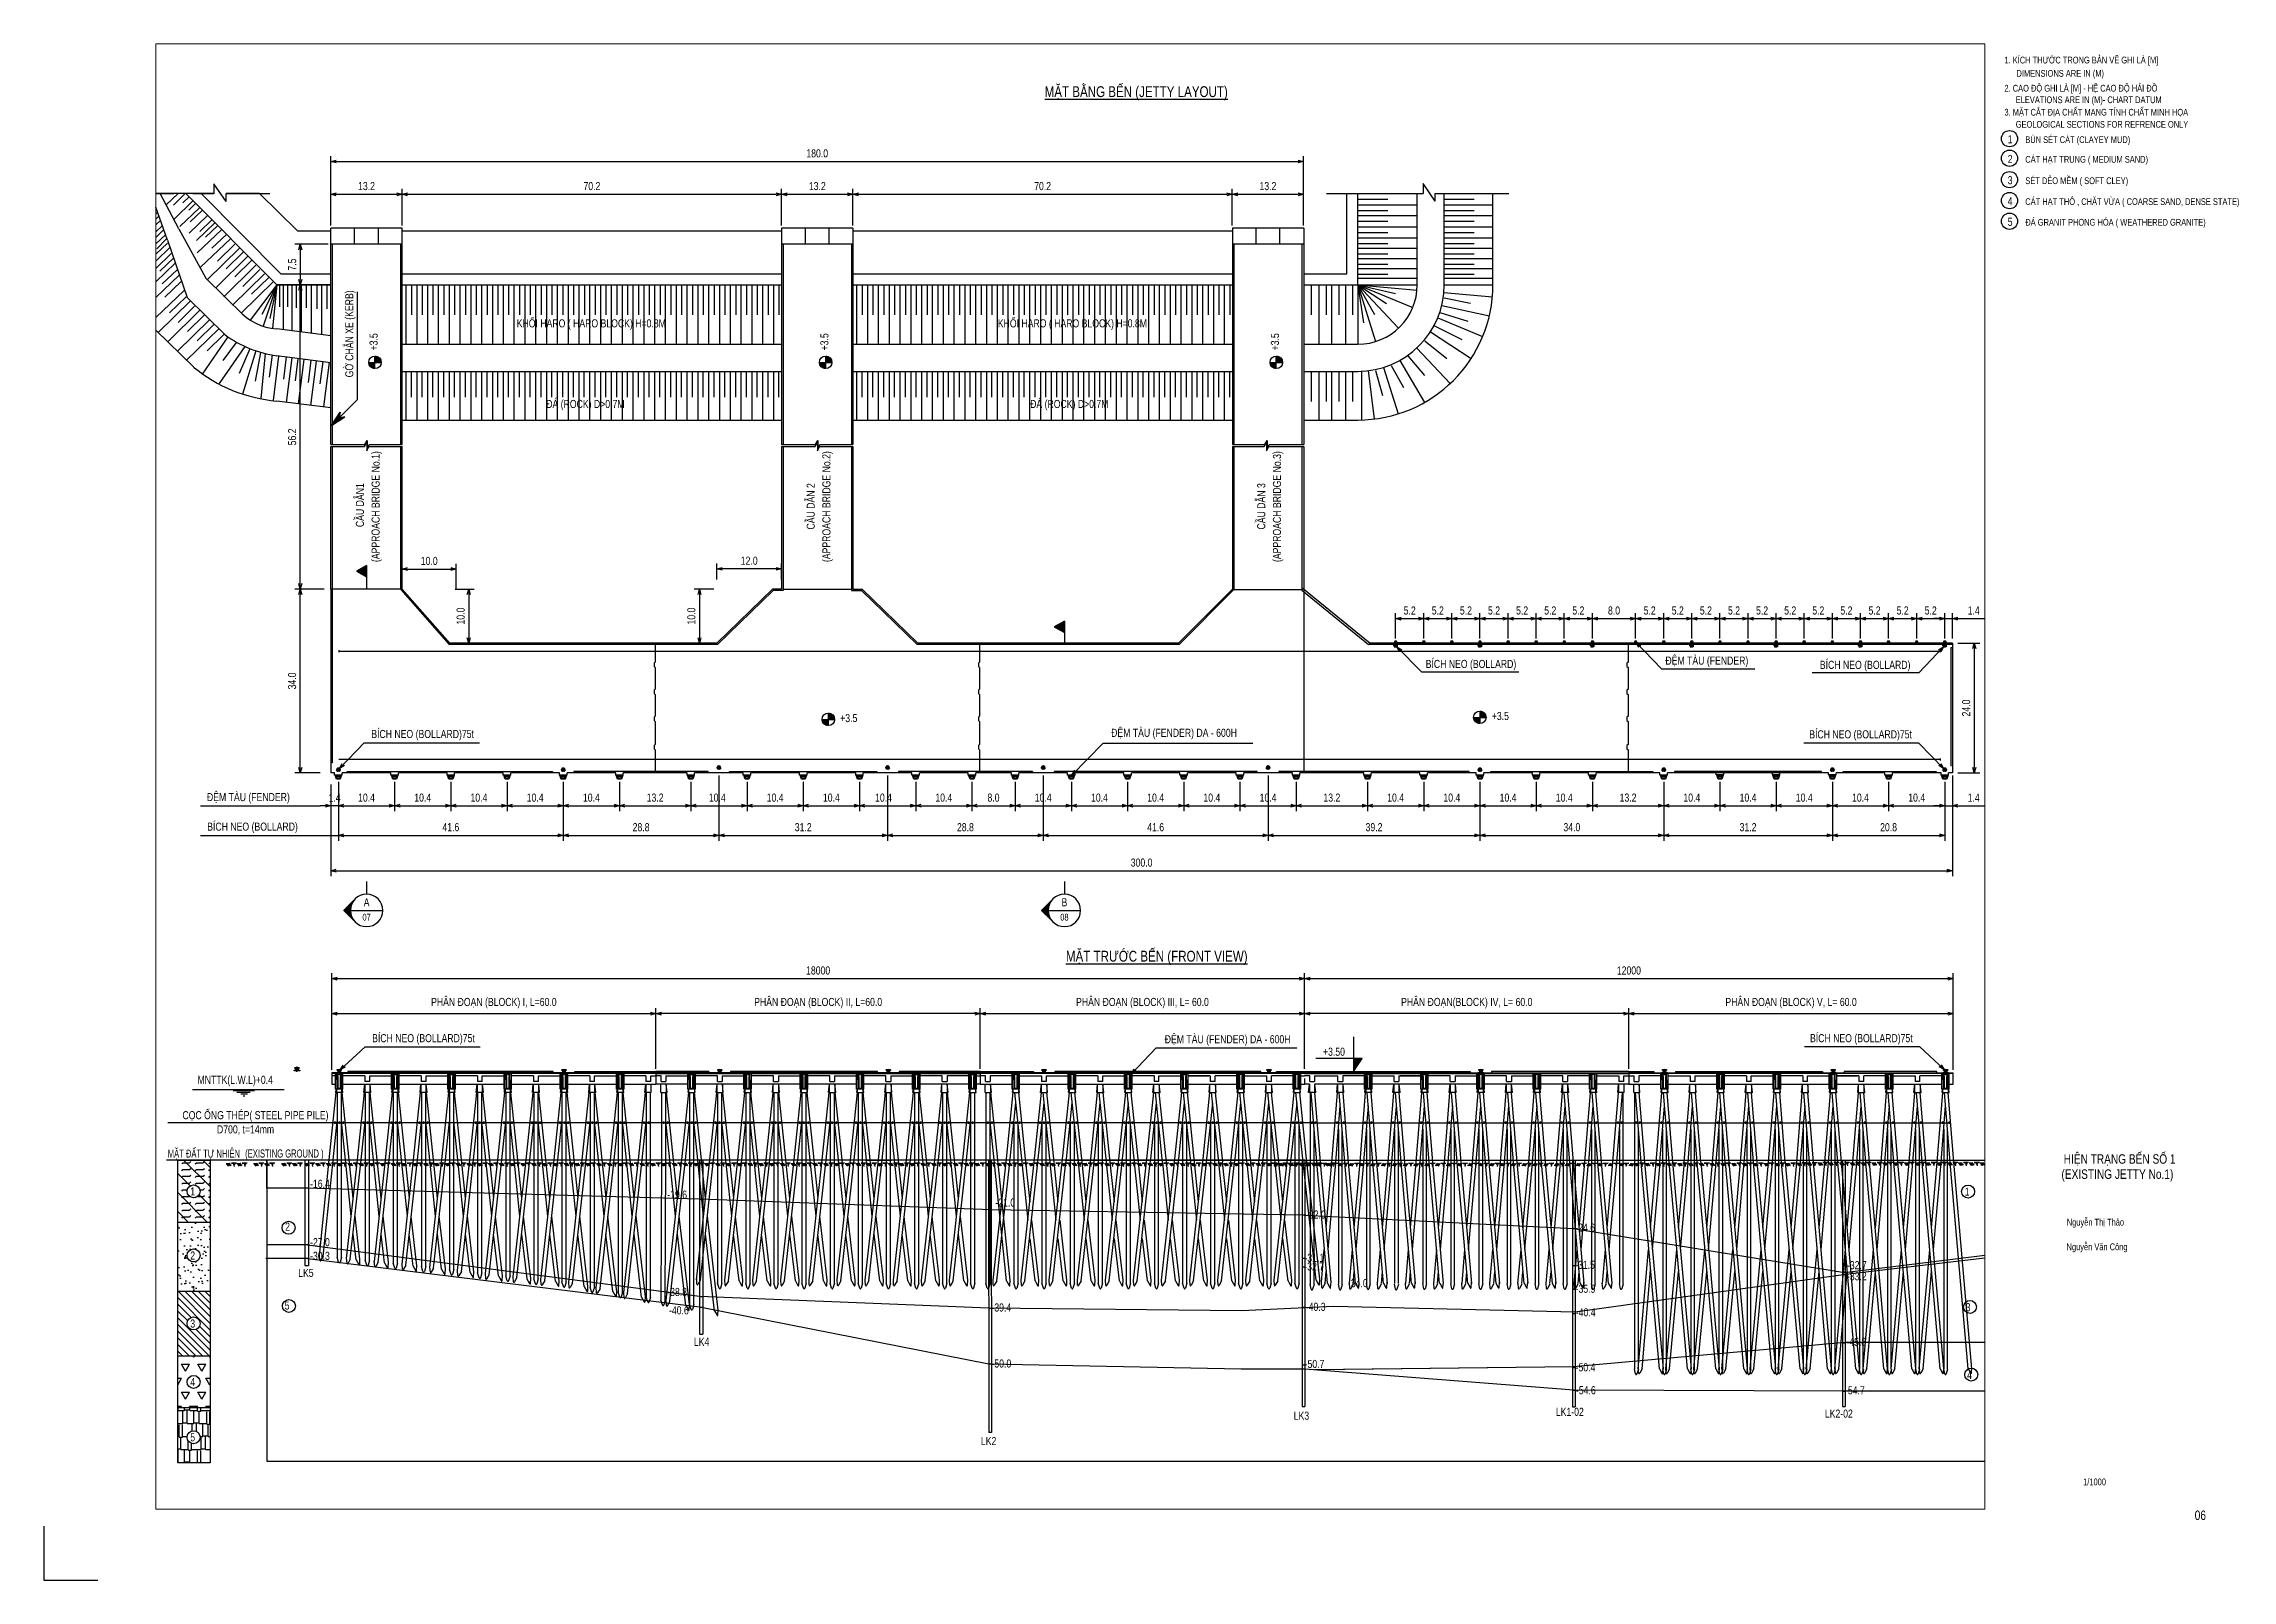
# Paper-space layout 'Layout1' of a CAD drawing. Header units: millimetres. Extents: x 493 to 898, y -409 to -125.
# The model-space entities are those that its viewports show. They can reach past a viewport. Long polylines and large blocks are cut down to what shows.
import ezdxf
from ezdxf.enums import TextEntityAlignment as Align

# ---------------------------------------------------------------- set-up
doc = ezdxf.new("R2010")
doc.units = ezdxf.units.MM
doc.header["$LTSCALE"] = 3
doc.header["$MEASUREMENT"] = 0
for name, pattern in [('CENTER', [2, 1.25, -0.25, 0.25, -0.25]), ('DASHDOTX2', [2, 1, -0.5, 0, -0.5]), ('HIDDEN', [0.375, 0.25, -0.125])]:
    doc.linetypes.add(name, pattern=pattern)
doc.layers.get('0').update_dxf_attribs({"linetype": 'CONTINUOUS'})
doc.layers.get('DEFPOINTS').update_dxf_attribs({"linetype": 'CONTINUOUS'})
for name, color, linetype in [('ANN-SMTEXT', 4, 'CONTINUOUS'), ('BAO', 2, 'CONTINUOUS'), ('Basin(5)', 8, 'HIDDEN'), ('BELT', 6, 'CONTINUOUS'), ('Big_Text_Note', 3, 'CONTINUOUS'), ('BORDER', 10, 'CONTINUOUS'), ('BOREHOLE', 7, 'CONTINUOUS'), ('CENTER', 1, 'CENTER'), ('DIM-HATCH', 2, 'CONTINUOUS'), ('DIMENSION', 4, 'CONTINUOUS'), ('FRAME', 1, 'CONTINUOUS'), ('HATCH', 8, 'CONTINUOUS'), ('Layer1', 7, 'CONTINUOUS'), ('MAINLINE', 1, 'CONTINUOUS'), ('point hai do', 105, 'CONTINUOUS'), ('TALUY', 7, 'CONTINUOUS'), ('VATLIEU', 8, 'CONTINUOUS')]:
    doc.layers.add(name, color=color, linetype=linetype)
doc.styles.add('ROMANS', font='vn_vni.shx', dxfattribs={"width": 0.8})
doc.styles.add('TXT3', font='vn_vni.shx', dxfattribs={"width": 0.8})
doc.styles.add('TXT5', font='vn_vni.shx', dxfattribs={"width": 0.8})
doc.dimstyles.get("Standard").update_dxf_attribs({"dimtxt": 1500, "dimasz": 1000, "dimexe": 1000, "dimexo": 500, "dimgap": 750, "dimtad": 1, "dimdec": 1, "dimlfac": 0.001, "dimzin": 0, "dimdsep": 46, "dimtxsty": 'TXT3', "dimblk": 'OPEN30', "dimcen": 1500, "dimadec": 0, "dimazin": 0, "dimtfac": 0.75, "dimtdec": 1, "dimtmove": 2, "dimatfit": 3, "dimldrblk": 'OPEN30', "dimfxl": 1, "dimtolj": 1, "dimtzin": 0, "dimarcsym": 0})

psp = doc.layouts.get("Layout1")

# ---------------------------------------------------------------- texts
at = {"style": 'TXT3', "width": 0.8}
for s, height, p in [('Nguyeãn Thò Thaûo', 1.25, (867.15, -343.19)), ('Nguyeãn Vaên Coâng', 1.25, (867.11, -347.75)), ('1/1000', 1.25, (870.18, -391.22)), ('06', 1.75, (890.82, -397.64))]:
    psp.add_text(s, height=height, dxfattribs=at).set_placement(p)
at = {"layer": 'ANN-SMTEXT', "color": 4, "style": 'TXT3', "width": 0.8}
for s, p in [('1. KÍCH THÖÔÙC TRONG BAÛN VEÕ GHI LAØ [M]', (855.62, -128.31)), ('DIMENSIONS ARE IN (M)', (857.85, -130.77)), ('2. CAO ÑOÄ GHI LAØ [M] - HEÄ CAO ÑOÄ HAÛI ÑOÀ', (855.62, -133.51)), ('3. MAËT CAÉT ÑÒA CHAÁT MANG TÍNH CHAÁT MINH HOÏA', (855.62, -137.95)), ('ELEVATIONS ARE IN (M)- CHART DATUM', (857.71, -135.65)), ('GEOLOGICAL SECTIONS FOR REFRENCE ONLY', (857.71, -140.19)), ('BUØN SEÙT CAÙT (CLAYEY MUD)', (859.48, -143.03)), ('CAÙT HAÏT TRUNG ( MEDIUM SAND)', (859.48, -146.66)), ('SEÙT DEÛO MEÀM ( SOFT CLEY)', (859.48, -150.62)), ('CAÙT HAÏT THOÂ , CHAËT VÖØA ( COARSE SAND, DENSE STATE)', (859.48, -154.48)), ('ÑAÙ GRANIT PHONG HOÙA ( WEATHERED GRANITE)', (859.48, -158.3))]:
    psp.add_text(s, height=1.25, dxfattribs=at).set_placement(p)
at = {"layer": 'ANN-SMTEXT', "color": 7, "style": 'TXT3', "width": 0.8}
for s, p in [('HIEÄN TRAÏNG BEÁN SOÁ 1', (866.58, -331.76)), ('(EXISTING JETTY No.1)', (866.17, -334.56))]:
    psp.add_text(s, height=1.75, dxfattribs=at).set_placement(p)
at = {"layer": 'ANN-SMTEXT', "color": 4, "char_height": 1.5, "width": 1.6267, "attachment_point": 1, "style": 'TXT3'}
for s, insert in [('1', (856.23, -141.57)), ('2', (856.23, -145.24)), ('3', (856.23, -149.15)), ('4', (856.23, -153.02)), ('5', (856.23, -156.84))]:
    psp.add_mtext(s, dxfattribs=dict(at, insert=insert))

msp = doc.modelspace()

# ---------------------------------------------------------------- texts
at = {"color": 4, "style": 'TXT3', "width": 0.8}
for s, p in [('BÍCH NEO (BOLLARD)', (38316.46, 37277.25)), ('ÑEÄM TAØU (FENDER)', (81959.93, 37899.46)), ('BÍCH NEO (BOLLARD)75t', (-155641.48, 24326.6)), ('ÑEÄM TAØU (FENDER) DA - 600H', (-16620.39, 24548.84)), ('BÍCH NEO (BOLLARD)75t', (110400.85, 24264.1)), ('ÑEÄM TAØU (FENDER)', (-187877.7, 12665.58)), ('BÍCH NEO (BOLLARD)', (-187111.34, 7196.5)), ('BÍCH NEO (BOLLARD)75t', (-155485.17, -31917.01)), ('ÑEÄM TAØU (FENDER) DA - 600H', (-6705.72, -32117)), ('BÍCH NEO (BOLLARD)75t', (110539.03, -31917.01))]:
    msp.add_text(s, height=1500, dxfattribs=at).set_placement(p, align=Align.MIDDLE_CENTER)
msp.add_text('BÍCH NEO (BOLLARD)', height=1500, rotation=360, dxfattribs=at).set_placement((111245.95, 37113.84), align=Align.MIDDLE_CENTER)
at = {"color": 4, "linetype": 'Continuous', "width": 0.8}
for s, style, p in [('MNTTK(L.W.L)+0.4', 'TXT3', (-197292.57, -40367.03)), ('1', 'ROMANS', (-198627.96, -61003.42)), ('1', 'ROMANS', (129659.08, -61043.71)), ('2', 'ROMANS', (-181067.34, -67535.67)), ('2', 'ROMANS', (-198627.96, -72854.21)), ('5', 'ROMANS', (-181158.6, -82112.4)), ('3', 'ROMANS', (129851.37, -82418.86)), ('3', 'ROMANS', (-198627.96, -85440.82)), ('4', 'ROMANS', (-198627.96, -96247.25)), ('4', 'ROMANS', (130115.92, -94944.79)), ('5', 'ROMANS', (-198627.96, -106478.51))]:
    msp.add_text(s, height=1500, dxfattribs=dict(at, style=style)).set_placement(p)
at = {"layer": 'DIM-HATCH', "color": 4, "style": 'TXT3', "width": 0.8}
for s, p in [('%%UMAËT BAÈNG BEÁN (JETTY LAYOUT)', (-23613.81, 142101.81)), ('%%UMAËT TRÖÔÙC BEÁN (FRONT VIEW)', (-19816.85, -17759.32))]:
    msp.add_text(s, height=2000, dxfattribs=at).set_placement(p, align=Align.CENTER)
for s, p in [('GÔØ CHAÉN XE (KERB) ', (-169205.35, 106808.57)), ('(APPROACH BRIDGE No.1)', (-164336.58, 76623.58)), ('(APPROACH BRIDGE No.2)', (-80936.58, 76623.58)), ('(APPROACH BRIDGE No.3)', (2421.92, 76623.58)), ('CAÀU DAÃN1', (-167244.69, 70698.96)), ('CAÀU DAÃN 2', (-83844.69, 70698.96)), ('CAÀU DAÃN 3', (-486.19, 70698.96))]:
    msp.add_text(s, height=1500, rotation=90, dxfattribs=at).set_placement(p, align=Align.MIDDLE_RIGHT)
at = {"layer": 'DIM-HATCH', "color": 4, "style": 'TXT3'}
for s, width, p in [('KHOÁI HARO ( HARO BLOCK) H=0.8M', 0.8, (-110634.59, 100259.5)), ('KHOÁI HARO ( HARO BLOCK) H=0.8M', 0.8, (-21627.5, 100259.5)), ('ÑAÙ (ROCK) D>0.7M', 0.8, (-118280.81, 85350.29)), ('ÑAÙ (ROCK) D>0.7M', 0.8, (-28750.84, 85350.29)), ('COÏC OÁNG THEÙP( STEEL PIPE PILE)', 0.8, (-173060.33, -46155.5)), ('  D700, t=14mm', 0.8, (-183120.35, -48781.91)), ('MAËT ÑAÁT TÖÏ NHIEÂN', 0.7, (-189423.72, -53270.01)), (' (EXISTING GROUND )', 0.7, (-173964.63, -53244.31))]:
    msp.add_text(s, height=1500, dxfattribs=dict(at, width=width)).set_placement(p, align=Align.MIDDLE_RIGHT)
at = {"layer": 'DIM-HATCH', "color": 4, "style": 'TXT3', "width": 0.8}
for s, p in [('-16.4', (-176466.25, -59601.71, 5550)), ('-19.6', (-110381.42, -61601.71, 5550)), ('-21.0', (-49675.45, -63058.45, 9893.4)), ('-22.0', (7796.28, -65282.03)), ('-24.6', (57617.62, -67702.31)), ('-27.0', (-176466.25, -70390.8, 5550)), ('-30.3', (-176466.25, -72910.46, 5550)), ('-31.1', (7504.17, -73288.64)), ('LK5', (-178665.55, -76071.39, 5550)), ('-32.7', (7478.41, -74878.98)), ('-34.0', (15557.28, -77962.04)), ('-31.5', (57584.37, -74577.53)), ('-32.7', (107876.24, -74636.12)), ('-33.2', (107876.24, -76698.33)), ('-38.8', (-110381.42, -79601.71, 5550)), ('-39.4', (-50402.81, -82467.08, 5550)), ('-40.3', (7757.04, -82340.74)), ('-35.9', (57685.04, -78998.29)), ('-40.6', (-110058.6, -82985.38, 5550)), ('-40.4', (57718.75, -83364.22)), ('LK4', (-105454, -88825.72, 5550)), ('-45.8', (107784.66, -88832.25)), ('-50.0', (-50396.66, -92826.1, 11100)), ('-50.7', (7540.87, -92912.71)), ('-50.4', (57677.87, -93530.16)), ('-54.6', (57738.11, -97761.73)), ('-54.7', (107517.09, -97783.44)), ('LK3', (5523.05, -102479.32, 5550)), ('LK1-02', (54018.31, -101761.35, 5550)), ('LK2-02', (103790.26, -102092.47, 5550)), ('LK2', (-52349.03, -107164.03))]:
    msp.add_text(s, height=1500, dxfattribs=at).set_placement(p)
msp.add_attdef('+3.50', text='-', height=1500, dxfattribs=at).set_placement((12969.81, -34425.16), align=Align.MIDDLE_CENTER)
at = {"layer": 'FRAME', "color": 4, "char_height": 1500, "width": 18712.301, "attachment_point": 1, "rotation": 90, "style": 'TXT3'}
for insert in [(-165464.01, 95255.03), (-82064.01, 95255.03), (1294.49, 95255.03)]:
    msp.add_mtext('+3.5', dxfattribs=dict(at, insert=insert))
at = {"layer": 'FRAME', "color": 4, "char_height": 1500, "width": 18712.301, "attachment_point": 1, "style": 'TXT3'}
for insert in [(42171.26, 28402.98), (-78382.8, 28027.98)]:
    msp.add_mtext('+3.5', dxfattribs=dict(at, insert=insert))

# ---------------------------------------------------------------- blocks, each defined once
blk = doc.blocks.new('_Open30')
at = {"color": 0, "linetype": 'ByBlock', "lineweight": -2}
for p, q in [((-1, 0.27), (0, 0)), ((0, 0), (-1, -0.27)), ((0, 0), (-1, 0))]:
    blk.add_line(p, q, dxfattribs=at)
blk = doc.blocks.new('*D0')
at = {"color": 0, "lineweight": -2}
for p, q in [((-172464, -29998), (-172464, -19909)), ((7536, -22684), (7536, -19909)), ((-171464, -20909), (6536, -20909))]:
    blk.add_line(p, q, dxfattribs=at)
at = {"layer": 'DEFPOINTS', "color": 0}
for p in [(7536, -20909), (7536, -23184), (-172464, -30498)]:
    blk.add_point(p, dxfattribs=at)
at = {"color": 0, "lineweight": -2, "xscale": 1000, "yscale": 1000, "zscale": 1000, "rotation": 180}
blk.add_blockref('_Open30', (-172464, -20909), dxfattribs=at)
at = {"color": 0, "lineweight": -2, "xscale": 1000, "yscale": 1000, "zscale": 1000}
blk.add_blockref('_Open30', (7536, -20909), dxfattribs=at)
at = {"color": 0, "insert": (-82464, -19409), "char_height": 1500, "attachment_point": 5, "style": 'TXT3'}
blk.add_mtext('\\A1;18000', dxfattribs=at)
blk = doc.blocks.new('*D5')
at = {"color": 0, "lineweight": -2}
for p, q in [((-172464, -37804), (-172464, -26378)), ((-171464, -27378), (-113464, -27378)), ((-112464, -37580), (-112464, -26378))]:
    blk.add_line(p, q, dxfattribs=at)
at = {"layer": 'DEFPOINTS', "color": 0}
for p in [(-112464, -27378), (-172464, -38304), (-112464, -38080)]:
    blk.add_point(p, dxfattribs=at)
at = {"color": 0, "lineweight": -2, "xscale": 1000, "yscale": 1000, "zscale": 1000, "rotation": 180}
blk.add_blockref('_Open30', (-172464, -27378), dxfattribs=at)
at = {"color": 0, "lineweight": -2, "xscale": 1000, "yscale": 1000, "zscale": 1000}
blk.add_blockref('_Open30', (-112464, -27378), dxfattribs=at)
at = {"color": 0, "insert": (-142464, -25450), "char_height": 1500, "attachment_point": 5, "style": 'TXT3'}
blk.add_mtext('\\A1;PHAÂN ÑOAÏN (BLOCK) I, L=60.0', dxfattribs=at)
blk = doc.blocks.new('*D4')
at = {"color": 0, "lineweight": -2}
for p, q in [((-112464, -30512), (-112464, -26378)), ((-53464, -27378), (-111464, -27378)), ((-52464, -37580), (-52464, -26378))]:
    blk.add_line(p, q, dxfattribs=at)
at = {"layer": 'DEFPOINTS', "color": 0}
for p in [(-112464, -27378), (-112464, -31012), (-52464, -38080)]:
    blk.add_point(p, dxfattribs=at)
at = {"color": 0, "lineweight": -2, "xscale": 1000, "yscale": 1000, "zscale": 1000, "rotation": 180}
blk.add_blockref('_Open30', (-112464, -27378), dxfattribs=at)
at = {"color": 0, "lineweight": -2, "xscale": 1000, "yscale": 1000, "zscale": 1000}
blk.add_blockref('_Open30', (-52464, -27378), dxfattribs=at)
at = {"color": 0, "insert": (-82464, -25450), "char_height": 1500, "attachment_point": 5, "style": 'TXT3'}
blk.add_mtext('\\A1;PHAÂN ÑOAÏN (BLOCK) II, L=60.0', dxfattribs=at)
blk = doc.blocks.new('*D6')
at = {"color": 0, "lineweight": -2}
for p, q in [((-52464, -30099), (-52464, -26378)), ((-51464, -27378), (6536, -27378)), ((7536, -37580), (7536, -26378))]:
    blk.add_line(p, q, dxfattribs=at)
at = {"layer": 'DEFPOINTS', "color": 0}
for p in [(7536, -27378), (-52464, -30599), (7536, -38080)]:
    blk.add_point(p, dxfattribs=at)
at = {"color": 0, "lineweight": -2, "xscale": 1000, "yscale": 1000, "zscale": 1000, "rotation": 180}
blk.add_blockref('_Open30', (-52464, -27378), dxfattribs=at)
at = {"color": 0, "lineweight": -2, "xscale": 1000, "yscale": 1000, "zscale": 1000}
blk.add_blockref('_Open30', (7536, -27378), dxfattribs=at)
at = {"color": 0, "insert": (-22464, -25450), "char_height": 1500, "attachment_point": 5, "style": 'TXT3'}
blk.add_mtext('\\A1;PHAÂN ÑOAÏN (BLOCK) III, L= 60.0', dxfattribs=at)
blk = doc.blocks.new('MD')
at = {"layer": 'VATLIEU'}
for points in [[(-1, -4), (57, 1), (16, -11), (36, -14), (22, -19), (31, -23), (28, -38)], [(87, 3), (66, -29)], [(73, -2), (118, 1)], [(102, 3), (81, -29)], [(114, 3), (93, -29)], [(61, -23), (107, -20)], [(68, -12), (113, -10)]]:
    blk.add_lwpolyline(points, dxfattribs=at)
blk = doc.blocks.new('A$C10005DE9')
at = {"layer": 'BAO'}
blk.add_blockref('MD', (1, 38), dxfattribs=at)
blk = doc.blocks.new('MD1')
at = {"layer": 'MAINLINE', "color": 1, "xscale": 16, "yscale": 16, "zscale": 16, "rotation": 355.1323649430094}
blk.add_blockref('A$C10005DE9', (-38, -552), dxfattribs=at)
blk = doc.blocks.new('*D8')
at = {"color": 0, "lineweight": -2}
for p, q in [((7536, -30099), (7536, -26378)), ((66536, -27378), (8536, -27378)), ((67536, -30099), (67536, -26378))]:
    blk.add_line(p, q, dxfattribs=at)
at = {"layer": 'DEFPOINTS', "color": 0}
for p in [(7536, -27378), (7536, -30599), (67536, -30599)]:
    blk.add_point(p, dxfattribs=at)
at = {"color": 0, "lineweight": -2, "xscale": 1000, "yscale": 1000, "zscale": 1000, "rotation": 180}
blk.add_blockref('_Open30', (7536, -27378), dxfattribs=at)
at = {"color": 0, "lineweight": -2, "xscale": 1000, "yscale": 1000, "zscale": 1000}
blk.add_blockref('_Open30', (67536, -27378), dxfattribs=at)
at = {"color": 0, "insert": (37536, -25450), "char_height": 1500, "attachment_point": 5, "style": 'TXT3'}
blk.add_mtext('\\A1;PHAÂN ÑOAÏN(BLOCK) IV, L= 60.0', dxfattribs=at)
blk = doc.blocks.new('*D9')
at = {"color": 0, "lineweight": -2}
for p, q in [((67536, -37580), (67536, -26378)), ((68536, -27378), (126536, -27378)), ((127536, -37804), (127536, -26378))]:
    blk.add_line(p, q, dxfattribs=at)
at = {"layer": 'DEFPOINTS', "color": 0}
for p in [(127536, -27378), (67536, -38080), (127536, -38304)]:
    blk.add_point(p, dxfattribs=at)
at = {"color": 0, "lineweight": -2, "xscale": 1000, "yscale": 1000, "zscale": 1000, "rotation": 180}
blk.add_blockref('_Open30', (67536, -27378), dxfattribs=at)
at = {"color": 0, "lineweight": -2, "xscale": 1000, "yscale": 1000, "zscale": 1000}
blk.add_blockref('_Open30', (127536, -27378), dxfattribs=at)
at = {"color": 0, "insert": (97536, -25450), "char_height": 1500, "attachment_point": 5, "style": 'TXT3'}
blk.add_mtext('\\A1;PHAÂN ÑOAÏN (BLOCK) V, L= 60.0', dxfattribs=at)
blk = doc.blocks.new('*D10')
at = {"color": 0, "lineweight": -2}
for p, q in [((7536, -26880), (7536, -19909)), ((127536, -30371), (127536, -19909)), ((8536, -20909), (126536, -20909))]:
    blk.add_line(p, q, dxfattribs=at)
at = {"layer": 'DEFPOINTS', "color": 0}
for p in [(127536, -20909), (7536, -27380), (127536, -30871)]:
    blk.add_point(p, dxfattribs=at)
at = {"color": 0, "lineweight": -2, "xscale": 1000, "yscale": 1000, "zscale": 1000, "rotation": 180}
blk.add_blockref('_Open30', (7536, -20909), dxfattribs=at)
at = {"color": 0, "lineweight": -2, "xscale": 1000, "yscale": 1000, "zscale": 1000}
blk.add_blockref('_Open30', (127536, -20909), dxfattribs=at)
at = {"color": 0, "insert": (67536, -19409), "char_height": 1500, "attachment_point": 5, "style": 'TXT3'}
blk.add_mtext('\\A1;12000', dxfattribs=at)
blk = doc.blocks.new('DEM')
at = {"color": 8}
for p, q in [((0, 2800), (0, 2800)), ((0, 2800), (0, 1652)), ((1200, 2800), (1200, 1652))]:
    blk.add_line(p, q, dxfattribs=at)
for points in [[(0, 2800), (0, 2800), (204, 2800)], [(0, 0), (0, 0), (0, 1652)], [(0, 0), (0, 0), (204, 0)], [(204, 2800), (300, 2800)], [(358, 2650), (204, 2800)], [(358, 148), (204, 0)], [(204, 0), (422, 0), (422, 50)], [(205, 1652), (205, 2800)], [(205, 1652), (205, 0)], [(300, 2800), (422, 2800), (422, 2750)], [(358, 2267), (358, 2650), (842, 2650), (842, 2267)], [(358, 2267), (358, 148), (842, 148), (842, 2267)], [(422, 2800), (407, 2794), (401, 2780), (401, 2767), (408, 2757), (492, 2707), (506, 2693), (600, 2693)], [(422, 0), (407, 6), (401, 20), (401, 33), (408, 43), (492, 93), (506, 107), (600, 107)], [(778, 2800), (793, 2794), (800, 2780), (800, 2767), (792, 2757), (708, 2707), (695, 2693), (600, 2693)], [(778, 0), (793, 6), (800, 20), (800, 33), (792, 43), (708, 93), (695, 107), (600, 107)], [(900, 2800), (778, 2800), (778, 2750)], [(996, 0), (778, 0), (778, 50)], [(842, 2650), (996, 2800)], [(842, 148), (996, 0)], [(996, 2800), (900, 2800)], [(995, 1652), (995, 2800)], [(995, 1652), (995, 0)], [(1200, 2800), (1200, 2800), (996, 2800)], [(1200, 0), (1200, 0), (996, 0)], [(1200, 0), (1200, 0), (1200, 1652)]]:
    blk.add_lwpolyline(points, dxfattribs=at)
blk = doc.blocks.new('*D25')
at = {"color": 0, "lineweight": -2}
for p, q in [((-173881, 51133), (-179289, 51133)), ((-178289, 18133), (-178289, 50133)), ((-174573, 17133), (-179289, 17133))]:
    blk.add_line(p, q, dxfattribs=at)
at = {"layer": 'DEFPOINTS', "color": 0}
for p in [(-178289, 51133), (-173381, 51133), (-174073, 17133)]:
    blk.add_point(p, dxfattribs=at)
at = {"color": 0, "lineweight": -2, "xscale": 1000, "yscale": 1000, "zscale": 1000}
for p, rotation in [((-178289, 51133), 90), ((-178289, 17133), 270)]:
    blk.add_blockref('_Open30', p, dxfattribs=dict(at, rotation=rotation))
at = {"color": 0, "insert": (-179789, 34133), "char_height": 1500, "attachment_point": 5, "rotation": 90, "style": 'TXT3'}
blk.add_mtext('\\A1;34.0', dxfattribs=at)
blk = doc.blocks.new('*D26')
at = {"color": 0, "lineweight": -2}
for p, q in [((-172620, 118381), (-172620, 125135)), ((-171620, 124135), (-160420, 124135)), ((-159420, 118381), (-159420, 125135))]:
    blk.add_line(p, q, dxfattribs=at)
at = {"layer": 'DEFPOINTS', "color": 0}
for p in [(-159420, 124135), (-172620, 117881), (-159420, 117881)]:
    blk.add_point(p, dxfattribs=at)
at = {"color": 0, "lineweight": -2, "xscale": 1000, "yscale": 1000, "zscale": 1000, "rotation": 180}
blk.add_blockref('_Open30', (-172620, 124135), dxfattribs=at)
at = {"color": 0, "lineweight": -2, "xscale": 1000, "yscale": 1000, "zscale": 1000}
blk.add_blockref('_Open30', (-159420, 124135), dxfattribs=at)
at = {"color": 0, "insert": (-166020, 125635), "char_height": 1500, "attachment_point": 5, "style": 'TXT3'}
blk.add_mtext('\\A1;13.2', dxfattribs=at)
blk = doc.blocks.new('*D27')
at = {"color": 0, "lineweight": -2}
for p, q in [((-89220, 118381), (-89220, 125135)), ((-88220, 124135), (-77020, 124135)), ((-76020, 118381), (-76020, 125135))]:
    blk.add_line(p, q, dxfattribs=at)
at = {"layer": 'DEFPOINTS', "color": 0}
for p in [(-76020, 124135), (-89220, 117881), (-76020, 117881)]:
    blk.add_point(p, dxfattribs=at)
at = {"color": 0, "lineweight": -2, "xscale": 1000, "yscale": 1000, "zscale": 1000, "rotation": 180}
blk.add_blockref('_Open30', (-89220, 124135), dxfattribs=at)
at = {"color": 0, "lineweight": -2, "xscale": 1000, "yscale": 1000, "zscale": 1000}
blk.add_blockref('_Open30', (-76020, 124135), dxfattribs=at)
at = {"color": 0, "insert": (-82620, 125635), "char_height": 1500, "attachment_point": 5, "style": 'TXT3'}
blk.add_mtext('\\A1;13.2', dxfattribs=at)
blk = doc.blocks.new('*D28')
at = {"color": 0, "lineweight": -2}
for p, q in [((-5846, 118381), (-5846, 125135)), ((-4846, 124135), (6354, 124135)), ((7354, 118381), (7354, 125135))]:
    blk.add_line(p, q, dxfattribs=at)
at = {"layer": 'DEFPOINTS', "color": 0}
for p in [(7354, 124135), (-5846, 117881), (7354, 117881)]:
    blk.add_point(p, dxfattribs=at)
at = {"color": 0, "lineweight": -2, "xscale": 1000, "yscale": 1000, "zscale": 1000, "rotation": 180}
blk.add_blockref('_Open30', (-5846, 124135), dxfattribs=at)
at = {"color": 0, "lineweight": -2, "xscale": 1000, "yscale": 1000, "zscale": 1000}
blk.add_blockref('_Open30', (7354, 124135), dxfattribs=at)
at = {"color": 0, "insert": (754, 125635), "char_height": 1500, "attachment_point": 5, "style": 'TXT3'}
blk.add_mtext('\\A1;13.2', dxfattribs=at)
blk = doc.blocks.new('*D29')
at = {"color": 0, "lineweight": -2}
for p, q in [((-173120, 114881), (-179269, 114881)), ((-178269, 113881), (-178269, 108381)), ((-173120, 107381), (-179269, 107381))]:
    blk.add_line(p, q, dxfattribs=at)
at = {"layer": 'DEFPOINTS', "color": 0}
for p in [(-172620, 114881), (-178269, 107381), (-172620, 107381)]:
    blk.add_point(p, dxfattribs=at)
at = {"color": 0, "lineweight": -2, "xscale": 1000, "yscale": 1000, "zscale": 1000}
for p, rotation in [((-178269, 114881), 90), ((-178269, 107381), 270)]:
    blk.add_blockref('_Open30', p, dxfattribs=dict(at, rotation=rotation))
at = {"color": 0, "insert": (-179769, 111131), "char_height": 1500, "attachment_point": 5, "rotation": 90, "style": 'TXT3'}
blk.add_mtext('\\A1;7.5', dxfattribs=at)
blk = doc.blocks.new('*D30')
at = {"color": 0, "lineweight": -2}
for p, q in [((-159420, 53438), (-159420, 55819)), ((-158420, 54819), (-150420, 54819)), ((-149420, 51025), (-149420, 55819))]:
    blk.add_line(p, q, dxfattribs=at)
at = {"layer": 'DEFPOINTS', "color": 0}
for p in [(-159420, 52938), (-149420, 54819), (-149420, 50525)]:
    blk.add_point(p, dxfattribs=at)
at = {"color": 0, "lineweight": -2, "xscale": 1000, "yscale": 1000, "zscale": 1000, "rotation": 180}
blk.add_blockref('_Open30', (-159420, 54819), dxfattribs=at)
at = {"color": 0, "lineweight": -2, "xscale": 1000, "yscale": 1000, "zscale": 1000}
blk.add_blockref('_Open30', (-149420, 54819), dxfattribs=at)
at = {"color": 0, "insert": (-154420, 56319), "char_height": 1500, "attachment_point": 5, "style": 'TXT3'}
blk.add_mtext('\\A1;10.0', dxfattribs=at)
blk = doc.blocks.new('*D31')
at = {"color": 0, "lineweight": -2}
for p, q in [((-149612, 51133), (-146101, 51133)), ((-147101, 50133), (-147101, 42133)), ((-149612, 41133), (-146101, 41133))]:
    blk.add_line(p, q, dxfattribs=at)
at = {"layer": 'DEFPOINTS', "color": 0}
for p in [(-150112, 51133), (-150112, 41133), (-147101, 41133)]:
    blk.add_point(p, dxfattribs=at)
at = {"color": 0, "lineweight": -2, "xscale": 1000, "yscale": 1000, "zscale": 1000}
for p, rotation in [((-147101, 51133), 90), ((-147101, 41133), 270)]:
    blk.add_blockref('_Open30', p, dxfattribs=dict(at, rotation=rotation))
at = {"color": 0, "insert": (-148601, 46133), "char_height": 1500, "attachment_point": 5, "rotation": 90, "style": 'TXT3'}
blk.add_mtext('\\A1;10.0', dxfattribs=at)
blk = doc.blocks.new('*D32')
at = {"color": 0, "lineweight": -2}
for p, q in [((-101220, 52893), (-101220, 55863)), ((-90220, 54863), (-100220, 54863)), ((-89220, 52893), (-89220, 55863))]:
    blk.add_line(p, q, dxfattribs=at)
at = {"layer": 'DEFPOINTS', "color": 0}
for p in [(-101220, 54863), (-101220, 52393), (-89220, 52393)]:
    blk.add_point(p, dxfattribs=at)
at = {"color": 0, "lineweight": -2, "xscale": 1000, "yscale": 1000, "zscale": 1000, "rotation": 180}
blk.add_blockref('_Open30', (-101220, 54863), dxfattribs=at)
at = {"color": 0, "lineweight": -2, "xscale": 1000, "yscale": 1000, "zscale": 1000}
blk.add_blockref('_Open30', (-89220, 54863), dxfattribs=at)
at = {"color": 0, "insert": (-95220, 56363), "char_height": 1500, "attachment_point": 5, "style": 'TXT3'}
blk.add_mtext('\\A1;12.0', dxfattribs=at)
blk = doc.blocks.new('*D33')
at = {"color": 0, "lineweight": -2}
for p, q in [((-101746, 51133), (-105415, 51133)), ((-104415, 50133), (-104415, 42133)), ((-101746, 41133), (-105415, 41133))]:
    blk.add_line(p, q, dxfattribs=at)
at = {"layer": 'DEFPOINTS', "color": 0}
for p in [(-101246, 51133), (-104415, 41133), (-101246, 41133)]:
    blk.add_point(p, dxfattribs=at)
at = {"color": 0, "lineweight": -2, "xscale": 1000, "yscale": 1000, "zscale": 1000}
for p, rotation in [((-104415, 51133), 90), ((-104415, 41133), 270)]:
    blk.add_blockref('_Open30', p, dxfattribs=dict(at, rotation=rotation))
at = {"color": 0, "insert": (-105915, 46133), "char_height": 1500, "attachment_point": 5, "rotation": 90, "style": 'TXT3'}
blk.add_mtext('\\A1;10.0', dxfattribs=at)
blk = doc.blocks.new('*D34')
at = {"color": 0, "lineweight": -2}
for p, q in [((24384, 42008), (24384, 46657)), ((25384, 45657), (28584, 45657)), ((29584, 41955), (29584, 46657))]:
    blk.add_line(p, q, dxfattribs=at)
at = {"layer": 'DEFPOINTS', "color": 0}
for p in [(29584, 45657), (24384, 41508), (29584, 41455)]:
    blk.add_point(p, dxfattribs=at)
at = {"color": 0, "lineweight": -2, "xscale": 1000, "yscale": 1000, "zscale": 1000, "rotation": 180}
blk.add_blockref('_Open30', (24384, 45657), dxfattribs=at)
at = {"color": 0, "lineweight": -2, "xscale": 1000, "yscale": 1000, "zscale": 1000}
blk.add_blockref('_Open30', (29584, 45657), dxfattribs=at)
at = {"color": 0, "insert": (26984, 47157), "char_height": 1500, "attachment_point": 5, "style": 'TXT3'}
blk.add_mtext('\\A1;5.2', dxfattribs=at)
blk = doc.blocks.new('*D35')
at = {"color": 0, "lineweight": -2}
for p, q in [((128412, 41133), (132436, 41133)), ((131436, 40133), (131436, 18133)), ((128412, 17133), (132436, 17133))]:
    blk.add_line(p, q, dxfattribs=at)
at = {"layer": 'DEFPOINTS', "color": 0}
for p in [(127912, 41133), (127912, 17133), (131436, 17133)]:
    blk.add_point(p, dxfattribs=at)
at = {"color": 0, "lineweight": -2, "xscale": 1000, "yscale": 1000, "zscale": 1000}
for p, rotation in [((131436, 41133), 90), ((131436, 17133), 270)]:
    blk.add_blockref('_Open30', p, dxfattribs=dict(at, rotation=rotation))
at = {"color": 0, "insert": (129936, 29133), "char_height": 1500, "attachment_point": 5, "rotation": 90, "style": 'TXT3'}
blk.add_mtext('\\A1;24.0', dxfattribs=at)
blk = doc.blocks.new('75t')
at = {"layer": 'BELT'}
for p, q in [((-336, -124), (-308, 26)), ((-300, 50), (-246, 144)), ((-246, 144), (-221, 187)), ((-182, 221), (-117, 244)), ((175, 244), (-175, 244)), ((-117, 244), (-25, 277)), ((25, 277), (117, 244)), ((117, 244), (182, 221)), ((221, 187), (246, 144)), ((246, 144), (300, 50)), ((308, 26), (336, -124)), ((95, -281), (-95, -281))]:
    blk.add_line(p, q, dxfattribs=at)
for centre, major_axis, start_param, end_param in [((-234, 12), (75, 0), 2.6248689, 2.9562161), ((-175, 169), (-75, 0), -1.5707958, 0.9489753), ((-156, 150), (-75, 0), -1.2252368, -0.5166912), ((-346, -70), (219, 0), 0.199595, 0.9489732), ((0, 206), (75, 0), 1.2252407, 1.9163519), ((0, 0), (-21.9, 0), 3.1415966, 9.4247819), ((346, -70), (-219, 0), -0.9489732, -0.199595), ((175, 169), (75, 0), -0.9489753, 1.5707958), ((156, 150), (75, 0), 0.5166912, 1.2252368), ((234, 12), (-75, 0), 3.3269692, 3.6583164), ((-262, -137), (-75, 0), -0.1853474, 0.7902464), ((-95, 31), (312, 0), 3.9318379, 4.7123883), ((0, 0), (-134, 0), 0.1995966, 2.941996), ((95, 31), (-312, 0), 1.570797, 2.3513474), ((262, -137), (75, 0), -0.7902464, 0.1853474)]:
    blk.add_ellipse(centre, major_axis=major_axis, ratio=0.9999999, start_param=start_param, end_param=end_param, dxfattribs=at)
at = {"layer": 'CENTER'}
for p, q in [((0, -302), (0, 306)), ((0, 144), (0, 269)), ((364, -25), (-364, -25))]:
    blk.add_line(p, q, dxfattribs=at)
blk = doc.blocks.new('*D36')
at = {"color": 0, "lineweight": -2}
for p, q in [((-172620, 10355), (-172620, -1960)), ((127380, 10355), (127380, -1960)), ((-171620, -960), (126380, -960))]:
    blk.add_line(p, q, dxfattribs=at)
at = {"layer": 'DEFPOINTS', "color": 0}
for p in [(-172620, 10855), (127380, 10855), (127380, -960)]:
    blk.add_point(p, dxfattribs=at)
at = {"color": 0, "lineweight": -2, "xscale": 1000, "yscale": 1000, "zscale": 1000, "rotation": 180}
blk.add_blockref('_Open30', (-172620, -960), dxfattribs=at)
at = {"color": 0, "lineweight": -2, "xscale": 1000, "yscale": 1000, "zscale": 1000}
blk.add_blockref('_Open30', (127380, -960), dxfattribs=at)
at = {"color": 0, "insert": (-22620, 540), "char_height": 1500, "attachment_point": 5, "style": 'TXT3'}
blk.add_mtext('\\A1;300.0', dxfattribs=at)
blk = doc.blocks.new('*D37')
at = {"color": 0, "lineweight": -2}
for p, q in [((29584, 41955), (29584, 46657)), ((30584, 45657), (33784, 45657)), ((34784, 42008), (34784, 46657))]:
    blk.add_line(p, q, dxfattribs=at)
at = {"layer": 'DEFPOINTS', "color": 0}
for p in [(34784, 45657), (29584, 41455), (34784, 41508)]:
    blk.add_point(p, dxfattribs=at)
at = {"color": 0, "lineweight": -2, "xscale": 1000, "yscale": 1000, "zscale": 1000, "rotation": 180}
blk.add_blockref('_Open30', (29584, 45657), dxfattribs=at)
at = {"color": 0, "lineweight": -2, "xscale": 1000, "yscale": 1000, "zscale": 1000}
blk.add_blockref('_Open30', (34784, 45657), dxfattribs=at)
at = {"color": 0, "insert": (32184, 47157), "char_height": 1500, "attachment_point": 5, "style": 'TXT3'}
blk.add_mtext('\\A1;5.2', dxfattribs=at)
blk = doc.blocks.new('*D38')
at = {"color": 0, "lineweight": -2}
for p, q in [((34784, 42008), (34784, 46657)), ((35784, 45657), (38984, 45657)), ((39984, 42008), (39984, 46657))]:
    blk.add_line(p, q, dxfattribs=at)
at = {"layer": 'DEFPOINTS', "color": 0}
for p in [(39984, 45657), (34784, 41508), (39984, 41508)]:
    blk.add_point(p, dxfattribs=at)
at = {"color": 0, "lineweight": -2, "xscale": 1000, "yscale": 1000, "zscale": 1000, "rotation": 180}
blk.add_blockref('_Open30', (34784, 45657), dxfattribs=at)
at = {"color": 0, "lineweight": -2, "xscale": 1000, "yscale": 1000, "zscale": 1000}
blk.add_blockref('_Open30', (39984, 45657), dxfattribs=at)
at = {"color": 0, "insert": (37384, 47157), "char_height": 1500, "attachment_point": 5, "style": 'TXT3'}
blk.add_mtext('\\A1;5.2', dxfattribs=at)
blk = doc.blocks.new('*D39')
at = {"color": 0, "lineweight": -2}
for p, q in [((39984, 42008), (39984, 46657)), ((40984, 45657), (44184, 45657)), ((45184, 42008), (45184, 46657))]:
    blk.add_line(p, q, dxfattribs=at)
at = {"layer": 'DEFPOINTS', "color": 0}
for p in [(45184, 45657), (39984, 41508), (45184, 41508)]:
    blk.add_point(p, dxfattribs=at)
at = {"color": 0, "lineweight": -2, "xscale": 1000, "yscale": 1000, "zscale": 1000, "rotation": 180}
blk.add_blockref('_Open30', (39984, 45657), dxfattribs=at)
at = {"color": 0, "lineweight": -2, "xscale": 1000, "yscale": 1000, "zscale": 1000}
blk.add_blockref('_Open30', (45184, 45657), dxfattribs=at)
at = {"color": 0, "insert": (42584, 47157), "char_height": 1500, "attachment_point": 5, "style": 'TXT3'}
blk.add_mtext('\\A1;5.2', dxfattribs=at)
blk = doc.blocks.new('*D40')
at = {"color": 0, "lineweight": -2}
for p, q in [((45184, 42008), (45184, 46657)), ((46184, 45657), (49384, 45657)), ((50384, 42008), (50384, 46657))]:
    blk.add_line(p, q, dxfattribs=at)
at = {"layer": 'DEFPOINTS', "color": 0}
for p in [(50384, 45657), (45184, 41508), (50384, 41508)]:
    blk.add_point(p, dxfattribs=at)
at = {"color": 0, "lineweight": -2, "xscale": 1000, "yscale": 1000, "zscale": 1000, "rotation": 180}
blk.add_blockref('_Open30', (45184, 45657), dxfattribs=at)
at = {"color": 0, "lineweight": -2, "xscale": 1000, "yscale": 1000, "zscale": 1000}
blk.add_blockref('_Open30', (50384, 45657), dxfattribs=at)
at = {"color": 0, "insert": (47784, 47157), "char_height": 1500, "attachment_point": 5, "style": 'TXT3'}
blk.add_mtext('\\A1;5.2', dxfattribs=at)
blk = doc.blocks.new('*D41')
at = {"color": 0, "lineweight": -2}
for p, q in [((50384, 42008), (50384, 46657)), ((51384, 45657), (54584, 45657)), ((55584, 42008), (55584, 46657))]:
    blk.add_line(p, q, dxfattribs=at)
at = {"layer": 'DEFPOINTS', "color": 0}
for p in [(55584, 45657), (50384, 41508), (55584, 41508)]:
    blk.add_point(p, dxfattribs=at)
at = {"color": 0, "lineweight": -2, "xscale": 1000, "yscale": 1000, "zscale": 1000, "rotation": 180}
blk.add_blockref('_Open30', (50384, 45657), dxfattribs=at)
at = {"color": 0, "lineweight": -2, "xscale": 1000, "yscale": 1000, "zscale": 1000}
blk.add_blockref('_Open30', (55584, 45657), dxfattribs=at)
at = {"color": 0, "insert": (52984, 47157), "char_height": 1500, "attachment_point": 5, "style": 'TXT3'}
blk.add_mtext('\\A1;5.2', dxfattribs=at)
blk = doc.blocks.new('*D42')
at = {"color": 0, "lineweight": -2}
for p, q in [((55584, 42008), (55584, 46657)), ((56584, 45657), (59784, 45657)), ((60784, 42008), (60784, 46657))]:
    blk.add_line(p, q, dxfattribs=at)
at = {"layer": 'DEFPOINTS', "color": 0}
for p in [(60784, 45657), (55584, 41508), (60784, 41508)]:
    blk.add_point(p, dxfattribs=at)
at = {"color": 0, "lineweight": -2, "xscale": 1000, "yscale": 1000, "zscale": 1000, "rotation": 180}
blk.add_blockref('_Open30', (55584, 45657), dxfattribs=at)
at = {"color": 0, "lineweight": -2, "xscale": 1000, "yscale": 1000, "zscale": 1000}
blk.add_blockref('_Open30', (60784, 45657), dxfattribs=at)
at = {"color": 0, "insert": (58184, 47157), "char_height": 1500, "attachment_point": 5, "style": 'TXT3'}
blk.add_mtext('\\A1;5.2', dxfattribs=at)
blk = doc.blocks.new('*D43')
at = {"color": 0, "lineweight": -2}
for p, q in [((60784, 42008), (60784, 46657)), ((61784, 45657), (67780, 45657)), ((68780, 42008), (68780, 46657))]:
    blk.add_line(p, q, dxfattribs=at)
at = {"layer": 'DEFPOINTS', "color": 0}
for p in [(68780, 45657), (60784, 41508), (68780, 41508)]:
    blk.add_point(p, dxfattribs=at)
at = {"color": 0, "lineweight": -2, "xscale": 1000, "yscale": 1000, "zscale": 1000, "rotation": 180}
blk.add_blockref('_Open30', (60784, 45657), dxfattribs=at)
at = {"color": 0, "lineweight": -2, "xscale": 1000, "yscale": 1000, "zscale": 1000}
blk.add_blockref('_Open30', (68780, 45657), dxfattribs=at)
at = {"color": 0, "insert": (64782, 47157), "char_height": 1500, "attachment_point": 5, "style": 'TXT3'}
blk.add_mtext('\\A1;8.0', dxfattribs=at)
blk = doc.blocks.new('*D44')
at = {"color": 0, "lineweight": -2}
for p, q in [((68780, 42008), (68780, 46657)), ((69780, 45657), (72980, 45657)), ((73980, 42008), (73980, 46657))]:
    blk.add_line(p, q, dxfattribs=at)
at = {"layer": 'DEFPOINTS', "color": 0}
for p in [(73980, 45657), (68780, 41508), (73980, 41508)]:
    blk.add_point(p, dxfattribs=at)
at = {"color": 0, "lineweight": -2, "xscale": 1000, "yscale": 1000, "zscale": 1000, "rotation": 180}
blk.add_blockref('_Open30', (68780, 45657), dxfattribs=at)
at = {"color": 0, "lineweight": -2, "xscale": 1000, "yscale": 1000, "zscale": 1000}
blk.add_blockref('_Open30', (73980, 45657), dxfattribs=at)
at = {"color": 0, "insert": (71380, 47157), "char_height": 1500, "attachment_point": 5, "style": 'TXT3'}
blk.add_mtext('\\A1;5.2', dxfattribs=at)
blk = doc.blocks.new('*D45')
at = {"color": 0, "lineweight": -2}
for p, q in [((73980, 42008), (73980, 46657)), ((74980, 45657), (78180, 45657)), ((79180, 42008), (79180, 46657))]:
    blk.add_line(p, q, dxfattribs=at)
at = {"layer": 'DEFPOINTS', "color": 0}
for p in [(79180, 45657), (73980, 41508), (79180, 41508)]:
    blk.add_point(p, dxfattribs=at)
at = {"color": 0, "lineweight": -2, "xscale": 1000, "yscale": 1000, "zscale": 1000, "rotation": 180}
blk.add_blockref('_Open30', (73980, 45657), dxfattribs=at)
at = {"color": 0, "lineweight": -2, "xscale": 1000, "yscale": 1000, "zscale": 1000}
blk.add_blockref('_Open30', (79180, 45657), dxfattribs=at)
at = {"color": 0, "insert": (76580, 47157), "char_height": 1500, "attachment_point": 5, "style": 'TXT3'}
blk.add_mtext('\\A1;5.2', dxfattribs=at)
blk = doc.blocks.new('*D46')
at = {"color": 0, "lineweight": -2}
for p, q in [((79180, 42008), (79180, 46657)), ((80180, 45657), (83380, 45657)), ((84380, 42008), (84380, 46657))]:
    blk.add_line(p, q, dxfattribs=at)
at = {"layer": 'DEFPOINTS', "color": 0}
for p in [(84380, 45657), (79180, 41508), (84380, 41508)]:
    blk.add_point(p, dxfattribs=at)
at = {"color": 0, "lineweight": -2, "xscale": 1000, "yscale": 1000, "zscale": 1000, "rotation": 180}
blk.add_blockref('_Open30', (79180, 45657), dxfattribs=at)
at = {"color": 0, "lineweight": -2, "xscale": 1000, "yscale": 1000, "zscale": 1000}
blk.add_blockref('_Open30', (84380, 45657), dxfattribs=at)
at = {"color": 0, "insert": (81780, 47157), "char_height": 1500, "attachment_point": 5, "style": 'TXT3'}
blk.add_mtext('\\A1;5.2', dxfattribs=at)
blk = doc.blocks.new('*D47')
at = {"color": 0, "lineweight": -2}
for p, q in [((84380, 42008), (84380, 46657)), ((85380, 45657), (88580, 45657)), ((89580, 42008), (89580, 46657))]:
    blk.add_line(p, q, dxfattribs=at)
at = {"layer": 'DEFPOINTS', "color": 0}
for p in [(89580, 45657), (84380, 41508), (89580, 41508)]:
    blk.add_point(p, dxfattribs=at)
at = {"color": 0, "lineweight": -2, "xscale": 1000, "yscale": 1000, "zscale": 1000, "rotation": 180}
blk.add_blockref('_Open30', (84380, 45657), dxfattribs=at)
at = {"color": 0, "lineweight": -2, "xscale": 1000, "yscale": 1000, "zscale": 1000}
blk.add_blockref('_Open30', (89580, 45657), dxfattribs=at)
at = {"color": 0, "insert": (86980, 47157), "char_height": 1500, "attachment_point": 5, "style": 'TXT3'}
blk.add_mtext('\\A1;5.2', dxfattribs=at)
blk = doc.blocks.new('*D48')
at = {"color": 0, "lineweight": -2}
for p, q in [((89580, 42008), (89580, 46657)), ((90580, 45657), (93780, 45657)), ((94780, 42008), (94780, 46657))]:
    blk.add_line(p, q, dxfattribs=at)
at = {"layer": 'DEFPOINTS', "color": 0}
for p in [(94780, 45657), (89580, 41508), (94780, 41508)]:
    blk.add_point(p, dxfattribs=at)
at = {"color": 0, "lineweight": -2, "xscale": 1000, "yscale": 1000, "zscale": 1000, "rotation": 180}
blk.add_blockref('_Open30', (89580, 45657), dxfattribs=at)
at = {"color": 0, "lineweight": -2, "xscale": 1000, "yscale": 1000, "zscale": 1000}
blk.add_blockref('_Open30', (94780, 45657), dxfattribs=at)
at = {"color": 0, "insert": (92180, 47157), "char_height": 1500, "attachment_point": 5, "style": 'TXT3'}
blk.add_mtext('\\A1;5.2', dxfattribs=at)
blk = doc.blocks.new('*D49')
at = {"color": 0, "lineweight": -2}
for p, q in [((94780, 42008), (94780, 46657)), ((95780, 45657), (98980, 45657)), ((99980, 42008), (99980, 46657))]:
    blk.add_line(p, q, dxfattribs=at)
at = {"layer": 'DEFPOINTS', "color": 0}
for p in [(99980, 45657), (94780, 41508), (99980, 41508)]:
    blk.add_point(p, dxfattribs=at)
at = {"color": 0, "lineweight": -2, "xscale": 1000, "yscale": 1000, "zscale": 1000, "rotation": 180}
blk.add_blockref('_Open30', (94780, 45657), dxfattribs=at)
at = {"color": 0, "lineweight": -2, "xscale": 1000, "yscale": 1000, "zscale": 1000}
blk.add_blockref('_Open30', (99980, 45657), dxfattribs=at)
at = {"color": 0, "insert": (97380, 47157), "char_height": 1500, "attachment_point": 5, "style": 'TXT3'}
blk.add_mtext('\\A1;5.2', dxfattribs=at)
blk = doc.blocks.new('*D50')
at = {"color": 0, "lineweight": -2}
for p, q in [((99980, 42008), (99980, 46657)), ((100980, 45657), (104180, 45657)), ((105180, 42008), (105180, 46657))]:
    blk.add_line(p, q, dxfattribs=at)
at = {"layer": 'DEFPOINTS', "color": 0}
for p in [(105180, 45657), (99980, 41508), (105180, 41508)]:
    blk.add_point(p, dxfattribs=at)
at = {"color": 0, "lineweight": -2, "xscale": 1000, "yscale": 1000, "zscale": 1000, "rotation": 180}
blk.add_blockref('_Open30', (99980, 45657), dxfattribs=at)
at = {"color": 0, "lineweight": -2, "xscale": 1000, "yscale": 1000, "zscale": 1000}
blk.add_blockref('_Open30', (105180, 45657), dxfattribs=at)
at = {"color": 0, "insert": (102580, 47157), "char_height": 1500, "attachment_point": 5, "style": 'TXT3'}
blk.add_mtext('\\A1;5.2', dxfattribs=at)
blk = doc.blocks.new('*D51')
at = {"color": 0, "lineweight": -2}
for p, q in [((105180, 42008), (105180, 46657)), ((106180, 45657), (109380, 45657)), ((110380, 42008), (110380, 46657))]:
    blk.add_line(p, q, dxfattribs=at)
at = {"layer": 'DEFPOINTS', "color": 0}
for p in [(110380, 45657), (105180, 41508), (110380, 41508)]:
    blk.add_point(p, dxfattribs=at)
at = {"color": 0, "lineweight": -2, "xscale": 1000, "yscale": 1000, "zscale": 1000, "rotation": 180}
blk.add_blockref('_Open30', (105180, 45657), dxfattribs=at)
at = {"color": 0, "lineweight": -2, "xscale": 1000, "yscale": 1000, "zscale": 1000}
blk.add_blockref('_Open30', (110380, 45657), dxfattribs=at)
at = {"color": 0, "insert": (107780, 47157), "char_height": 1500, "attachment_point": 5, "style": 'TXT3'}
blk.add_mtext('\\A1;5.2', dxfattribs=at)
blk = doc.blocks.new('*D52')
at = {"color": 0, "lineweight": -2}
for p, q in [((110380, 42008), (110380, 46657)), ((111380, 45657), (114580, 45657)), ((115580, 42008), (115580, 46657))]:
    blk.add_line(p, q, dxfattribs=at)
at = {"layer": 'DEFPOINTS', "color": 0}
for p in [(115580, 45657), (110380, 41508), (115580, 41508)]:
    blk.add_point(p, dxfattribs=at)
at = {"color": 0, "lineweight": -2, "xscale": 1000, "yscale": 1000, "zscale": 1000, "rotation": 180}
blk.add_blockref('_Open30', (110380, 45657), dxfattribs=at)
at = {"color": 0, "lineweight": -2, "xscale": 1000, "yscale": 1000, "zscale": 1000}
blk.add_blockref('_Open30', (115580, 45657), dxfattribs=at)
at = {"color": 0, "insert": (112980, 47157), "char_height": 1500, "attachment_point": 5, "style": 'TXT3'}
blk.add_mtext('\\A1;5.2', dxfattribs=at)
blk = doc.blocks.new('*D53')
at = {"color": 0, "lineweight": -2}
for p, q in [((115580, 42008), (115580, 46657)), ((116580, 45657), (119780, 45657)), ((120780, 42008), (120780, 46657))]:
    blk.add_line(p, q, dxfattribs=at)
at = {"layer": 'DEFPOINTS', "color": 0}
for p in [(120780, 45657), (115580, 41508), (120780, 41508)]:
    blk.add_point(p, dxfattribs=at)
at = {"color": 0, "lineweight": -2, "xscale": 1000, "yscale": 1000, "zscale": 1000, "rotation": 180}
blk.add_blockref('_Open30', (115580, 45657), dxfattribs=at)
at = {"color": 0, "lineweight": -2, "xscale": 1000, "yscale": 1000, "zscale": 1000}
blk.add_blockref('_Open30', (120780, 45657), dxfattribs=at)
at = {"color": 0, "insert": (118180, 47157), "char_height": 1500, "attachment_point": 5, "style": 'TXT3'}
blk.add_mtext('\\A1;5.2', dxfattribs=at)
blk = doc.blocks.new('*D54')
at = {"color": 0, "lineweight": -2}
for p, q in [((120780, 42008), (120780, 46657)), ((121780, 45657), (124980, 45657)), ((125980, 42008), (125980, 46657))]:
    blk.add_line(p, q, dxfattribs=at)
at = {"layer": 'DEFPOINTS', "color": 0}
for p in [(125980, 45657), (120780, 41508), (125980, 41508)]:
    blk.add_point(p, dxfattribs=at)
at = {"color": 0, "lineweight": -2, "xscale": 1000, "yscale": 1000, "zscale": 1000, "rotation": 180}
blk.add_blockref('_Open30', (120780, 45657), dxfattribs=at)
at = {"color": 0, "lineweight": -2, "xscale": 1000, "yscale": 1000, "zscale": 1000}
blk.add_blockref('_Open30', (125980, 45657), dxfattribs=at)
at = {"color": 0, "insert": (123380, 47157), "char_height": 1500, "attachment_point": 5, "style": 'TXT3'}
blk.add_mtext('\\A1;5.2', dxfattribs=at)
blk = doc.blocks.new('*D55')
at = {"color": 0, "lineweight": -2}
for p, q in [((124980, 45657), (123980, 45657)), ((125980, 42008), (125980, 46657)), ((125980, 45657), (127380, 45657)), ((127380, 42008), (127380, 46657)), ((128380, 45657), (133280, 45657))]:
    blk.add_line(p, q, dxfattribs=at)
at = {"layer": 'DEFPOINTS', "color": 0}
for p in [(127380, 45657), (125980, 41508), (127380, 41508)]:
    blk.add_point(p, dxfattribs=at)
at = {"color": 0, "lineweight": -2, "xscale": 1000, "yscale": 1000, "zscale": 1000}
blk.add_blockref('_Open30', (125980, 45657), dxfattribs=at)
at = {"color": 0, "lineweight": -2, "xscale": 1000, "yscale": 1000, "zscale": 1000, "rotation": 180}
blk.add_blockref('_Open30', (127380, 45657), dxfattribs=at)
at = {"color": 0, "insert": (131330, 47157), "char_height": 1500, "attachment_point": 5, "style": 'TXT3'}
blk.add_mtext('\\A1;1.4', dxfattribs=at)
blk = doc.blocks.new('*D56')
at = {"color": 0, "lineweight": -2}
for p, q in [((-171220, 15462), (-171220, 10052)), ((-160820, 15462), (-160820, 10052)), ((-170220, 11052), (-161820, 11052))]:
    blk.add_line(p, q, dxfattribs=at)
at = {"layer": 'DEFPOINTS', "color": 0}
for p in [(-171220, 15962), (-160820, 15962), (-160820, 11052)]:
    blk.add_point(p, dxfattribs=at)
at = {"color": 0, "lineweight": -2, "xscale": 1000, "yscale": 1000, "zscale": 1000, "rotation": 180}
blk.add_blockref('_Open30', (-171220, 11052), dxfattribs=at)
at = {"color": 0, "lineweight": -2, "xscale": 1000, "yscale": 1000, "zscale": 1000}
blk.add_blockref('_Open30', (-160820, 11052), dxfattribs=at)
at = {"color": 0, "insert": (-166020, 12552), "char_height": 1500, "attachment_point": 5, "style": 'TXT3'}
blk.add_mtext('\\A1;10.4', dxfattribs=at)
blk = doc.blocks.new('*D57')
at = {"color": 0, "lineweight": -2}
for p, q in [((-160820, 15462), (-160820, 10052)), ((-150420, 15462), (-150420, 10052)), ((-159820, 11052), (-151420, 11052))]:
    blk.add_line(p, q, dxfattribs=at)
at = {"layer": 'DEFPOINTS', "color": 0}
for p in [(-160820, 15962), (-150420, 15962), (-150420, 11052)]:
    blk.add_point(p, dxfattribs=at)
at = {"color": 0, "lineweight": -2, "xscale": 1000, "yscale": 1000, "zscale": 1000, "rotation": 180}
blk.add_blockref('_Open30', (-160820, 11052), dxfattribs=at)
at = {"color": 0, "lineweight": -2, "xscale": 1000, "yscale": 1000, "zscale": 1000}
blk.add_blockref('_Open30', (-150420, 11052), dxfattribs=at)
at = {"color": 0, "insert": (-155620, 12552), "char_height": 1500, "attachment_point": 5, "style": 'TXT3'}
blk.add_mtext('\\A1;10.4', dxfattribs=at)
blk = doc.blocks.new('*D58')
at = {"color": 0, "lineweight": -2}
for p, q in [((-150420, 15462), (-150420, 10052)), ((-140020, 15462), (-140020, 10052)), ((-149420, 11052), (-141020, 11052))]:
    blk.add_line(p, q, dxfattribs=at)
at = {"layer": 'DEFPOINTS', "color": 0}
for p in [(-150420, 15962), (-140020, 15962), (-140020, 11052)]:
    blk.add_point(p, dxfattribs=at)
at = {"color": 0, "lineweight": -2, "xscale": 1000, "yscale": 1000, "zscale": 1000, "rotation": 180}
blk.add_blockref('_Open30', (-150420, 11052), dxfattribs=at)
at = {"color": 0, "lineweight": -2, "xscale": 1000, "yscale": 1000, "zscale": 1000}
blk.add_blockref('_Open30', (-140020, 11052), dxfattribs=at)
at = {"color": 0, "insert": (-145220, 12552), "char_height": 1500, "attachment_point": 5, "style": 'TXT3'}
blk.add_mtext('\\A1;10.4', dxfattribs=at)
blk = doc.blocks.new('*D59')
at = {"color": 0, "lineweight": -2}
for p, q in [((-140020, 15462), (-140020, 10052)), ((-129620, 15462), (-129620, 10052)), ((-139020, 11052), (-130620, 11052))]:
    blk.add_line(p, q, dxfattribs=at)
at = {"layer": 'DEFPOINTS', "color": 0}
for p in [(-140020, 15962), (-129620, 15962), (-129620, 11052)]:
    blk.add_point(p, dxfattribs=at)
at = {"color": 0, "lineweight": -2, "xscale": 1000, "yscale": 1000, "zscale": 1000, "rotation": 180}
blk.add_blockref('_Open30', (-140020, 11052), dxfattribs=at)
at = {"color": 0, "lineweight": -2, "xscale": 1000, "yscale": 1000, "zscale": 1000}
blk.add_blockref('_Open30', (-129620, 11052), dxfattribs=at)
at = {"color": 0, "insert": (-134820, 12552), "char_height": 1500, "attachment_point": 5, "style": 'TXT3'}
blk.add_mtext('\\A1;10.4', dxfattribs=at)
blk = doc.blocks.new('*D60')
at = {"color": 0, "lineweight": -2}
for p, q in [((-129620, 15462), (-129620, 10052)), ((-119220, 15462), (-119220, 10052)), ((-128620, 11052), (-120220, 11052))]:
    blk.add_line(p, q, dxfattribs=at)
at = {"layer": 'DEFPOINTS', "color": 0}
for p in [(-129620, 15962), (-119220, 15962), (-119220, 11052)]:
    blk.add_point(p, dxfattribs=at)
at = {"color": 0, "lineweight": -2, "xscale": 1000, "yscale": 1000, "zscale": 1000, "rotation": 180}
blk.add_blockref('_Open30', (-129620, 11052), dxfattribs=at)
at = {"color": 0, "lineweight": -2, "xscale": 1000, "yscale": 1000, "zscale": 1000}
blk.add_blockref('_Open30', (-119220, 11052), dxfattribs=at)
at = {"color": 0, "insert": (-124420, 12552), "char_height": 1500, "attachment_point": 5, "style": 'TXT3'}
blk.add_mtext('\\A1;10.4', dxfattribs=at)
blk = doc.blocks.new('*D61')
at = {"color": 0, "lineweight": -2}
for p, q in [((-119220, 15462), (-119220, 10052)), ((-106020, 15462), (-106020, 10052)), ((-118220, 11052), (-107020, 11052))]:
    blk.add_line(p, q, dxfattribs=at)
at = {"layer": 'DEFPOINTS', "color": 0}
for p in [(-119220, 15962), (-106020, 15962), (-106020, 11052)]:
    blk.add_point(p, dxfattribs=at)
at = {"color": 0, "lineweight": -2, "xscale": 1000, "yscale": 1000, "zscale": 1000, "rotation": 180}
blk.add_blockref('_Open30', (-119220, 11052), dxfattribs=at)
at = {"color": 0, "lineweight": -2, "xscale": 1000, "yscale": 1000, "zscale": 1000}
blk.add_blockref('_Open30', (-106020, 11052), dxfattribs=at)
at = {"color": 0, "insert": (-112620, 12552), "char_height": 1500, "attachment_point": 5, "style": 'TXT3'}
blk.add_mtext('\\A1;13.2', dxfattribs=at)
blk = doc.blocks.new('*D62')
at = {"color": 0, "lineweight": -2}
for p, q in [((-106020, 15462), (-106020, 10052)), ((-95620, 15462), (-95620, 10052)), ((-105020, 11052), (-96620, 11052))]:
    blk.add_line(p, q, dxfattribs=at)
at = {"layer": 'DEFPOINTS', "color": 0}
for p in [(-106020, 15962), (-95620, 15962), (-95620, 11052)]:
    blk.add_point(p, dxfattribs=at)
at = {"color": 0, "lineweight": -2, "xscale": 1000, "yscale": 1000, "zscale": 1000, "rotation": 180}
blk.add_blockref('_Open30', (-106020, 11052), dxfattribs=at)
at = {"color": 0, "lineweight": -2, "xscale": 1000, "yscale": 1000, "zscale": 1000}
blk.add_blockref('_Open30', (-95620, 11052), dxfattribs=at)
at = {"color": 0, "insert": (-101122, 12552), "char_height": 1500, "attachment_point": 5, "style": 'TXT3'}
blk.add_mtext('\\A1;10.4', dxfattribs=at)
blk = doc.blocks.new('*D63')
at = {"color": 0, "lineweight": -2}
for p, q in [((-95620, 15462), (-95620, 10052)), ((-85220, 15462), (-85220, 10052)), ((-94620, 11052), (-86220, 11052))]:
    blk.add_line(p, q, dxfattribs=at)
at = {"layer": 'DEFPOINTS', "color": 0}
for p in [(-95620, 15962), (-85220, 15962), (-85220, 11052)]:
    blk.add_point(p, dxfattribs=at)
at = {"color": 0, "lineweight": -2, "xscale": 1000, "yscale": 1000, "zscale": 1000, "rotation": 180}
blk.add_blockref('_Open30', (-95620, 11052), dxfattribs=at)
at = {"color": 0, "lineweight": -2, "xscale": 1000, "yscale": 1000, "zscale": 1000}
blk.add_blockref('_Open30', (-85220, 11052), dxfattribs=at)
at = {"color": 0, "insert": (-90420, 12552), "char_height": 1500, "attachment_point": 5, "style": 'TXT3'}
blk.add_mtext('\\A1;10.4', dxfattribs=at)
blk = doc.blocks.new('*D64')
at = {"color": 0, "lineweight": -2}
for p, q in [((-85220, 15462), (-85220, 10052)), ((-74820, 15462), (-74820, 10052)), ((-84220, 11052), (-75820, 11052))]:
    blk.add_line(p, q, dxfattribs=at)
at = {"layer": 'DEFPOINTS', "color": 0}
for p in [(-85220, 15962), (-74820, 15962), (-74820, 11052)]:
    blk.add_point(p, dxfattribs=at)
at = {"color": 0, "lineweight": -2, "xscale": 1000, "yscale": 1000, "zscale": 1000, "rotation": 180}
blk.add_blockref('_Open30', (-85220, 11052), dxfattribs=at)
at = {"color": 0, "lineweight": -2, "xscale": 1000, "yscale": 1000, "zscale": 1000}
blk.add_blockref('_Open30', (-74820, 11052), dxfattribs=at)
at = {"color": 0, "insert": (-80020, 12552), "char_height": 1500, "attachment_point": 5, "style": 'TXT3'}
blk.add_mtext('\\A1;10.4', dxfattribs=at)
blk = doc.blocks.new('*D65')
at = {"color": 0, "lineweight": -2}
for p, q in [((-74820, 15462), (-74820, 10052)), ((-64420, 15462), (-64420, 10052)), ((-73820, 11052), (-65420, 11052))]:
    blk.add_line(p, q, dxfattribs=at)
at = {"layer": 'DEFPOINTS', "color": 0}
for p in [(-74820, 15962), (-64420, 15962), (-64420, 11052)]:
    blk.add_point(p, dxfattribs=at)
at = {"color": 0, "lineweight": -2, "xscale": 1000, "yscale": 1000, "zscale": 1000, "rotation": 180}
blk.add_blockref('_Open30', (-74820, 11052), dxfattribs=at)
at = {"color": 0, "lineweight": -2, "xscale": 1000, "yscale": 1000, "zscale": 1000}
blk.add_blockref('_Open30', (-64420, 11052), dxfattribs=at)
at = {"color": 0, "insert": (-70371, 12552), "char_height": 1500, "attachment_point": 5, "style": 'TXT3'}
blk.add_mtext('\\A1;10.4', dxfattribs=at)
blk = doc.blocks.new('*D66')
at = {"color": 0, "lineweight": -2}
for p, q in [((-64420, 15462), (-64420, 10052)), ((-54020, 15462), (-54020, 10052)), ((-63420, 11052), (-55020, 11052))]:
    blk.add_line(p, q, dxfattribs=at)
at = {"layer": 'DEFPOINTS', "color": 0}
for p in [(-64420, 15962), (-54020, 15962), (-54020, 11052)]:
    blk.add_point(p, dxfattribs=at)
at = {"color": 0, "lineweight": -2, "xscale": 1000, "yscale": 1000, "zscale": 1000, "rotation": 180}
blk.add_blockref('_Open30', (-64420, 11052), dxfattribs=at)
at = {"color": 0, "lineweight": -2, "xscale": 1000, "yscale": 1000, "zscale": 1000}
blk.add_blockref('_Open30', (-54020, 11052), dxfattribs=at)
at = {"color": 0, "insert": (-59220, 12552), "char_height": 1500, "attachment_point": 5, "style": 'TXT3'}
blk.add_mtext('\\A1;10.4', dxfattribs=at)
blk = doc.blocks.new('*D67')
at = {"color": 0, "lineweight": -2}
for p, q in [((-54020, 15462), (-54020, 10052)), ((-46020, 15462), (-46020, 10052)), ((-53020, 11052), (-47020, 11052))]:
    blk.add_line(p, q, dxfattribs=at)
at = {"layer": 'DEFPOINTS', "color": 0}
for p in [(-54020, 15962), (-46020, 15962), (-46020, 11052)]:
    blk.add_point(p, dxfattribs=at)
at = {"color": 0, "lineweight": -2, "xscale": 1000, "yscale": 1000, "zscale": 1000, "rotation": 180}
blk.add_blockref('_Open30', (-54020, 11052), dxfattribs=at)
at = {"color": 0, "lineweight": -2, "xscale": 1000, "yscale": 1000, "zscale": 1000}
blk.add_blockref('_Open30', (-46020, 11052), dxfattribs=at)
at = {"color": 0, "insert": (-50020, 12552), "char_height": 1500, "attachment_point": 5, "style": 'TXT3'}
blk.add_mtext('\\A1;8.0', dxfattribs=at)
blk = doc.blocks.new('*D68')
at = {"color": 0, "lineweight": -2}
for p, q in [((-46020, 15462), (-46020, 10052)), ((-35620, 15462), (-35620, 10052)), ((-45020, 11052), (-36620, 11052))]:
    blk.add_line(p, q, dxfattribs=at)
at = {"layer": 'DEFPOINTS', "color": 0}
for p in [(-46020, 15962), (-35620, 15962), (-35620, 11052)]:
    blk.add_point(p, dxfattribs=at)
at = {"color": 0, "lineweight": -2, "xscale": 1000, "yscale": 1000, "zscale": 1000, "rotation": 180}
blk.add_blockref('_Open30', (-46020, 11052), dxfattribs=at)
at = {"color": 0, "lineweight": -2, "xscale": 1000, "yscale": 1000, "zscale": 1000}
blk.add_blockref('_Open30', (-35620, 11052), dxfattribs=at)
at = {"color": 0, "insert": (-40820, 12552), "char_height": 1500, "attachment_point": 5, "style": 'TXT3'}
blk.add_mtext('\\A1;10.4', dxfattribs=at)
blk = doc.blocks.new('*D69')
at = {"color": 0, "lineweight": -2}
for p, q in [((-35620, 15462), (-35620, 10052)), ((-25220, 15462), (-25220, 10052)), ((-34620, 11052), (-26220, 11052))]:
    blk.add_line(p, q, dxfattribs=at)
at = {"layer": 'DEFPOINTS', "color": 0}
for p in [(-35620, 15962), (-25220, 15962), (-25220, 11052)]:
    blk.add_point(p, dxfattribs=at)
at = {"color": 0, "lineweight": -2, "xscale": 1000, "yscale": 1000, "zscale": 1000, "rotation": 180}
blk.add_blockref('_Open30', (-35620, 11052), dxfattribs=at)
at = {"color": 0, "lineweight": -2, "xscale": 1000, "yscale": 1000, "zscale": 1000}
blk.add_blockref('_Open30', (-25220, 11052), dxfattribs=at)
at = {"color": 0, "insert": (-30420, 12552), "char_height": 1500, "attachment_point": 5, "style": 'TXT3'}
blk.add_mtext('\\A1;10.4', dxfattribs=at)
blk = doc.blocks.new('*D70')
at = {"color": 0, "lineweight": -2}
for p, q in [((-25220, 15462), (-25220, 10052)), ((-14820, 15462), (-14820, 10052)), ((-24220, 11052), (-15820, 11052))]:
    blk.add_line(p, q, dxfattribs=at)
at = {"layer": 'DEFPOINTS', "color": 0}
for p in [(-25220, 15962), (-14820, 15962), (-14820, 11052)]:
    blk.add_point(p, dxfattribs=at)
at = {"color": 0, "lineweight": -2, "xscale": 1000, "yscale": 1000, "zscale": 1000, "rotation": 180}
blk.add_blockref('_Open30', (-25220, 11052), dxfattribs=at)
at = {"color": 0, "lineweight": -2, "xscale": 1000, "yscale": 1000, "zscale": 1000}
blk.add_blockref('_Open30', (-14820, 11052), dxfattribs=at)
at = {"color": 0, "insert": (-20020, 12552), "char_height": 1500, "attachment_point": 5, "style": 'TXT3'}
blk.add_mtext('\\A1;10.4', dxfattribs=at)
blk = doc.blocks.new('*D71')
at = {"color": 0, "lineweight": -2}
for p, q in [((-14820, 15462), (-14820, 10052)), ((-4420, 15462), (-4420, 10052)), ((-13820, 11052), (-5420, 11052))]:
    blk.add_line(p, q, dxfattribs=at)
at = {"layer": 'DEFPOINTS', "color": 0}
for p in [(-14820, 15962), (-4420, 15962), (-4420, 11052)]:
    blk.add_point(p, dxfattribs=at)
at = {"color": 0, "lineweight": -2, "xscale": 1000, "yscale": 1000, "zscale": 1000, "rotation": 180}
blk.add_blockref('_Open30', (-14820, 11052), dxfattribs=at)
at = {"color": 0, "lineweight": -2, "xscale": 1000, "yscale": 1000, "zscale": 1000}
blk.add_blockref('_Open30', (-4420, 11052), dxfattribs=at)
at = {"color": 0, "insert": (-9620, 12552), "char_height": 1500, "attachment_point": 5, "style": 'TXT3'}
blk.add_mtext('\\A1;10.4', dxfattribs=at)
blk = doc.blocks.new('*D72')
at = {"color": 0, "lineweight": -2}
for p, q in [((-4420, 15462), (-4420, 10052)), ((5980, 15462), (5980, 10052)), ((-3420, 11052), (4980, 11052))]:
    blk.add_line(p, q, dxfattribs=at)
at = {"layer": 'DEFPOINTS', "color": 0}
for p in [(-4420, 15962), (5980, 15962), (5980, 11052)]:
    blk.add_point(p, dxfattribs=at)
at = {"color": 0, "lineweight": -2, "xscale": 1000, "yscale": 1000, "zscale": 1000, "rotation": 180}
blk.add_blockref('_Open30', (-4420, 11052), dxfattribs=at)
at = {"color": 0, "lineweight": -2, "xscale": 1000, "yscale": 1000, "zscale": 1000}
blk.add_blockref('_Open30', (5980, 11052), dxfattribs=at)
at = {"color": 0, "insert": (780, 12552), "char_height": 1500, "attachment_point": 5, "style": 'TXT3'}
blk.add_mtext('\\A1;10.4', dxfattribs=at)
blk = doc.blocks.new('*D73')
at = {"color": 0, "lineweight": -2}
for p, q in [((5980, 15462), (5980, 10052)), ((19180, 15462), (19180, 10052)), ((6980, 11052), (18180, 11052))]:
    blk.add_line(p, q, dxfattribs=at)
at = {"layer": 'DEFPOINTS', "color": 0}
for p in [(5980, 15962), (19180, 15962), (19180, 11052)]:
    blk.add_point(p, dxfattribs=at)
at = {"color": 0, "lineweight": -2, "xscale": 1000, "yscale": 1000, "zscale": 1000, "rotation": 180}
blk.add_blockref('_Open30', (5980, 11052), dxfattribs=at)
at = {"color": 0, "lineweight": -2, "xscale": 1000, "yscale": 1000, "zscale": 1000}
blk.add_blockref('_Open30', (19180, 11052), dxfattribs=at)
at = {"color": 0, "insert": (12580, 12552), "char_height": 1500, "attachment_point": 5, "style": 'TXT3'}
blk.add_mtext('\\A1;13.2', dxfattribs=at)
blk = doc.blocks.new('*D74')
at = {"color": 0, "lineweight": -2}
for p, q in [((19180, 15462), (19180, 10052)), ((29580, 15462), (29580, 10052)), ((20180, 11052), (28580, 11052))]:
    blk.add_line(p, q, dxfattribs=at)
at = {"layer": 'DEFPOINTS', "color": 0}
for p in [(19180, 15962), (29580, 15962), (29580, 11052)]:
    blk.add_point(p, dxfattribs=at)
at = {"color": 0, "lineweight": -2, "xscale": 1000, "yscale": 1000, "zscale": 1000, "rotation": 180}
blk.add_blockref('_Open30', (19180, 11052), dxfattribs=at)
at = {"color": 0, "lineweight": -2, "xscale": 1000, "yscale": 1000, "zscale": 1000}
blk.add_blockref('_Open30', (29580, 11052), dxfattribs=at)
at = {"color": 0, "insert": (24380, 12552), "char_height": 1500, "attachment_point": 5, "style": 'TXT3'}
blk.add_mtext('\\A1;10.4', dxfattribs=at)
blk = doc.blocks.new('*D75')
at = {"color": 0, "lineweight": -2}
for p, q in [((29580, 15462), (29580, 10052)), ((39980, 15462), (39980, 10052)), ((30580, 11052), (38980, 11052))]:
    blk.add_line(p, q, dxfattribs=at)
at = {"layer": 'DEFPOINTS', "color": 0}
for p in [(29580, 15962), (39980, 15962), (39980, 11052)]:
    blk.add_point(p, dxfattribs=at)
at = {"color": 0, "lineweight": -2, "xscale": 1000, "yscale": 1000, "zscale": 1000, "rotation": 180}
blk.add_blockref('_Open30', (29580, 11052), dxfattribs=at)
at = {"color": 0, "lineweight": -2, "xscale": 1000, "yscale": 1000, "zscale": 1000}
blk.add_blockref('_Open30', (39980, 11052), dxfattribs=at)
at = {"color": 0, "insert": (34780, 12552), "char_height": 1500, "attachment_point": 5, "style": 'TXT3'}
blk.add_mtext('\\A1;10.4', dxfattribs=at)
blk = doc.blocks.new('*D76')
at = {"color": 0, "lineweight": -2}
for p, q in [((39980, 15462), (39980, 10052)), ((50380, 15462), (50380, 10052)), ((40980, 11052), (49380, 11052))]:
    blk.add_line(p, q, dxfattribs=at)
at = {"layer": 'DEFPOINTS', "color": 0}
for p in [(39980, 15962), (50380, 15962), (50380, 11052)]:
    blk.add_point(p, dxfattribs=at)
at = {"color": 0, "lineweight": -2, "xscale": 1000, "yscale": 1000, "zscale": 1000, "rotation": 180}
blk.add_blockref('_Open30', (39980, 11052), dxfattribs=at)
at = {"color": 0, "lineweight": -2, "xscale": 1000, "yscale": 1000, "zscale": 1000}
blk.add_blockref('_Open30', (50380, 11052), dxfattribs=at)
at = {"color": 0, "insert": (45180, 12552), "char_height": 1500, "attachment_point": 5, "style": 'TXT3'}
blk.add_mtext('\\A1;10.4', dxfattribs=at)
blk = doc.blocks.new('*D77')
at = {"color": 0, "lineweight": -2}
for p, q in [((50380, 15462), (50380, 10052)), ((60778, 15476), (60778, 10052)), ((51380, 11052), (59778, 11052))]:
    blk.add_line(p, q, dxfattribs=at)
at = {"layer": 'DEFPOINTS', "color": 0}
for p in [(50380, 15962), (60778, 15976), (60778, 11052)]:
    blk.add_point(p, dxfattribs=at)
at = {"color": 0, "lineweight": -2, "xscale": 1000, "yscale": 1000, "zscale": 1000, "rotation": 180}
blk.add_blockref('_Open30', (50380, 11052), dxfattribs=at)
at = {"color": 0, "lineweight": -2, "xscale": 1000, "yscale": 1000, "zscale": 1000}
blk.add_blockref('_Open30', (60778, 11052), dxfattribs=at)
at = {"color": 0, "insert": (55579, 12552), "char_height": 1500, "attachment_point": 5, "style": 'TXT3'}
blk.add_mtext('\\A1;10.4', dxfattribs=at)
blk = doc.blocks.new('*D78')
at = {"color": 0, "lineweight": -2}
for p, q in [((60778, 15476), (60778, 10052)), ((73980, 15476), (73980, 10052)), ((61778, 11052), (72980, 11052))]:
    blk.add_line(p, q, dxfattribs=at)
at = {"layer": 'DEFPOINTS', "color": 0}
for p in [(60778, 15976), (73980, 15976), (73980, 11052)]:
    blk.add_point(p, dxfattribs=at)
at = {"color": 0, "lineweight": -2, "xscale": 1000, "yscale": 1000, "zscale": 1000, "rotation": 180}
blk.add_blockref('_Open30', (60778, 11052), dxfattribs=at)
at = {"color": 0, "lineweight": -2, "xscale": 1000, "yscale": 1000, "zscale": 1000}
blk.add_blockref('_Open30', (73980, 11052), dxfattribs=at)
at = {"color": 0, "insert": (67379, 12552), "char_height": 1500, "attachment_point": 5, "style": 'TXT3'}
blk.add_mtext('\\A1;13.2', dxfattribs=at)
blk = doc.blocks.new('*D79')
at = {"color": 0, "lineweight": -2}
for p, q in [((73980, 15476), (73980, 10052)), ((84380, 15476), (84380, 10052)), ((74980, 11052), (83380, 11052))]:
    blk.add_line(p, q, dxfattribs=at)
at = {"layer": 'DEFPOINTS', "color": 0}
for p in [(73980, 15976), (84380, 15976), (84380, 11052)]:
    blk.add_point(p, dxfattribs=at)
at = {"color": 0, "lineweight": -2, "xscale": 1000, "yscale": 1000, "zscale": 1000, "rotation": 180}
blk.add_blockref('_Open30', (73980, 11052), dxfattribs=at)
at = {"color": 0, "lineweight": -2, "xscale": 1000, "yscale": 1000, "zscale": 1000}
blk.add_blockref('_Open30', (84380, 11052), dxfattribs=at)
at = {"color": 0, "insert": (79180, 12552), "char_height": 1500, "attachment_point": 5, "style": 'TXT3'}
blk.add_mtext('\\A1;10.4', dxfattribs=at)
blk = doc.blocks.new('*D80')
at = {"color": 0, "lineweight": -2}
for p, q in [((84380, 15476), (84380, 10052)), ((94780, 15476), (94780, 10052)), ((85380, 11052), (93780, 11052))]:
    blk.add_line(p, q, dxfattribs=at)
at = {"layer": 'DEFPOINTS', "color": 0}
for p in [(84380, 15976), (94780, 15976), (94780, 11052)]:
    blk.add_point(p, dxfattribs=at)
at = {"color": 0, "lineweight": -2, "xscale": 1000, "yscale": 1000, "zscale": 1000, "rotation": 180}
blk.add_blockref('_Open30', (84380, 11052), dxfattribs=at)
at = {"color": 0, "lineweight": -2, "xscale": 1000, "yscale": 1000, "zscale": 1000}
blk.add_blockref('_Open30', (94780, 11052), dxfattribs=at)
at = {"color": 0, "insert": (89580, 12552), "char_height": 1500, "attachment_point": 5, "style": 'TXT3'}
blk.add_mtext('\\A1;10.4', dxfattribs=at)
blk = doc.blocks.new('*D81')
at = {"color": 0, "lineweight": -2}
for p, q in [((94780, 15476), (94780, 10052)), ((105180, 15476), (105180, 10052)), ((95780, 11052), (104180, 11052))]:
    blk.add_line(p, q, dxfattribs=at)
at = {"layer": 'DEFPOINTS', "color": 0}
for p in [(94780, 15976), (105180, 15976), (105180, 11052)]:
    blk.add_point(p, dxfattribs=at)
at = {"color": 0, "lineweight": -2, "xscale": 1000, "yscale": 1000, "zscale": 1000, "rotation": 180}
blk.add_blockref('_Open30', (94780, 11052), dxfattribs=at)
at = {"color": 0, "lineweight": -2, "xscale": 1000, "yscale": 1000, "zscale": 1000}
blk.add_blockref('_Open30', (105180, 11052), dxfattribs=at)
at = {"color": 0, "insert": (99980, 12552), "char_height": 1500, "attachment_point": 5, "style": 'TXT3'}
blk.add_mtext('\\A1;10.4', dxfattribs=at)
blk = doc.blocks.new('*D82')
at = {"color": 0, "lineweight": -2}
for p, q in [((105180, 15476), (105180, 10052)), ((115580, 15476), (115580, 10052)), ((106180, 11052), (114580, 11052))]:
    blk.add_line(p, q, dxfattribs=at)
at = {"layer": 'DEFPOINTS', "color": 0}
for p in [(105180, 15976), (115580, 15976), (115580, 11052)]:
    blk.add_point(p, dxfattribs=at)
at = {"color": 0, "lineweight": -2, "xscale": 1000, "yscale": 1000, "zscale": 1000, "rotation": 180}
blk.add_blockref('_Open30', (105180, 11052), dxfattribs=at)
at = {"color": 0, "lineweight": -2, "xscale": 1000, "yscale": 1000, "zscale": 1000}
blk.add_blockref('_Open30', (115580, 11052), dxfattribs=at)
at = {"color": 0, "insert": (110380, 12552), "char_height": 1500, "attachment_point": 5, "style": 'TXT3'}
blk.add_mtext('\\A1;10.4', dxfattribs=at)
blk = doc.blocks.new('*D83')
at = {"color": 0, "lineweight": -2}
for p, q in [((115580, 15476), (115580, 10052)), ((125980, 15463), (125980, 10052)), ((116580, 11052), (124980, 11052))]:
    blk.add_line(p, q, dxfattribs=at)
at = {"layer": 'DEFPOINTS', "color": 0}
for p in [(115580, 15976), (125980, 15963), (125980, 11052)]:
    blk.add_point(p, dxfattribs=at)
at = {"color": 0, "lineweight": -2, "xscale": 1000, "yscale": 1000, "zscale": 1000, "rotation": 180}
blk.add_blockref('_Open30', (115580, 11052), dxfattribs=at)
at = {"color": 0, "lineweight": -2, "xscale": 1000, "yscale": 1000, "zscale": 1000}
blk.add_blockref('_Open30', (125980, 11052), dxfattribs=at)
at = {"color": 0, "insert": (120780, 12552), "char_height": 1500, "attachment_point": 5, "style": 'TXT3'}
blk.add_mtext('\\A1;10.4', dxfattribs=at)
blk = doc.blocks.new('*D84')
at = {"color": 0, "lineweight": -2}
for p, q in [((127380, 16633), (127380, 10052)), ((125980, 15463), (125980, 10052)), ((124980, 11052), (123980, 11052)), ((125980, 11052), (127380, 11052)), ((128380, 11052), (133280, 11052))]:
    blk.add_line(p, q, dxfattribs=at)
at = {"layer": 'DEFPOINTS', "color": 0}
for p in [(127380, 17133), (125980, 15963), (127380, 11052)]:
    blk.add_point(p, dxfattribs=at)
at = {"color": 0, "lineweight": -2, "xscale": 1000, "yscale": 1000, "zscale": 1000}
blk.add_blockref('_Open30', (125980, 11052), dxfattribs=at)
at = {"color": 0, "lineweight": -2, "xscale": 1000, "yscale": 1000, "zscale": 1000, "rotation": 180}
blk.add_blockref('_Open30', (127380, 11052), dxfattribs=at)
at = {"color": 0, "insert": (131330, 12552), "char_height": 1500, "attachment_point": 5, "style": 'TXT3'}
blk.add_mtext('\\A1;1.4', dxfattribs=at)
blk = doc.blocks.new('*D85')
at = {"color": 0, "lineweight": -2}
for p, q in [((-173861, 107382), (-179269, 107384)), ((-178289, 52135), (-178270, 106383)), ((-173881, 51133), (-179289, 51135))]:
    blk.add_line(p, q, dxfattribs=at)
at = {"layer": 'DEFPOINTS', "color": 0}
for p in [(-178269, 107383), (-173361, 107381), (-173381, 51133)]:
    blk.add_point(p, dxfattribs=at)
at = {"color": 0, "lineweight": -2, "xscale": 1000, "yscale": 1000, "zscale": 1000}
for p, rotation in [((-178269, 107383), 89.97965178565246), ((-178289, 51135), 269.9796517856524)]:
    blk.add_blockref('_Open30', p, dxfattribs=dict(at, rotation=rotation))
at = {"color": 0, "insert": (-179779, 79260), "char_height": 1500, "attachment_point": 5, "rotation": 89.97965, "style": 'TXT3'}
blk.add_mtext('\\A1;56.2', dxfattribs=at)
blk = doc.blocks.new('*D86')
at = {"color": 0, "lineweight": -2}
for p, q in [((-172620, 14962), (-172620, 10052)), ((-171220, 14962), (-171220, 10052)), ((-173620, 11052), (-174620, 11052)), ((-171220, 11052), (-172620, 11052)), ((-170220, 11052), (-169220, 11052))]:
    blk.add_line(p, q, dxfattribs=at)
at = {"layer": 'DEFPOINTS', "color": 0}
for p in [(-172620, 15462), (-171220, 15462), (-172620, 11052)]:
    blk.add_point(p, dxfattribs=at)
at = {"color": 0, "lineweight": -2, "xscale": 1000, "yscale": 1000, "zscale": 1000}
for p, rotation in [((-172620, 11052), 1.2213e-12), ((-171220, 11052), 180.0000000000012)]:
    blk.add_blockref('_Open30', p, dxfattribs=dict(at, rotation=rotation))
at = {"color": 0, "insert": (-171920, 12552), "char_height": 1500, "attachment_point": 5, "style": 'TXT3'}
blk.add_mtext('\\A1;1.4', dxfattribs=at)
blk = doc.blocks.new('*D87')
at = {"layer": 'DEFPOINTS', "color": 0}
for p in [(-89220, 124135), (-159420, 117881), (-89220, 117881)]:
    blk.add_point(p, dxfattribs=at)
at = {"layer": 'FRAME', "color": 0, "lineweight": -2}
for p, q in [((-159420, 118381), (-159420, 125135)), ((-158420, 124135), (-90220, 124135)), ((-89220, 118381), (-89220, 125135))]:
    blk.add_line(p, q, dxfattribs=at)
at = {"layer": 'FRAME', "color": 0, "lineweight": -2, "xscale": 1000, "yscale": 1000, "zscale": 1000, "rotation": 180}
blk.add_blockref('_Open30', (-159420, 124135), dxfattribs=at)
at = {"layer": 'FRAME', "color": 0, "lineweight": -2, "xscale": 1000, "yscale": 1000, "zscale": 1000}
blk.add_blockref('_Open30', (-89220, 124135), dxfattribs=at)
at = {"layer": 'FRAME', "color": 0, "insert": (-124320, 125635), "char_height": 1500, "attachment_point": 5, "style": 'TXT3'}
blk.add_mtext('\\A1;70.2', dxfattribs=at)
blk = doc.blocks.new('*D88')
at = {"layer": 'DEFPOINTS', "color": 0}
for p in [(-5846, 124135), (-76020, 117881), (-5846, 117881)]:
    blk.add_point(p, dxfattribs=at)
at = {"layer": 'FRAME', "color": 0, "lineweight": -2}
for p, q in [((-76020, 118381), (-76020, 125135)), ((-75020, 124135), (-6846, 124135)), ((-5846, 118381), (-5846, 125135))]:
    blk.add_line(p, q, dxfattribs=at)
at = {"layer": 'FRAME', "color": 0, "lineweight": -2, "xscale": 1000, "yscale": 1000, "zscale": 1000, "rotation": 180}
blk.add_blockref('_Open30', (-76020, 124135), dxfattribs=at)
at = {"layer": 'FRAME', "color": 0, "lineweight": -2, "xscale": 1000, "yscale": 1000, "zscale": 1000}
blk.add_blockref('_Open30', (-5846, 124135), dxfattribs=at)
at = {"layer": 'FRAME', "color": 0, "insert": (-40933, 125635), "char_height": 1500, "attachment_point": 5, "style": 'TXT3'}
blk.add_mtext('\\A1;70.2', dxfattribs=at)
blk = doc.blocks.new('*D89')
at = {"color": 0, "lineweight": -2}
for p, q in [((-172620, 122453), (-172620, 131184)), ((-171620, 130184), (6354, 130184)), ((7354, 122453), (7354, 131184))]:
    blk.add_line(p, q, dxfattribs=at)
at = {"layer": 'DEFPOINTS', "color": 0}
for p in [(7354, 130184), (-172620, 121953), (7354, 121953)]:
    blk.add_point(p, dxfattribs=at)
at = {"color": 0, "lineweight": -2, "xscale": 1000, "yscale": 1000, "zscale": 1000, "rotation": 180}
blk.add_blockref('_Open30', (-172620, 130184), dxfattribs=at)
at = {"color": 0, "lineweight": -2, "xscale": 1000, "yscale": 1000, "zscale": 1000}
blk.add_blockref('_Open30', (7354, 130184), dxfattribs=at)
at = {"color": 0, "insert": (-82633, 131684), "char_height": 1500, "attachment_point": 5, "style": 'TXT3'}
blk.add_mtext('\\A1;180.0', dxfattribs=at)
blk = doc.blocks.new('SECTION_04')
for p, q in [((8.44, 0), (4.67, 3.77)), ((8.44, 0), (4.67, -3.77)), ((4.69, 3.74), (4.69, 3.75)), ((4.77, 3.63), (4.77, 3.66)), ((4.86, 3.52), (4.86, 3.58)), ((4.94, 3.4), (4.94, 3.5)), ((5.02, 3.28), (5.02, 3.41)), ((5.11, 3.15), (5.11, 3.33)), ((5.19, 3.01), (5.19, 3.25)), ((5.27, 2.86), (5.27, 3.16)), ((5.36, 2.7), (5.36, 3.08)), ((5.44, 2.53), (5.44, 3)), ((5.52, 2.34), (5.52, 2.91)), ((5.61, 2.13), (5.61, 2.83)), ((5.69, 1.9), (5.69, 2.75)), ((5.77, 1.63), (5.77, 2.66)), ((5.86, 1.3), (5.86, 2.58)), ((5.94, 0.84), (5.94, 2.5)), ((6.02, -2.41), (6.02, 2.41)), ((6.11, -2.33), (6.11, 2.33)), ((6.19, -2.25), (6.19, 2.25)), ((6.27, -2.16), (6.27, 2.16)), ((6.36, -2.08), (6.36, 2.08)), ((6.44, -2), (6.44, 2)), ((6.52, -1.91), (6.52, 1.91)), ((6.61, -1.83), (6.61, 1.83)), ((6.69, -1.75), (6.69, 1.75)), ((6.77, -1.66), (6.77, 1.66)), ((6.86, -1.58), (6.86, 1.58)), ((6.94, -1.5), (6.94, 1.5)), ((7.02, -1.41), (7.02, 1.41)), ((7.11, -1.33), (7.11, 1.33)), ((7.19, -1.25), (7.19, 1.25)), ((7.27, -1.16), (7.27, 1.16)), ((7.36, -1.08), (7.36, 1.08)), ((7.44, -1), (7.44, 1)), ((7.52, -0.91), (7.52, 0.91)), ((7.61, -0.83), (7.61, 0.83)), ((7.69, -0.75), (7.69, 0.75)), ((7.77, -0.66), (7.77, 0.66)), ((7.86, -0.58), (7.86, 0.58)), ((7.94, -0.5), (7.94, 0.5)), ((8.02, -0.41), (8.02, 0.41)), ((8.11, -0.33), (8.11, 0.33)), ((8.19, -0.25), (8.19, 0.25)), ((8.27, -0.16), (8.27, 0.16)), ((8.36, -0.08), (8.36, 0.08)), ((6, 0), (-6, 0)), ((4.69, -3.75), (4.69, -3.74)), ((4.77, -3.66), (4.77, -3.63)), ((4.86, -3.58), (4.86, -3.52)), ((4.94, -3.5), (4.94, -3.4)), ((5.02, -3.41), (5.02, -3.28)), ((5.11, -3.33), (5.11, -3.15)), ((5.19, -3.25), (5.19, -3.01)), ((5.27, -3.16), (5.27, -2.86)), ((5.36, -3.08), (5.36, -2.7)), ((5.44, -3), (5.44, -2.53)), ((5.52, -2.91), (5.52, -2.34)), ((5.61, -2.83), (5.61, -2.13)), ((5.69, -2.75), (5.69, -1.9)), ((5.77, -2.66), (5.77, -1.63)), ((5.86, -2.58), (5.86, -1.3)), ((5.94, -2.5), (5.94, -0.84))]:
    blk.add_line(p, q)
blk.add_circle((0, 0), 6)
at = {"layer": 'Big_Text_Note', "color": 6, "style": 'TXT5', "width": 0.8}
blk.add_attdef('A', text='', height=4, dxfattribs=at).set_placement((0, 3), align=Align.MIDDLE_CENTER)
at = {"layer": 'Big_Text_Note', "color": 3, "style": 'ROMANS', "width": 0.8}
blk.add_attdef('-', text='', height=2.08, dxfattribs=at).set_placement((0, -2.5), align=Align.MIDDLE_CENTER)
blk = doc.blocks.new('*D90')
at = {"layer": 'DEFPOINTS', "color": 0}
for p in [(-171220, 15962), (-129620, 15962), (-129620, 5582)]:
    blk.add_point(p, dxfattribs=at)
at = {"layer": 'FRAME', "color": 0, "lineweight": -2}
for p, q in [((-171220, 15462), (-171220, 4582)), ((-129620, 15462), (-129620, 4582)), ((-170220, 5582), (-130620, 5582))]:
    blk.add_line(p, q, dxfattribs=at)
at = {"layer": 'FRAME', "color": 0, "lineweight": -2, "xscale": 1000, "yscale": 1000, "zscale": 1000, "rotation": 180}
blk.add_blockref('_Open30', (-171220, 5582), dxfattribs=at)
at = {"layer": 'FRAME', "color": 0, "lineweight": -2, "xscale": 1000, "yscale": 1000, "zscale": 1000}
blk.add_blockref('_Open30', (-129620, 5582), dxfattribs=at)
at = {"layer": 'FRAME', "color": 0, "insert": (-150420, 7082), "char_height": 1500, "attachment_point": 5, "style": 'TXT3'}
blk.add_mtext('\\A1;41.6', dxfattribs=at)
blk = doc.blocks.new('*D91')
at = {"layer": 'DEFPOINTS', "color": 0}
for p in [(-100820, 17133), (-129620, 15962), (-100820, 5582)]:
    blk.add_point(p, dxfattribs=at)
at = {"layer": 'FRAME', "color": 0, "lineweight": -2}
for p, q in [((-100820, 16633), (-100820, 4582)), ((-129620, 15462), (-129620, 4582)), ((-128620, 5582), (-101820, 5582))]:
    blk.add_line(p, q, dxfattribs=at)
at = {"layer": 'FRAME', "color": 0, "lineweight": -2, "xscale": 1000, "yscale": 1000, "zscale": 1000, "rotation": 180}
blk.add_blockref('_Open30', (-129620, 5582), dxfattribs=at)
at = {"layer": 'FRAME', "color": 0, "lineweight": -2, "xscale": 1000, "yscale": 1000, "zscale": 1000}
blk.add_blockref('_Open30', (-100820, 5582), dxfattribs=at)
at = {"layer": 'FRAME', "color": 0, "insert": (-115220, 7082), "char_height": 1500, "attachment_point": 5, "style": 'TXT3'}
blk.add_mtext('\\A1;28.8', dxfattribs=at)
blk = doc.blocks.new('*D92')
at = {"layer": 'DEFPOINTS', "color": 0}
for p in [(-100820, 17133), (-69620, 17133), (-69620, 5582)]:
    blk.add_point(p, dxfattribs=at)
at = {"layer": 'FRAME', "color": 0, "lineweight": -2}
for p, q in [((-100820, 16633), (-100820, 4582)), ((-69620, 16633), (-69620, 4582)), ((-99820, 5582), (-70620, 5582))]:
    blk.add_line(p, q, dxfattribs=at)
at = {"layer": 'FRAME', "color": 0, "lineweight": -2, "xscale": 1000, "yscale": 1000, "zscale": 1000, "rotation": 180}
blk.add_blockref('_Open30', (-100820, 5582), dxfattribs=at)
at = {"layer": 'FRAME', "color": 0, "lineweight": -2, "xscale": 1000, "yscale": 1000, "zscale": 1000}
blk.add_blockref('_Open30', (-69620, 5582), dxfattribs=at)
at = {"layer": 'FRAME', "color": 0, "insert": (-85220, 7082), "char_height": 1500, "attachment_point": 5, "style": 'TXT3'}
blk.add_mtext('\\A1;31.2', dxfattribs=at)
blk = doc.blocks.new('*D93')
at = {"layer": 'DEFPOINTS', "color": 0}
for p in [(-69620, 17133), (-40820, 17133), (-40820, 5582)]:
    blk.add_point(p, dxfattribs=at)
at = {"layer": 'FRAME', "color": 0, "lineweight": -2}
for p, q in [((-69620, 16633), (-69620, 4582)), ((-40820, 16633), (-40820, 4582)), ((-68620, 5582), (-41820, 5582))]:
    blk.add_line(p, q, dxfattribs=at)
at = {"layer": 'FRAME', "color": 0, "lineweight": -2, "xscale": 1000, "yscale": 1000, "zscale": 1000, "rotation": 180}
blk.add_blockref('_Open30', (-69620, 5582), dxfattribs=at)
at = {"layer": 'FRAME', "color": 0, "lineweight": -2, "xscale": 1000, "yscale": 1000, "zscale": 1000}
blk.add_blockref('_Open30', (-40820, 5582), dxfattribs=at)
at = {"layer": 'FRAME', "color": 0, "insert": (-55220, 7082), "char_height": 1500, "attachment_point": 5, "style": 'TXT3'}
blk.add_mtext('\\A1;28.8', dxfattribs=at)
blk = doc.blocks.new('*D94')
at = {"layer": 'DEFPOINTS', "color": 0}
for p in [(-40820, 17133), (780, 17133), (780, 5582)]:
    blk.add_point(p, dxfattribs=at)
at = {"layer": 'FRAME', "color": 0, "lineweight": -2}
for p, q in [((-40820, 16633), (-40820, 4582)), ((780, 16633), (780, 4582)), ((-39820, 5582), (-220, 5582))]:
    blk.add_line(p, q, dxfattribs=at)
at = {"layer": 'FRAME', "color": 0, "lineweight": -2, "xscale": 1000, "yscale": 1000, "zscale": 1000, "rotation": 180}
blk.add_blockref('_Open30', (-40820, 5582), dxfattribs=at)
at = {"layer": 'FRAME', "color": 0, "lineweight": -2, "xscale": 1000, "yscale": 1000, "zscale": 1000}
blk.add_blockref('_Open30', (780, 5582), dxfattribs=at)
at = {"layer": 'FRAME', "color": 0, "insert": (-20020, 7082), "char_height": 1500, "attachment_point": 5, "style": 'TXT3'}
blk.add_mtext('\\A1;41.6', dxfattribs=at)
blk = doc.blocks.new('*D95')
at = {"layer": 'DEFPOINTS', "color": 0}
for p in [(780, 17133), (39980, 15962), (39980, 5582)]:
    blk.add_point(p, dxfattribs=at)
at = {"layer": 'FRAME', "color": 0, "lineweight": -2}
for p, q in [((780, 16633), (780, 4582)), ((39980, 15462), (39980, 4582)), ((1780, 5582), (38980, 5582))]:
    blk.add_line(p, q, dxfattribs=at)
at = {"layer": 'FRAME', "color": 0, "lineweight": -2, "xscale": 1000, "yscale": 1000, "zscale": 1000, "rotation": 180}
blk.add_blockref('_Open30', (780, 5582), dxfattribs=at)
at = {"layer": 'FRAME', "color": 0, "lineweight": -2, "xscale": 1000, "yscale": 1000, "zscale": 1000}
blk.add_blockref('_Open30', (39980, 5582), dxfattribs=at)
at = {"layer": 'FRAME', "color": 0, "insert": (20380, 7082), "char_height": 1500, "attachment_point": 5, "style": 'TXT3'}
blk.add_mtext('\\A1;39.2', dxfattribs=at)
blk = doc.blocks.new('*D96')
at = {"layer": 'DEFPOINTS', "color": 0}
for p in [(39980, 15962), (73980, 15976), (73980, 5582)]:
    blk.add_point(p, dxfattribs=at)
at = {"layer": 'FRAME', "color": 0, "lineweight": -2}
for p, q in [((39980, 15462), (39980, 4582)), ((73980, 15476), (73980, 4582)), ((40980, 5582), (72980, 5582))]:
    blk.add_line(p, q, dxfattribs=at)
at = {"layer": 'FRAME', "color": 0, "lineweight": -2, "xscale": 1000, "yscale": 1000, "zscale": 1000, "rotation": 180}
blk.add_blockref('_Open30', (39980, 5582), dxfattribs=at)
at = {"layer": 'FRAME', "color": 0, "lineweight": -2, "xscale": 1000, "yscale": 1000, "zscale": 1000}
blk.add_blockref('_Open30', (73980, 5582), dxfattribs=at)
at = {"layer": 'FRAME', "color": 0, "insert": (56980, 7082), "char_height": 1500, "attachment_point": 5, "style": 'TXT3'}
blk.add_mtext('\\A1;34.0', dxfattribs=at)
blk = doc.blocks.new('*D97')
at = {"layer": 'DEFPOINTS', "color": 0}
for p in [(73980, 15976), (105180, 15976), (105180, 5582)]:
    blk.add_point(p, dxfattribs=at)
at = {"layer": 'FRAME', "color": 0, "lineweight": -2}
for p, q in [((73980, 15476), (73980, 4582)), ((105180, 15476), (105180, 4582)), ((74980, 5582), (104180, 5582))]:
    blk.add_line(p, q, dxfattribs=at)
at = {"layer": 'FRAME', "color": 0, "lineweight": -2, "xscale": 1000, "yscale": 1000, "zscale": 1000, "rotation": 180}
blk.add_blockref('_Open30', (73980, 5582), dxfattribs=at)
at = {"layer": 'FRAME', "color": 0, "lineweight": -2, "xscale": 1000, "yscale": 1000, "zscale": 1000}
blk.add_blockref('_Open30', (105180, 5582), dxfattribs=at)
at = {"layer": 'FRAME', "color": 0, "insert": (89580, 7082), "char_height": 1500, "attachment_point": 5, "style": 'TXT3'}
blk.add_mtext('\\A1;31.2', dxfattribs=at)
blk = doc.blocks.new('*D98')
at = {"layer": 'DEFPOINTS', "color": 0}
for p in [(105180, 15976), (125980, 15963), (125980, 5582)]:
    blk.add_point(p, dxfattribs=at)
at = {"layer": 'FRAME', "color": 0, "lineweight": -2}
for p, q in [((105180, 15476), (105180, 4582)), ((125980, 15463), (125980, 4582)), ((106180, 5582), (124980, 5582))]:
    blk.add_line(p, q, dxfattribs=at)
at = {"layer": 'FRAME', "color": 0, "lineweight": -2, "xscale": 1000, "yscale": 1000, "zscale": 1000, "rotation": 180}
blk.add_blockref('_Open30', (105180, 5582), dxfattribs=at)
at = {"layer": 'FRAME', "color": 0, "lineweight": -2, "xscale": 1000, "yscale": 1000, "zscale": 1000}
blk.add_blockref('_Open30', (125980, 5582), dxfattribs=at)
at = {"layer": 'FRAME', "color": 0, "insert": (115580, 7082), "char_height": 1500, "attachment_point": 5, "style": 'TXT3'}
blk.add_mtext('\\A1;20.8', dxfattribs=at)
blk = doc.blocks.new('BND150_block')
at = {"layer": 'BELT'}
blk.add_lwpolyline([(-510, -55), (-540, 0, -0.4142136), (-485, 55), (485, 55, -0.4142136), (540, 0), (510, -55)], format="xyb", close=True, dxfattribs=at)
for points in [[(-215, 191, 0.085878), (-244, 359, 0.3170572), (-310, 405), (-320, 405, -0.8692143), (-342, 562, -0.140625), (342, 562, -0.8692143), (320, 405), (310, 405, 0.3170572), (244, 359, 0.085878), (215, 191)], [(295, 55, -0.4142136), (215, 135), (215, 395, 1), (-215, 395), (-215, 135, -0.4142136), (-295, 55)]]:
    blk.add_lwpolyline(points, format="xyb", dxfattribs=at)
at = {"layer": 'CENTER'}
blk.add_line((0, -229), (0, 671), dxfattribs=at)
at = {"layer": 'DIMENSION'}
blk.add_line((-540, 0), (540, 0), dxfattribs=at)

# ---------------------------------------------------------------- dimensions: what is measured, and where the dimension line sits
at = {"color": 4}
for base, p1, p2, picture, middle in [((7353.86, 130184.38), (-172620.31, 121952.95), (7353.86, 121952.95), '*D89', (-82633.23, 131684.38)), ((-159420.31, 124134.63), (-172620.31, 117881.47), (-159420.31, 117881.47), '*D26', (-166020.31, 125634.63)), ((-76020.31, 124134.63), (-89220.31, 117881.47), (-76020.31, 117881.47), '*D27', (-82620.31, 125634.63)), ((7353.86, 124134.63), (-5846.14, 117881.47), (7353.86, 117881.47), '*D28', (753.86, 125634.63)), ((-149420.31, 54818.61), (-159420.31, 52937.95), (-149420.31, 50525.13), '*D30', (-154420.31, 56318.61)), ((-101220.31, 54862.54), (-89220.31, 52392.84), (-101220.31, 52392.84), '*D32', (-95220.31, 56362.54)), ((127379.69, -959.84), (-172620.31, 10854.83), (127379.69, 10854.83), '*D36', (-22620.31, 540.16))]:
    dim = msp.add_linear_dim(base=base, p1=p1, p2=p2, dimstyle='STANDARD', dxfattribs=at)
    dim.commit()
    dim.dimension.update_dxf_attribs({"geometry": picture, "text_midpoint": middle})
for base, p1, p2, angle, picture, middle in [((-178269.41, 107381.47), (-172620.31, 114881.47), (-172620.31, 107381.47), 90, '*D29', (-179769.41, 111131.47)), ((-178289.39, 51133.04), (-174073.49, 17133.04), (-173381.23, 51133.04), 90, '*D25', (-179789.39, 34133.04)), ((-147101.16, 41133.04), (-150112.44, 51133.04), (-150112.44, 41133.04), 90, '*D31', (-148601.16, 46133.04)), ((-104414.71, 41133.04), (-101245.86, 51133.04), (-101245.86, 41133.04), 270, '*D33', (-105914.71, 46133.04)), ((34783.81, 45656.93), (29583.81, 41455.26), (34783.81, 41508.04), 180, '*D37', (32183.81, 47156.93)), ((39983.81, 45656.93), (34783.81, 41508.04), (39983.81, 41508.04), 180, '*D38', (37383.81, 47156.93)), ((45183.81, 45656.93), (39983.81, 41508.04), (45183.81, 41508.04), 180, '*D39', (42583.81, 47156.93)), ((50383.81, 45656.93), (45183.81, 41508.04), (50383.81, 41508.04), 180, '*D40', (47783.81, 47156.93)), ((55583.81, 45656.93), (50383.81, 41508.04), (55583.81, 41508.04), 180, '*D41', (52983.81, 47156.93)), ((60783.81, 45656.93), (55583.81, 41508.04), (60783.81, 41508.04), 180, '*D42', (58183.81, 47156.93)), ((68780.12, 45656.93), (60783.81, 41508.04), (68780.12, 41508.04), 180, '*D43', (64781.96, 47156.93)), ((73980.12, 45656.93), (68780.12, 41508.04), (73980.12, 41508.04), 180, '*D44', (71380.12, 47156.93)), ((79180.12, 45656.93), (73980.12, 41508.04), (79180.12, 41508.04), 180, '*D45', (76580.12, 47156.93)), ((84380.12, 45656.93), (79180.12, 41508.04), (84380.12, 41508.04), 180, '*D46', (81780.12, 47156.93)), ((89580.12, 45656.93), (84380.12, 41508.04), (89580.12, 41508.04), 180, '*D47', (86980.12, 47156.93)), ((94780.12, 45656.93), (89580.12, 41508.04), (94780.12, 41508.04), 180, '*D48', (92180.12, 47156.93)), ((99980.12, 45656.93), (94780.12, 41508.04), (99980.12, 41508.04), 180, '*D49', (97380.12, 47156.93)), ((105180.12, 45656.93), (99980.12, 41508.04), (105180.12, 41508.04), 180, '*D50', (102580.12, 47156.93)), ((110380.12, 45656.93), (105180.12, 41508.04), (110380.12, 41508.04), 180, '*D51', (107780.12, 47156.93)), ((115580.12, 45656.93), (110380.12, 41508.04), (115580.12, 41508.04), 180, '*D52', (112980.12, 47156.93)), ((120780.12, 45656.93), (115580.12, 41508.04), (120780.12, 41508.04), 180, '*D53', (118180.12, 47156.93)), ((125980.12, 45656.93), (120780.12, 41508.04), (125980.12, 41508.04), 180, '*D54', (123380.12, 47156.93)), ((131435.81, 17133.04), (127912.46, 41133.04), (127912.46, 17133.04), 90, '*D35', (129935.81, 29133.04)), ((-150419.88, 11051.58), (-160819.88, 15961.98), (-150419.88, 15961.98), 180, '*D57', (-155619.88, 12551.58)), ((-140019.88, 11051.58), (-150419.88, 15961.98), (-140019.88, 15961.98), 180, '*D58', (-145219.88, 12551.58)), ((-129619.88, 11051.58), (-140019.88, 15961.98), (-129619.88, 15961.98), 180, '*D59', (-134819.88, 12551.58)), ((-119219.88, 11051.58), (-129619.88, 15961.98), (-119219.88, 15961.98), 180, '*D60', (-124419.88, 12551.58)), ((-106019.88, 11051.58), (-119219.88, 15961.98), (-106019.88, 15961.98), 180, '*D61', (-112619.88, 12551.58)), ((-85219.88, 11051.58), (-95619.88, 15961.98), (-85219.88, 15961.98), 180, '*D63', (-90419.88, 12551.58)), ((-74819.88, 11051.58), (-85219.88, 15961.98), (-74819.88, 15961.98), 180, '*D64', (-80019.88, 12551.58)), ((-54019.88, 11051.58), (-64419.88, 15961.98), (-54019.88, 15961.98), 180, '*D66', (-59219.88, 12551.58)), ((-46019.88, 11051.58), (-54019.88, 15961.98), (-46019.88, 15961.98), 180, '*D67', (-50019.88, 12551.58)), ((-35619.88, 11051.58), (-46019.88, 15961.98), (-35619.88, 15961.98), 180, '*D68', (-40819.88, 12551.58)), ((-25219.88, 11051.58), (-35619.88, 15961.98), (-25219.88, 15961.98), 180, '*D69', (-30419.88, 12551.58)), ((-14819.88, 11051.58), (-25219.88, 15961.98), (-14819.88, 15961.98), 180, '*D70', (-20019.88, 12551.58)), ((-4419.88, 11051.58), (-14819.88, 15961.98), (-4419.88, 15961.98), 180, '*D71', (-9619.88, 12551.58)), ((5980.12, 11051.58), (-4419.88, 15961.98), (5980.12, 15961.98), 180, '*D72', (780.12, 12551.58)), ((19180.12, 11051.58), (5980.12, 15961.98), (19180.12, 15961.98), 180, '*D73', (12580.12, 12551.58)), ((29580.12, 11051.58), (19180.12, 15961.98), (29580.12, 15961.98), 180, '*D74', (24380.12, 12551.58)), ((39980.12, 11051.58), (29580.12, 15961.98), (39980.12, 15961.98), 180, '*D75', (34780.12, 12551.58)), ((50380.12, 11051.58), (39980.12, 15961.98), (50380.12, 15961.98), 180, '*D76', (45180.12, 12551.58)), ((60778.18, 11051.58), (50380.12, 15961.98), (60778.18, 15976.23), 180, '*D77', (55579.15, 12551.58)), ((73980.12, 11051.58), (60778.18, 15976.23), (73980.12, 15976.23), 180, '*D78', (67379.15, 12551.58)), ((84380.12, 11051.58), (73980.12, 15976.23), (84380.12, 15976.23), 180, '*D79', (79180.12, 12551.58)), ((94780.12, 11051.58), (84380.12, 15976.23), (94780.12, 15976.23), 180, '*D80', (89580.12, 12551.58)), ((105180.12, 11051.58), (94780.12, 15976.23), (105180.12, 15976.23), 180, '*D81', (99980.12, 12551.58)), ((115580.12, 11051.58), (105180.12, 15976.23), (115580.12, 15976.23), 180, '*D82', (110380.12, 12551.58)), ((125980.12, 11051.58), (115580.12, 15976.23), (125980.12, 15962.72), 180, '*D83', (120780.12, 12551.58))]:
    dim = msp.add_linear_dim(base=base, p1=p1, p2=p2, angle=angle, dimstyle='STANDARD', dxfattribs=at)
    dim.commit()
    dim.dimension.update_dxf_attribs({"geometry": picture, "text_midpoint": middle})
for p1, p2, distance, picture, middle in [((-173381.23, 51133.04), (-173361.25, 107381.47), 4908.16, '*D85', (-179779.4, 79259.53)), ((-171219.88, 15961.98), (-160819.88, 15961.98), -4910.4, '*D56', (-166019.88, 12551.58))]:
    dim = msp.add_aligned_dim(p1=p1, p2=p2, distance=distance, dimstyle='STANDARD', dxfattribs=at)
    dim.commit()
    dim.dimension.update_dxf_attribs({"geometry": picture, "text_midpoint": middle})
for base, p1, p2, angle, override, picture, middle, dimtype in [((29583.81, 45656.93), (24383.81, 41508.04), (29583.81, 41455.26), 180, {"dimtmove": 1}, '*D34', (26983.81, 45656.93), 160), ((127379.69, 45656.93), (125980.12, 41508.04), (127379.69, 41508.04), 360, {"dimtmove": 0}, '*D55', (131329.69, 45656.93), 161), ((127379.69, 11051.58), (125980.12, 15962.72), (127379.69, 17133.04), 180, {"dimtmove": 0}, '*D84', (131329.69, 11051.58), 160), ((-172620.31, 11051.58), (-171219.88, 15461.98), (-172620.31, 15461.98), 180, {"dimtmove": 0}, '*D86', (-171920.1, 11051.58), 161)]:
    dim = msp.add_linear_dim(base=base, p1=p1, p2=p2, angle=angle, dimstyle='STANDARD', override=override, dxfattribs=at)
    dim.commit()
    dim.dimension.update_dxf_attribs({"geometry": picture, "text_midpoint": middle, "dimtype": dimtype})
for base, p1, p2, picture, middle in [((-95619.88, 11051.58), (-106019.88, 15961.98), (-95619.88, 15961.98), '*D62', (-101122.22, 12551.58)), ((-64419.88, 11051.58), (-74819.88, 15961.98), (-64419.88, 15961.98), '*D65', (-70370.89, 12551.58))]:
    dim = msp.add_linear_dim(base=base, p1=p1, p2=p2, angle=180, dimstyle='STANDARD', dxfattribs=at)
    dim.commit()
    dim.dimension.update_dxf_attribs({"geometry": picture, "text_midpoint": middle, "dimtype": 160})
dim = msp.add_linear_dim(base=(7536, -20908.62), p1=(-172464, -30498.43), p2=(7536, -23183.85), angle=180, text='18000', dimstyle='STANDARD', dxfattribs=at)
dim.commit()
dim.dimension.update_dxf_attribs({"geometry": '*D0', "text_midpoint": (-82464, -19408.62)})
for base, p1, p2, text, picture, middle in [((-112464, -27378.4), (-172464, -38304.32), (-112464, -38080.4), 'PHAÂN ÑOAÏN (BLOCK) I, L=<>', '*D5', (-142464, -25449.83)), ((-112464, -27378.4), (-52464, -38080.4), (-112464, -31011.52), 'PHAÂN ÑOAÏN (BLOCK) II, L=<>', '*D4', (-82464, -25449.83)), ((7536, -27378.4), (-52464, -30598.78), (7536, -38080.4), 'PHAÂN ÑOAÏN (BLOCK) III, L= <>', '*D6', (-22464, -25449.83)), ((127536, -20908.62), (7536, -27379.71), (127536, -30871.09), '12000', '*D10', (67536, -19408.62)), ((7536, -27378.4), (67536, -30598.78), (7536, -30598.78), 'PHAÂN ÑOAÏN(BLOCK) IV, L= <>', '*D8', (37536, -25449.83)), ((127536, -27378.4), (67536, -38080.4), (127536, -38304.32), 'PHAÂN ÑOAÏN (BLOCK) V, L= <>', '*D9', (97536, -25449.83))]:
    dim = msp.add_linear_dim(base=base, p1=p1, p2=p2, text=text, dimstyle='STANDARD', dxfattribs=at)
    dim.commit()
    dim.dimension.update_dxf_attribs({"geometry": picture, "text_midpoint": middle})
at = {"layer": 'FRAME', "color": 4}
for p1, p2, picture, middle in [((-159420.31, 117881.47), (-89220.31, 117881.47), '*D87', (-124320.31, 125634.63)), ((-76020.31, 117881.47), (-5846.14, 117881.47), '*D88', (-40933.23, 125634.63))]:
    dim = msp.add_aligned_dim(p1=p1, p2=p2, distance=6253.16, dimstyle='STANDARD', dxfattribs=at)
    dim.commit()
    dim.dimension.update_dxf_attribs({"geometry": picture, "text_midpoint": middle})
for base, p1, p2, picture, middle in [((-100820.31, 5582.49), (-129619.88, 15961.98), (-100820.31, 17133.04), '*D91', (-115220.1, 7082.49)), ((-69620.31, 5582.49), (-100820.31, 17133.04), (-69620.31, 17133.04), '*D92', (-85220.31, 7082.49)), ((-40820.31, 5582.49), (-69620.31, 17133.04), (-40820.31, 17133.04), '*D93', (-55220.31, 7082.49)), ((779.69, 5582.49), (-40820.31, 17133.04), (779.69, 17133.04), '*D94', (-20020.31, 7082.49)), ((39980.12, 5582.49), (779.69, 17133.04), (39980.12, 15961.98), '*D95', (20379.9, 7082.49)), ((-129619.88, 5582.49), (-171219.88, 15961.98), (-129619.88, 15961.98), '*D90', (-150419.88, 7082.49)), ((73980.12, 5582.49), (39980.12, 15961.98), (73980.12, 15976.23), '*D96', (56980.12, 7082.49)), ((105180.12, 5582.49), (73980.12, 15976.23), (105180.12, 15976.23), '*D97', (89580.12, 7082.49)), ((125980.12, 5582.49), (105180.12, 15976.23), (125980.12, 15962.72), '*D98', (115580.12, 7082.49))]:
    dim = msp.add_linear_dim(base=base, p1=p1, p2=p2, dimstyle='STANDARD', dxfattribs=at)
    dim.commit()
    dim.dimension.update_dxf_attribs({"geometry": picture, "text_midpoint": middle})

# ---------------------------------------------------------------- hatches: boundary and pattern name
h = msp.add_hatch(color=4)
h.paths.add_polyline_path([(-172486.44, 81377.25), (-170053.9, 82986.51), (-171149.12, 82714.57)])
h.paths.add_polyline_path([(-172486.44, 81377.25), (-171149.12, 82714.57), (-170877.18, 83809.78)])
msp.add_hatch(color=4).paths.add_polyline_path([(16564.86, -35680.4), (18164.86, -35680.4), (16564.86, -38080.4)])
at = {"layer": 'HATCH'}
h = msp.add_hatch(dxfattribs=at)
h.set_pattern_fill('FLEX', color=8, scale=5000, style=0)
h.set_pattern_definition([(0, (-367497.3, 40.3), (0, 1250), [1250, -1250]), (45, (-366247.3, 40.3), (7e-14, 1250), [312.5, -1142.767, 312.5, -1767.767])])
h.paths.add_polyline_path([(-200936.6, -65974.5), (-194946.72, -65975.86), (-194946.72, -54454.32), (-200933.98, -54454.32)])
h.paths.add_polyline_path([(-199206.93, -60239.17, -1), (-196806.93, -60239.17, -1)], flags=16)
h.paths.add_polyline_path([(-198660.1, -61378.42), (-197624.39, -61378.42), (-197624.39, -59128.42), (-198660.1, -59128.42)], flags=24)
h = msp.add_hatch(dxfattribs=at)
h.set_pattern_fill('ANSI31', color=8, scale=20000, angle=90, style=0)
h.set_pattern_definition([(135, (-367497.3, 40.3), (-1767.767, -1767.767), [])])
h.paths.add_polyline_path([(-194946.72, -65975.86), (-194946.72, -54454.32), (-200933.98, -54454.32), (-200936.6, -65974.5)])
h.paths.add_polyline_path([(-199206.93, -60239.17, -1), (-196806.93, -60239.17, -1)], flags=16)
h.paths.add_polyline_path([(-198660.1, -61378.42), (-197624.39, -61378.42), (-197624.39, -59128.42), (-198660.1, -59128.42)], flags=24)
h = msp.add_hatch(dxfattribs=at)
h.set_pattern_fill('AR-SAND', color=8, scale=1200, style=0)
h.set_pattern_definition([(37.5, (-367497.3, 40.3), (-75.592, 2312.189), [0, -1824, 0, -2040, 0, -1950]), (7.5, (-367497.3, 40.3), (2123.73, 3386.575), [0, -984, 0, -1644, 0, -630]), (327.5, (-368973.3, 40.3), (3736.97, 6.79), [0, -600, 0, -2160, 0, -2820]), (317.5, (-368973.3, 40.3), (3607.35, 1053.21), [0, -300, 0, -1416, 0, -1620])])
h.paths.add_polyline_path([(-194946.72, -78777.08), (-194946.72, -65975.86), (-200936.6, -65974.5), (-200939.51, -78775.72)])
h.paths.add_polyline_path([(-199206.93, -72089.96, -1), (-196806.93, -72089.96, -1)], flags=16)
h.paths.add_polyline_path([(-198831.53, -73229.21), (-197281.53, -73229.21), (-197281.53, -70979.21), (-198831.53, -70979.21)], flags=24)
h = msp.add_hatch(dxfattribs=at)
h.set_pattern_fill('ANSI31', color=8, scale=7000, angle=90, style=0)
h.set_pattern_definition([(135, (-367497.3, 40.3), (-618.7184, -618.7184), [])])
h.paths.add_polyline_path([(-194946.72, -78777.08), (-200939.51, -78775.72), (-200942.21, -90639.16), (-194946.72, -90639.16)])
h.paths.add_polyline_path([(-199206.93, -84676.57, -1), (-196806.93, -84676.57, -1)], flags=16)
h.paths.add_polyline_path([(-198831.53, -85815.82), (-197281.53, -85815.82), (-197281.53, -83565.82), (-198831.53, -83565.82)], flags=24)
h = msp.add_hatch(dxfattribs=at)
h.set_pattern_fill('TRIANG', color=8, scale=8000, style=0)
h.set_pattern_definition([(60, (-367497.3, 40.3), (-1500, 2598.076), [1500, -1500]), (120, (-367497.3, 40.3), (-3000, 2e-06), [1500, -1500]), (0, (-368247.3, 1339.3), (1500, 2598.076), [1500, -1500])])
h.paths.add_polyline_path([(-194946.72, -100277.92), (-194946.72, -90639.16), (-200942.21, -90639.16), (-200944.41, -100276.56)])
h.paths.add_polyline_path([(-199206.93, -95483.01, -1), (-196806.93, -95483.01, -1)], flags=16)
h.paths.add_polyline_path([(-198831.53, -96622.25), (-197224.39, -96622.25), (-197224.39, -94372.25), (-198831.53, -94372.25)], flags=24)
h = msp.add_hatch(dxfattribs=at)
h.set_pattern_fill('AR-RSHKE', color=8, scale=200, style=0)
h.set_pattern_definition([(0, (-367497.3, 40.3), (5100, 2400), [1200, -1000, 1400, -600, 1800, -800]), (0, (-366297.3, 140.3), (5100, 2400), [1000, -3800, 800, -1200]), (0, (-363897.3, -109.7), (5100, 2400), [600, -6200]), (90, (-367497.3, 40.3), (-1700, 2400), [2300, -7300]), (90, (-366297.3, 40.3), (-1700, 2400), [2250, -7350]), (90, (-365297.3, 40.3), (-1700, 2400), [2100, -7500]), (90, (-363897.3, -109.7), (-1700, 2400), [2300, -7300]), (90, (-363297.3, -109.7), (-1700, 2400), [2300, -7300]), (90, (-361497.3, 40.3), (-1700, 2400), [2200, -7400])])
h.paths.add_polyline_path([(-194946.72, -110454.32), (-194946.72, -100277.92), (-200944.41, -100276.56), (-200946.72, -110454.32)])
h.paths.add_polyline_path([(-199206.93, -105714.27, -1), (-196806.93, -105714.27, -1)], flags=16)
h.paths.add_polyline_path([(-198831.53, -106853.51), (-197281.53, -106853.51), (-197281.53, -104603.51), (-198831.53, -104603.51)], flags=24)
at = {"layer": 'point hai do'}
h = msp.add_hatch(dxfattribs=at)
h.set_pattern_fill('ANSI31', color=1, scale=375, style=0)
h.set_pattern_definition([(45, (-188308384.655, -677307952.914), (-33.145630368, 33.145630368), [])])
h.paths.add_polyline_path([(-164464.34, 91887.77), (-164464.34, 93044.94), (-165621.5, 93044.94, 0.414213562)])
h.paths.add_polyline_path([(-163307.17, 93044.94, 0.414213562), (-164464.34, 94202.1), (-164464.34, 93044.94)])
h = msp.add_hatch(dxfattribs=at)
h.set_pattern_fill('ANSI31', color=1, scale=375, style=0)
h.set_pattern_definition([(45, (-188224984.655, -677307952.914), (-33.145630368, 33.145630368), [])])
h.paths.add_polyline_path([(-81064.34, 91887.77), (-81064.34, 93044.94), (-82221.5, 93044.94, 0.414213562)])
h.paths.add_polyline_path([(-79907.17, 93044.94, 0.414213562), (-81064.34, 94202.1), (-81064.34, 93044.94)])
h = msp.add_hatch(dxfattribs=at)
h.set_pattern_fill('ANSI31', color=1, scale=375, style=0)
h.set_pattern_definition([(45, (-188141626.155, -677307952.914), (-33.145630368, 33.145630368), [])])
h.paths.add_polyline_path([(2294.16, 91887.77), (2294.16, 93044.94), (1137, 93044.94, 0.414213562)])
h.paths.add_polyline_path([(3451.33, 93044.94, 0.414213562), (2294.16, 94202.1), (2294.16, 93044.94)])
h = msp.add_hatch(dxfattribs=at)
h.set_pattern_fill('ANSI31', color=1, scale=375, style=0)
h.set_pattern_definition([(45, (-188103959.15, -677373594.54), (-33.145630368, 33.145630368), [])])
h.paths.add_polyline_path([(39961.17, 26246.14), (39961.17, 27403.31), (38804, 27403.31, 0.414213562)])
h.paths.add_polyline_path([(41118.34, 27403.31, 0.414213562), (39961.17, 28560.48), (39961.17, 27403.31)])
h = msp.add_hatch(dxfattribs=at)
h.set_pattern_fill('ANSI31', color=1, scale=375, style=0)
h.set_pattern_definition([(45, (-188224513.21, -677373969.54), (-33.145630368, 33.145630368), [])])
h.paths.add_polyline_path([(-80592.89, 25871.14), (-80592.89, 27028.31), (-81750.06, 27028.31, 0.414213562)])
h.paths.add_polyline_path([(-79435.72, 27028.31, 0.414213562), (-80592.89, 28185.48), (-80592.89, 27028.31)])

# ---------------------------------------------------------------- linework, layer by layer
at = {"color": 8}
for p, q in [((-194244.09, 124248.41), (-198063.12, 124248.41)), ((-185793.72, 124248.41), (-191978.45, 124248.41))]:
    msp.add_line(p, q, dxfattribs=at)
at = {"color": 4}
for p, q in [((-167713.14, 86150.55), (-167713.14, 106107.05)), ((-167713.14, 86150.55), (-172486.44, 81377.25)), ((-172486.44, 81377.25), (-170877.18, 83809.78)), ((-172486.44, 81377.25), (-170053.9, 82986.51)), ((-170877.18, 83809.78), (-171149.12, 82714.57)), ((-170053.9, 82986.51), (-171149.12, 82714.57)), ((24769.27, 40674.8), (23910.98, 40674.8)), ((24365.72, 41033.21), (24365.72, 40344.98)), ((24383.81, 41230.03), (29583.81, 41230.03)), ((40369.27, 40674.8), (39510.98, 40674.8)), ((39965.72, 41033.21), (39965.72, 40344.98)), ((61169.27, 40674.8), (60310.98, 40674.8)), ((60765.72, 41033.21), (60765.72, 40344.98)), ((79569.27, 40674.8), (78710.98, 40674.8)), ((79165.72, 41033.21), (79165.72, 40344.98)), ((95169.27, 40674.8), (94310.98, 40674.8)), ((94765.72, 41033.21), (94765.72, 40344.98)), ((110769.27, 40674.8), (109910.98, 40674.8)), ((110365.72, 41033.21), (110365.72, 40344.98)), ((126369.27, 40674.8), (125510.98, 40674.8)), ((125965.72, 41033.21), (125965.72, 40344.98)), ((29139.02, 35812.34), (47152.75, 35812.34)), ((73553.42, 36359.74), (90832.62, 36359.74)), ((121192.42, 35652.95), (101467.61, 35652.95)), ((-166447.02, 22712.59), (-145124.25, 22712.59)), ((-29703.27, 22650.09), (-2031.74, 22650.09)), ((121206.39, 22650.09), (99883.62, 22650.09)), ((-196722.73, 11051.58), (-174620.31, 11051.58)), ((-196722.73, 5582.49), (-171219.88, 5582.49)), ((16564.86, -31680.4), (16564.86, -38080.4)), ((-166290.71, -33531.02), (-144967.94, -33531.02)), ((-19914.39, -33731.01), (6125.82, -33731.01)), ((16564.86, -35680.4), (14964.86, -35680.4)), ((16564.86, -38080.4), (18164.86, -35680.4)), ((16564.86, -35680.4), (18164.86, -35680.4)), ((-171079.33, -38304.32), (-171079.33, -38371.98)), ((-198242.75, -41392.96), (-181243.45, -41392.96)), ((-73706.63, -54454.32), (-68906.63, -54454.32))]:
    msp.add_line(p, q, dxfattribs=at)
for p, q in [((-166020.31, 55463.17), (-167895.83, 54404.66)), ((-167895.83, 54404.66), (-166020.31, 53373.12)), ((-166020.31, 55463.17), (-166020.31, 53298.1)), ((-166020.31, 53298.1), (-166020.31, 51133.04)), ((-36912.54, 45196.17), (-38788.05, 44137.66)), ((-36912.54, 45196.17), (-36912.54, 43031.1)), ((-38788.05, 44137.66), (-36912.54, 43106.12)), ((-36912.54, 43031.1), (-36912.54, 40866.04)), ((-166020.31, -2932.74), (-166020.31, -5297.13)), ((-36912.54, -2932.74), (-36912.54, -5297.13)), ((-177427.68, -73937.43, 5550), (-176778.56, -73937.43, 5550)), ((-104427.68, -86655.87, 5550), (-103778.56, -86655.87, 5550)), ((7078.15, -92312.4, 5550), (7572.32, -92312.4, 5550)), ((7078.15, -100029.09, 5550), (7572.32, -100029.09, 5550)), ((57078.15, -100060.3, 5550), (57572.32, -100060.3, 5550)), ((107078.15, -100057.09, 5550), (107572.32, -100057.09, 5550))]:
    msp.add_line(p, q)
at = {"color": 4, "linetype": 'Continuous'}
for p, q in [((-190693.42, -41590.07), (-186767.02, -41590.07)), ((-190003.56, -41876.85), (-187525.1, -41876.85)), ((-189299.16, -42228.82), (-188059.93, -42228.82))]:
    msp.add_line(p, q, dxfattribs=at)
at = {"linetype": 'Continuous'}
msp.add_line((-50921.85, -54437.43, 5550), (-50879.66, -104819.68), dxfattribs=at)
at = {"color": 4}
for points in [[(24198.11, 40674.8), (24095.75, 40558.39, 0.510287168), (24129.11, 40426.25), (24365.72, 40426.25)], [(24533.33, 40674.8), (24635.69, 40558.39, -0.510287168), (24602.32, 40426.25), (24365.72, 40426.25)], [(39798.11, 40674.8), (39695.75, 40558.39, 0.510287168), (39729.11, 40426.25), (39965.72, 40426.25)], [(40133.33, 40674.8), (40235.69, 40558.39, -0.510287168), (40202.32, 40426.25), (39965.72, 40426.25)], [(60598.11, 40674.8), (60495.75, 40558.39, 0.510287168), (60529.11, 40426.25), (60765.72, 40426.25)], [(60933.33, 40674.8), (61035.69, 40558.39, -0.510287168), (61002.32, 40426.25), (60765.72, 40426.25)], [(78998.11, 40674.8), (78895.75, 40558.39, 0.510287168), (78929.11, 40426.25), (79165.72, 40426.25)], [(79333.33, 40674.8), (79435.69, 40558.39, -0.510287168), (79402.32, 40426.25), (79165.72, 40426.25)], [(94598.11, 40674.8), (94495.75, 40558.39, 0.510287168), (94529.11, 40426.25), (94765.72, 40426.25)], [(94933.33, 40674.8), (95035.69, 40558.39, -0.510287168), (95002.32, 40426.25), (94765.72, 40426.25)], [(110198.11, 40674.8), (110095.75, 40558.39, 0.510287168), (110129.11, 40426.25), (110365.72, 40426.25)], [(110533.33, 40674.8), (110635.69, 40558.39, -0.510287168), (110602.32, 40426.25), (110365.72, 40426.25)], [(125798.11, 40674.8), (125695.75, 40558.39, 0.510287168), (125729.11, 40426.25), (125965.72, 40426.25)], [(126133.33, 40674.8), (126235.69, 40558.39, -0.510287168), (126202.32, 40426.25), (125965.72, 40426.25)]]:
    msp.add_lwpolyline(points, format="xyb", dxfattribs=at)
at = {"color": 4, "const_width": 225}
for points in [[(-171975.28, -47545.02, 1), (-171700.28, -47545.02, 1)], [(-171169.48, -47545.02, 1), (-170894.48, -47545.02, 1)], [(-170473.59, -47545.02, 1), (-170198.59, -47545.02, 1)], [(-166753.22, -47545.02, 1), (-166478.22, -47545.02, 1)], [(-165969.48, -47545.02, 1), (-165694.48, -47545.02, 1)], [(-165280.43, -47545.02, 1), (-165005.43, -47545.02, 1)], [(-161583.63, -47545.02, 1), (-161308.63, -47545.02, 1)], [(-160769.48, -47545.02, 1), (-160494.48, -47545.02, 1)], [(-160033.58, -47545.02, 1), (-159758.58, -47545.02, 1)], [(-156397.92, -47545.02, 1), (-156122.92, -47545.02, 1)], [(-155569.48, -47545.02, 1), (-155294.48, -47545.02, 1)], [(-154849.22, -47545.02, 1), (-154574.22, -47545.02, 1)], [(-145951.24, -47545.02, 1), (-145676.24, -47545.02, 1)], [(-145254.83, -47545.02, 1), (-144979.83, -47545.02, 1)], [(-144449.49, -47545.02, 1), (-144174.49, -47545.02, 1)], [(-140739.06, -47545.02, 1), (-140464.06, -47545.02, 1)], [(-139969.48, -47545.02, 1), (-139694.48, -47545.02, 1)], [(-139237.14, -47545.02, 1), (-138962.14, -47545.02, 1)], [(-135569.84, -47545.02, 1), (-135294.84, -47545.02, 1)], [(-134827.49, -47545.02, 1), (-134552.49, -47545.02, 1)], [(-134035.03, -47545.02, 1), (-133760.03, -47545.02, 1)], [(-130385.54, -47545.02, 1), (-130110.54, -47545.02, 1)], [(-129569.48, -47545.02, 1), (-129294.48, -47545.02, 1)], [(-128846.83, -47545.02, 1), (-128571.83, -47545.02, 1)], [(-125154.23, -47545.02, 1), (-124879.23, -47545.02, 1)], [(-124369.48, -47545.02, 1), (-124094.48, -47545.02, 1)], [(-123646.79, -47545.02, 1), (-123371.79, -47545.02, 1)], [(-119983.15, -47545.02, 1), (-119708.15, -47545.02, 1)], [(-119169.48, -47545.02, 1), (-118894.48, -47545.02, 1)], [(-118432.34, -47545.02, 1), (-118157.34, -47545.02, 1)], [(-114790.96, -47545.02, 1), (-114515.96, -47545.02, 1)], [(-113984.9, -47545.02, 1), (-113709.9, -47545.02, 1)], [(-111194.95, -47545.02, 1), (-110919.95, -47545.02, 1)], [(-110421.06, -47545.02, 1), (-110146.06, -47545.02, 1)], [(-106786.67, -47545.02, 1), (-106511.67, -47545.02, 1)], [(-105968.68, -47545.02, 1), (-105693.68, -47545.02, 1)], [(-105251.8, -47545.02, 1), (-104976.8, -47545.02, 1)], [(-101594.1, -47545.02, 1), (-101319.1, -47545.02, 1)], [(-100852.45, -47545.02, 1), (-100577.45, -47545.02, 1)], [(-100048.78, -47545.02, 1), (-99773.78, -47545.02, 1)], [(-96328.43, -47545.02, 1), (-96053.43, -47545.02, 1)], [(-95569.31, -47545.02, 1), (-95294.31, -47545.02, 1)], [(-94834.11, -47545.02, 1), (-94559.11, -47545.02, 1)], [(-91149.61, -47545.02, 1), (-90874.61, -47545.02, 1)], [(-90452.45, -47545.02, 1), (-90177.45, -47545.02, 1)], [(-89665, -47545.02, 1), (-89390, -47545.02, 1)], [(-86002.51, -47545.02, 1), (-85727.51, -47545.02, 1)], [(-85252.45, -47545.02, 1), (-84977.45, -47545.02, 1)], [(-84419.22, -47545.02, 1), (-84144.22, -47545.02, 1)], [(-80803.54, -47545.02, 1), (-80528.54, -47545.02, 1)], [(-80052.45, -47545.02, 1), (-79777.45, -47545.02, 1)], [(-79240.46, -47545.02, 1), (-78965.46, -47545.02, 1)], [(-75581.86, -47545.02, 1), (-75306.86, -47545.02, 1)], [(-74776.43, -47545.02, 1), (-74501.43, -47545.02, 1)], [(-74008.68, -47545.02, 1), (-73733.68, -47545.02, 1)], [(-70387.7, -47545.02, 1), (-70112.7, -47545.02, 1)], [(-69569.22, -47545.02, 1), (-69294.22, -47545.02, 1)], [(-68836.33, -47545.02, 1), (-68561.33, -47545.02, 1)], [(-65172.36, -47545.02, 1), (-64897.36, -47545.02, 1)], [(-64344.2, -47545.02, 1), (-64069.2, -47545.02, 1)], [(-63640.54, -47545.02, 1), (-63365.54, -47545.02, 1)], [(-60046.05, -47545.02, 1), (-59771.05, -47545.02, 1)], [(-59191.67, -47545.02, 1), (-58916.67, -47545.02, 1)], [(-58451.96, -47545.02, 1), (-58176.96, -47545.02, 1)], [(-54799.75, -47545.02, 1), (-54524.75, -47545.02, 1)], [(-54020.34, -47545.02, 1), (-53745.34, -47545.02, 1)], [(-51197.98, -47545.02, 1), (-50922.98, -47545.02, 1)], [(-50423.49, -47545.02, 1), (-50148.49, -47545.02, 1)], [(-46704.62, -47545.02, 1), (-46429.62, -47545.02, 1)], [(-45987.91, -47545.02, 1), (-45712.91, -47545.02, 1)], [(-45312.8, -47545.02, 1), (-45037.8, -47545.02, 1)], [(-41538.07, -47545.02, 1), (-41263.07, -47545.02, 1)], [(-40787.91, -47545.02, 1), (-40512.91, -47545.02, 1)], [(-40073.39, -47545.02, 1), (-39798.39, -47545.02, 1)], [(-36332.7, -47545.02, 1), (-36057.7, -47545.02, 1)], [(-35587.91, -47545.02, 1), (-35312.91, -47545.02, 1)], [(-34851.29, -47545.02, 1), (-34576.29, -47545.02, 1)], [(-31152.07, -47545.02, 1), (-30877.07, -47545.02, 1)], [(-30387.91, -47545.02, 1), (-30112.91, -47545.02, 1)], [(-29654.92, -47545.02, 1), (-29379.92, -47545.02, 1)], [(-25943.56, -47545.02, 1), (-25668.56, -47545.02, 1)], [(-25187.91, -47545.02, 1), (-24912.91, -47545.02, 1)], [(-24448.93, -47545.02, 1), (-24173.93, -47545.02, 1)], [(-20721.53, -47545.02, 1), (-20446.53, -47545.02, 1)], [(-19987.91, -47545.02, 1), (-19712.91, -47545.02, 1)], [(-19257.56, -47545.02, 1), (-18982.56, -47545.02, 1)], [(-15587.71, -47545.02, 1), (-15312.71, -47545.02, 1)], [(-14787.91, -47545.02, 1), (-14512.91, -47545.02, 1)], [(-14080.17, -47545.02, 1), (-13805.17, -47545.02, 1)], [(-10323.36, -47545.02, 1), (-10048.36, -47545.02, 1)], [(-9587.91, -47545.02, 1), (-9312.91, -47545.02, 1)], [(-8848.7, -47545.02, 1), (-8573.7, -47545.02, 1)], [(-5143.69, -47545.02, 1), (-4868.69, -47545.02, 1)], [(-4432.11, -47545.02, 1), (-4157.11, -47545.02, 1)], [(-3677.73, -47545.02, 1), (-3402.73, -47545.02, 1)], [(63.62, -47545.02, 1), (338.62, -47545.02, 1)], [(812.09, -47545.02, 1), (1087.09, -47545.02, 1)], [(1532.08, -47545.02, 1), (1807.08, -47545.02, 1)], [(5271.44, -47545.02, 1), (5546.44, -47545.02, 1)], [(6012.09, -47545.02, 1), (6287.09, -47545.02, 1)], [(6725.39, -47545.02, 1), (7000.39, -47545.02, 1)], [(8738.62, -47545.02, 1), (9013.62, -47545.02, 1)], [(9394.97, -47545.02, 1), (9669.97, -47545.02, 1)], [(13369.81, -47545.02, 1), (13644.81, -47545.02, 1)], [(14608.7, -47545.02, 1), (14883.7, -47545.02, 1)], [(18583.6, -47545.02, 1), (18858.6, -47545.02, 1)], [(19767.9, -47545.02, 1), (20042.9, -47545.02, 1)], [(23772.97, -47545.02, 1), (24047.97, -47545.02, 1)], [(25002.47, -47545.02, 1), (25277.47, -47545.02, 1)], [(28967.39, -47545.02, 1), (29242.39, -47545.02, 1)], [(30168.79, -47545.02, 1), (30443.79, -47545.02, 1)], [(34151.06, -47545.02, 1), (34426.06, -47545.02, 1)], [(35405.72, -47545.02, 1), (35680.72, -47545.02, 1)], [(39373.47, -47545.02, 1), (39648.47, -47545.02, 1)], [(40612.46, -47545.02, 1), (40887.46, -47545.02, 1)], [(44572.97, -47545.02, 1), (44847.97, -47545.02, 1)], [(45793.33, -47545.02, 1), (46068.33, -47545.02, 1)], [(49773.88, -47545.02, 1), (50048.88, -47545.02, 1)], [(51011.29, -47545.02, 1), (51286.29, -47545.02, 1)], [(54981.19, -47545.02, 1), (55256.19, -47545.02, 1)], [(56218.6, -47545.02, 1), (56493.6, -47545.02, 1)], [(60183.43, -47545.02, 1), (60458.43, -47545.02, 1)], [(61394.91, -47545.02, 1), (61669.91, -47545.02, 1)], [(65391.01, -47545.02, 1), (65666.01, -47545.02, 1)], [(66055.01, -47530.66, 1), (66330.01, -47530.66, 1)], [(69016.98, -47530.66, -1), (68741.98, -47530.66, -1)], [(69680.98, -47545.02, -1), (69405.98, -47545.02, -1)], [(73677.08, -47545.02, -1), (73402.08, -47545.02, -1)], [(74888.56, -47545.02, -1), (74613.56, -47545.02, -1)], [(78853.39, -47545.02, -1), (78578.39, -47545.02, -1)], [(80090.8, -47545.02, -1), (79815.8, -47545.02, -1)], [(84086.9, -47545.02, -1), (83811.9, -47545.02, -1)], [(85298.38, -47545.02, -1), (85023.38, -47545.02, -1)], [(89263.21, -47545.02, -1), (88988.21, -47545.02, -1)], [(90500.62, -47545.02, -1), (90225.62, -47545.02, -1)], [(94496.72, -47545.02, -1), (94221.72, -47545.02, -1)], [(95708.2, -47545.02, -1), (95433.2, -47545.02, -1)], [(99673.03, -47545.02, -1), (99398.03, -47545.02, -1)], [(100910.44, -47545.02, -1), (100635.44, -47545.02, -1)], [(104906.55, -47545.02, -1), (104631.55, -47545.02, -1)], [(106118.02, -47545.02, -1), (105843.02, -47545.02, -1)], [(110082.85, -47545.02, -1), (109807.85, -47545.02, -1)], [(111320.26, -47545.02, -1), (111045.26, -47545.02, -1)], [(115316.37, -47545.02, -1), (115041.37, -47545.02, -1)], [(116527.84, -47545.02, -1), (116252.84, -47545.02, -1)], [(120492.67, -47545.02, -1), (120217.67, -47545.02, -1)], [(121730.08, -47545.02, -1), (121455.08, -47545.02, -1)], [(125726.19, -47545.02, -1), (125451.19, -47545.02, -1)], [(126937.67, -47545.02, -1), (126662.67, -47545.02, -1)]]:
    msp.add_lwpolyline(points, format="xyb", close=True, dxfattribs=at)
msp.add_lwpolyline([(-50397.74, -104819.69), (-50879.66, -104820.09)])
at = {"color": 4}
for centre in [(24365.72, 40674.8), (39965.72, 40674.8), (60765.72, 40674.8), (79165.72, 40674.8), (94765.72, 40674.8), (110365.72, 40674.8), (125965.72, 40674.8)]:
    msp.add_circle(centre, 89.17, dxfattribs=at)
at = {"color": 4, "linetype": 'Continuous'}
for centre in [(130645.31, -81624.07), (130878.46, -94133.27)]:
    msp.add_circle(centre, 1200, dxfattribs=at)
at = {"color": 4}
for centre, radius in [((24365.72, 40674.8), 204.47), ((24365.72, 40674.8), 167.61), ((39965.72, 40674.8), 204.47), ((39965.72, 40674.8), 167.61), ((60765.72, 40674.8), 204.47), ((60765.72, 40674.8), 167.61), ((79165.72, 40674.8), 204.47), ((79165.72, 40674.8), 167.61), ((94765.72, 40674.8), 204.47), ((94765.72, 40674.8), 167.61), ((110365.72, 40674.8), 204.47), ((110365.72, 40674.8), 167.61), ((125965.72, 40674.8), 204.47), ((125965.72, 40674.8), 167.61)]:
    msp.add_arc(centre, radius, 0, 180, dxfattribs=at)
for points in [[(-167895.83, 54404.66), (-166020.31, 55463.17), (-166020.31, 53373.12)], [(-38788.05, 44137.66), (-36912.54, 45196.17), (-36912.54, 43106.12)]]:
    msp.add_solid(points)
at = {"layer": 'BAO', "color": 8}
for points in [[(7751.27, -64650.25), (-4006.04, -64451.6)], [(140364.89, -71759.42), (107688.8, -75631.18), (57585.24, -82607.81), (12889.81, -81550.86), (-4071.16, -82339.11)], [(140478.09, -88167.47), (107486.36, -88167.47), (57307.55, -92672.68), (9419.88, -93252.43)], [(140211.55, -88167.47), (107486.24, -88167.47), (57307.42, -92672.68), (9697.73, -93249.07)], [(7572.19, -93108.52), (-4174.32, -93108.52)]]:
    msp.add_lwpolyline(points, dxfattribs=at)
at = {"layer": 'BOREHOLE', "linetype": 'Continuous'}
for p, q in [((-177427.68, -54437.43, 5550), (-177427.68, -73937.43, 5550)), ((-176778.56, -54437.43, 5550), (-176778.56, -73973.86, 5550)), ((-104427.68, -54437.43, 5550), (-104427.68, -86655.87, 5550)), ((-103778.56, -54437.43, 5550), (-103778.56, -86655.87, 5550)), ((-50427.68, -54437.43, 5550), (-50397.74, -104819.69, 5550)), ((7078.15, -54437.43, 5550), (7078.15, -100029.09, 5550)), ((7572.32, -54437.43, 5550), (7572.32, -100029.09, 5550)), ((57078.15, -54437.43, 5550), (57078.15, -100060.3, 5550)), ((57572.32, -54437.43, 5550), (57572.32, -100060.3, 5550)), ((107078.15, -54437.43, 5550), (107078.15, -100057.09, 5550)), ((107572.32, -54437.43, 5550), (107572.32, -100057.09, 5550)), ((-50916.35, -63667.37, 5543.35), (-50422.18, -63667.37, 5543.35)), ((7572.32, -72641.78, 5550), (7078.15, -72641.78, 5550)), ((7572.32, -74241.78, 5550), (7078.15, -74241.78, 5550)), ((-50921.85, -81837.43, 5550), (-50427.68, -81837.43, 5550)), ((7572.32, -81741.78, 5550), (7078.15, -81741.78, 5550))]:
    msp.add_line(p, q, dxfattribs=at)
at = {"layer": 'DIM-HATCH', "color": 1, "linetype": 'HIDDEN'}
for p, q in [((-5553.31, 51032.29), (7029.69, 51032.29)), ((7029.69, 50928.77), (19385.93, 40883.04)), ((-34920.31, 16733.04), (-36320.31, 16733.04)), ((-24520.31, 16733.04), (-25920.31, 16733.04)), ((-14120.31, 16733.04), (-15520.31, 16733.04)), ((-3720.31, 16733.04), (-5120.31, 16733.04)), ((6679.69, 16733.04), (5279.69, 16733.04))]:
    msp.add_line(p, q, dxfattribs=at)
at = {"layer": 'DIM-HATCH', "color": 1}
for p, q in [((127379.69, 41133.04), (19679.7, 41133.04)), ((127379.69, 40284.98), (127112.69, 40284.98)), ((-171920.31, 17133.04), (-172620.31, 17133.04)), ((-170520.31, 16733.04), (-171920.31, 16733.04)), ((-161520.31, 17133.04), (-170520.31, 17133.04)), ((-160120.31, 16733.04), (-161520.31, 16733.04)), ((-151120.31, 17133.04), (-160120.31, 17133.04)), ((-149720.31, 16733.04), (-151120.31, 16733.04)), ((-140720.31, 17133.04), (-149720.31, 17133.04)), ((-139320.31, 16733.04), (-140720.31, 16733.04)), ((-130320.31, 17133.04), (-139320.31, 17133.04)), ((-128920.31, 16733.04), (-130320.31, 16733.04)), ((-119920.31, 17133.04), (-128920.31, 17133.04)), ((-118520.31, 16733.04), (-119920.31, 16733.04)), ((-106720.31, 17133.04), (-118520.31, 17133.04)), ((-105320.31, 16733.04), (-106720.31, 16733.04)), ((-96320.31, 17133.04), (-105320.31, 17133.04)), ((-94920.31, 16733.04), (-96320.31, 16733.04)), ((-85920.31, 17133.04), (-94920.31, 17133.04)), ((-84520.31, 16733.04), (-85920.31, 16733.04)), ((-75520.31, 17133.04), (-84520.31, 17133.04)), ((-74120.31, 16733.04), (-75520.31, 16733.04)), ((-65120.31, 17133.04), (-74120.31, 17133.04)), ((-63720.31, 16733.04), (-65120.31, 16733.04)), ((-54720.31, 17133.04), (-63720.31, 17133.04)), ((-53320.31, 16733.04), (-54720.31, 16733.04)), ((-46720.31, 17133.04), (-53320.31, 17133.04)), ((-45320.31, 16733.04), (-46720.31, 16733.04)), ((-36320.31, 17133.04), (-45320.31, 17133.04)), ((-25920.31, 17133.04), (-34920.31, 17133.04)), ((-15520.31, 17133.04), (-24520.31, 17133.04)), ((-5120.31, 17133.04), (-14120.31, 17133.04)), ((5279.69, 17133.04), (-3720.31, 17133.04)), ((5279.69, 17133.04), (2779.69, 17133.04)), ((18479.69, 17133.04), (6679.69, 17133.04)), ((19879.69, 16733.04), (18479.69, 16733.04)), ((28879.69, 17133.04), (19879.69, 17133.04)), ((30279.69, 16733.04), (28879.69, 16733.04)), ((39279.69, 17133.04), (30279.69, 17133.04)), ((40679.69, 16733.04), (39279.69, 16733.04)), ((49679.69, 17133.04), (40679.69, 17133.04)), ((51079.69, 16733.04), (49679.69, 16733.04)), ((60077.74, 17133.04), (51079.69, 17133.04)), ((61477.74, 16733.04), (60077.74, 16733.04)), ((73279.69, 17133.04), (61477.74, 17133.04)), ((74679.69, 16733.04), (73279.69, 16733.04)), ((104479.69, 17133.04), (74679.69, 17133.04)), ((85079.69, 16747.29), (83679.69, 16747.29)), ((95479.69, 16747.29), (94079.69, 16747.29)), ((105879.69, 16747.29), (104479.69, 16747.29)), ((114879.69, 17133.04), (105879.69, 17133.04)), ((116279.69, 16733.04), (114879.69, 16733.04)), ((125279.69, 17133.04), (116279.69, 17133.04)), ((126679.69, 16733.79), (125279.69, 16733.79)), ((127379.69, 17133.04), (126679.69, 17133.04))]:
    msp.add_line(p, q, dxfattribs=at)
at = {"layer": 'DIM-HATCH', "color": 4}
for p, q in [((9769.41, -47545.02), (-202799.56, -47545.02)), ((9769.41, -47545.02), (126800.17, -47545.02)), ((-184483.76, -59667.37), (-184483.76, -54454.32)), ((-184483.76, -54505.46), (-184483.76, -110161.48)), ((-176778.56, -59667.37), (-177427.68, -59667.37)), ((-176778.56, -59667.37), (-177427.68, -59667.37)), ((-104427.68, -61667.37), (-103778.56, -61667.37)), ((-103778.56, -61667.37), (-104427.68, -61667.37)), ((-176778.56, -70111.47), (-177427.68, -70111.47)), ((-176778.56, -72641.78, 5550), (-177427.68, -72641.78, 5550)), ((-104427.68, -79667.37), (-103778.56, -79667.37)), ((-104427.68, -81667.37), (-103778.56, -81667.37)), ((-50405.24, -92201.67, 5550), (-50890.22, -92201.67, 5550)), ((-184483.76, -110161.48), (140268.44, -110161.48))]:
    msp.add_line(p, q, dxfattribs=at)
at = {"layer": 'DIM-HATCH', "color": 8}
for p, q in [((-194946.72, -65975.86), (-200937.27, -65974.5)), ((-104427.68, -79667.37), (-177427.68, -70111.47)), ((-194946.72, -78777.08), (-200939.51, -78775.72)), ((-104427.68, -79667.37), (-103778.56, -79667.37, 5550)), ((-200942.21, -90639.16), (-194946.72, -90639.16)), ((-194946.72, -100277.92), (-200944.41, -100276.56))]:
    msp.add_line(p, q, dxfattribs=at)
for points in [[(17379.69, 123230.91), (22923.88, 123230.91)], [(17379.69, 122191.79), (28340.61, 122191.79)], [(33379.69, 123230.91), (38923.88, 123230.91)], [(33379.69, 122191.79), (42367.47, 122191.79)], [(17379.69, 121149.13), (22923.88, 121149.13)], [(17379.69, 120181.34), (28340.61, 120181.34)], [(17379.69, 119138.68), (22923.88, 119138.68)], [(17379.69, 118099.55), (28340.61, 118099.55)], [(33379.69, 121149.13), (38923.88, 121149.13)], [(33379.69, 120181.34), (42367.47, 120181.34)], [(33379.69, 119138.68), (38923.88, 119138.68)], [(33379.69, 118099.55), (42367.47, 118099.55)], [(17379.69, 117056.9), (22923.88, 117056.9)], [(17379.69, 116089.11), (28340.61, 116089.11)], [(17379.69, 115046.45), (22923.88, 115046.45)], [(17379.69, 114166.07), (28340.61, 114166.07)], [(33379.69, 117056.9), (38923.88, 117056.9)], [(33379.69, 116089.11), (42367.47, 116089.11)], [(33379.69, 115046.45), (38923.88, 115046.45)], [(33379.69, 114166.07), (42367.47, 114166.07)], [(17379.69, 113123.41), (22923.88, 113123.41)], [(17379.69, 112259.11), (28340.61, 112259.11)], [(17379.69, 111216.45), (22923.88, 111216.45)], [(17379.69, 110423.48), (28340.61, 110423.48)], [(17379.69, 109380.82), (22923.88, 109380.82)], [(33379.69, 113123.41), (38923.88, 113123.41)], [(33379.69, 112259.11), (42367.47, 112259.11)], [(33379.69, 111216.45), (38923.88, 111216.45)], [(33379.69, 110423.48), (42367.47, 110423.48)], [(33379.69, 109380.82), (38923.88, 109380.82)], [(-158741.37, 107374.24), (-158741.37, 96413.31)], [(-157722.45, 107374.24), (-157722.45, 101830.05)], [(-156741.37, 107374.24), (-156741.37, 96413.31)], [(-155722.45, 107374.24), (-155722.45, 101830.05)], [(-154741.37, 107374.24), (-154741.37, 96413.31)], [(-153722.45, 107374.24), (-153722.45, 101830.05)], [(-152741.37, 107374.24), (-152741.37, 96413.31)], [(-151722.45, 107374.24), (-151722.45, 101830.05)], [(-150741.37, 107374.24), (-150741.37, 96413.31)], [(-149722.45, 107374.24), (-149722.45, 101830.05)], [(-148741.37, 107374.24), (-148741.37, 96413.31)], [(-147722.45, 107374.24), (-147722.45, 101830.05)], [(-146741.37, 107374.24), (-146741.37, 96413.31)], [(-145722.45, 107374.24), (-145722.45, 101830.05)], [(-144741.37, 107374.24), (-144741.37, 96413.31)], [(-143722.45, 107374.24), (-143722.45, 101830.05)], [(-142741.37, 107374.24), (-142741.37, 96413.31)], [(-141722.45, 107374.24), (-141722.45, 101830.05)], [(-140741.37, 107374.24), (-140741.37, 96413.31)], [(-139722.45, 107374.24), (-139722.45, 101830.05)], [(-138741.37, 107374.24), (-138741.37, 96413.31)], [(-137722.45, 107374.24), (-137722.45, 101830.05)], [(-136741.37, 107374.24), (-136741.37, 96413.31)], [(-135722.45, 107374.24), (-135722.45, 101830.05)], [(-134741.37, 107374.24), (-134741.37, 96413.31)], [(-133722.45, 107374.24), (-133722.45, 101830.05)], [(-132741.37, 107374.24), (-132741.37, 96413.31)], [(-131722.45, 107374.24), (-131722.45, 101830.05)], [(-130741.37, 107374.24), (-130741.37, 96413.31)], [(-129722.45, 107374.24), (-129722.45, 101830.05)], [(-128741.37, 107374.24), (-128741.37, 96413.31)], [(-127722.45, 107374.24), (-127722.45, 101830.05)], [(-126741.37, 107374.24), (-126741.37, 96413.31)], [(-125722.45, 107374.24), (-125722.45, 101830.05)], [(-124741.37, 107374.24), (-124741.37, 96413.31)], [(-123722.45, 107374.24), (-123722.45, 101830.05)], [(-122741.37, 107374.24), (-122741.37, 96413.31)], [(-121722.45, 107374.24), (-121722.45, 101830.05)], [(-120741.37, 107374.24), (-120741.37, 96413.31)], [(-119722.45, 107374.24), (-119722.45, 101830.05)], [(-118741.37, 107374.24), (-118741.37, 96413.31)], [(-117722.45, 107374.24), (-117722.45, 101830.05)], [(-116741.37, 107374.24), (-116741.37, 96413.31)], [(-115722.45, 107374.24), (-115722.45, 101830.05)], [(-114741.37, 107374.24), (-114741.37, 96413.31)], [(-113722.45, 107374.24), (-113722.45, 101830.05)], [(-112741.37, 107374.24), (-112741.37, 96413.31)], [(-111722.45, 107374.24), (-111722.45, 101830.05)], [(-110741.37, 107374.24), (-110741.37, 96413.31)], [(-109722.45, 107374.24), (-109722.45, 101830.05)], [(-108741.37, 107374.24), (-108741.37, 96413.31)], [(-107722.45, 107374.24), (-107722.45, 101830.05)], [(-106741.37, 107374.24), (-106741.37, 96413.31)], [(-105722.45, 107374.24), (-105722.45, 101830.05)], [(-104741.37, 107374.24), (-104741.37, 96413.31)], [(-103722.45, 107374.24), (-103722.45, 101830.05)], [(-102741.37, 107374.24), (-102741.37, 96413.31)], [(-101722.45, 107374.24), (-101722.45, 101830.05)], [(-100741.37, 107374.24), (-100741.37, 96413.31)], [(-99722.45, 107374.24), (-99722.45, 101830.05)], [(-98741.37, 107374.24), (-98741.37, 96413.31)], [(-97722.45, 107374.24), (-97722.45, 101830.05)], [(-96741.37, 107374.24), (-96741.37, 96413.31)], [(-95722.45, 107374.24), (-95722.45, 101830.05)], [(-94741.37, 107374.24), (-94741.37, 96413.31)], [(-93722.45, 107374.24), (-93722.45, 101830.05)], [(-92741.37, 107374.24), (-92741.37, 96413.31)], [(-91722.45, 107374.24), (-91722.45, 101830.05)], [(-90741.37, 107374.24), (-90741.37, 96413.31)], [(-89722.45, 107374.24), (-89722.45, 101830.05)], [(-75341.37, 107374.24), (-75341.37, 96413.31)], [(-74322.45, 107374.24), (-74322.45, 101830.05)], [(-73341.37, 107374.24), (-73341.37, 96413.31)], [(-72322.45, 107374.24), (-72322.45, 101830.05)], [(-71341.37, 107374.24), (-71341.37, 96413.31)], [(-70322.45, 107374.24), (-70322.45, 101830.05)], [(-69341.37, 107374.24), (-69341.37, 96413.31)], [(-68322.45, 107374.24), (-68322.45, 101830.05)], [(-67341.37, 107374.24), (-67341.37, 96413.31)], [(-66322.45, 107374.24), (-66322.45, 101830.05)], [(-65341.37, 107374.24), (-65341.37, 96413.31)], [(-64322.45, 107374.24), (-64322.45, 101830.05)], [(-63341.37, 107374.24), (-63341.37, 96413.31)], [(-62322.45, 107374.24), (-62322.45, 101830.05)], [(-61341.37, 107374.24), (-61341.37, 96413.31)], [(-60322.45, 107374.24), (-60322.45, 101830.05)], [(-59341.37, 107374.24), (-59341.37, 96413.31)], [(-58322.45, 107374.24), (-58322.45, 101830.05)], [(-57341.37, 107374.24), (-57341.37, 96413.31)], [(-56322.45, 107374.24), (-56322.45, 101830.05)], [(-55341.37, 107374.24), (-55341.37, 96413.31)], [(-54322.45, 107374.24), (-54322.45, 101830.05)], [(-53341.37, 107374.24), (-53341.37, 96413.31)], [(-52322.45, 107374.24), (-52322.45, 101830.05)], [(-51341.37, 107374.24), (-51341.37, 96413.31)], [(-50322.45, 107374.24), (-50322.45, 101830.05)], [(-49341.37, 107374.24), (-49341.37, 96413.31)], [(-48322.45, 107374.24), (-48322.45, 101830.05)], [(-47341.37, 107374.24), (-47341.37, 96413.31)], [(-46322.45, 107374.24), (-46322.45, 101830.05)], [(-45341.37, 107374.24), (-45341.37, 96413.31)], [(-44322.45, 107374.24), (-44322.45, 101830.05)], [(-43341.37, 107374.24), (-43341.37, 96413.31)], [(-42322.45, 107374.24), (-42322.45, 101830.05)], [(-41341.37, 107374.24), (-41341.37, 96413.31)], [(-40322.45, 107374.24), (-40322.45, 101830.05)], [(-39341.37, 107374.24), (-39341.37, 96413.31)], [(-38322.45, 107374.24), (-38322.45, 101830.05)], [(-37341.37, 107374.24), (-37341.37, 96413.31)], [(-36322.45, 107374.24), (-36322.45, 101830.05)], [(-35341.37, 107374.24), (-35341.37, 96413.31)], [(-34322.45, 107374.24), (-34322.45, 101830.05)], [(-33341.37, 107374.24), (-33341.37, 96413.31)], [(-32322.45, 107374.24), (-32322.45, 101830.05)], [(-31341.37, 107374.24), (-31341.37, 96413.31)], [(-30322.45, 107374.24), (-30322.45, 101830.05)], [(-29341.37, 107374.24), (-29341.37, 96413.31)], [(-28322.45, 107374.24), (-28322.45, 101830.05)], [(-27341.37, 107374.24), (-27341.37, 96413.31)], [(-26322.45, 107374.24), (-26322.45, 101830.05)], [(-25341.37, 107374.24), (-25341.37, 96413.31)], [(-24322.45, 107374.24), (-24322.45, 101830.05)], [(-23341.37, 107374.24), (-23341.37, 96413.31)], [(-22322.45, 107374.24), (-22322.45, 101830.05)], [(-21341.37, 107374.24), (-21341.37, 96413.31)], [(-20322.45, 107374.24), (-20322.45, 101830.05)], [(-19341.37, 107374.24), (-19341.37, 96413.31)], [(-18322.45, 107374.24), (-18322.45, 101830.05)], [(-17341.37, 107374.24), (-17341.37, 96413.31)], [(-16322.45, 107374.24), (-16322.45, 101830.05)], [(-15341.37, 107374.24), (-15341.37, 96413.31)], [(-14322.45, 107374.24), (-14322.45, 101830.05)], [(-13341.37, 107374.24), (-13341.37, 96413.31)], [(-12322.45, 107374.24), (-12322.45, 101830.05)], [(-11341.37, 107374.24), (-11341.37, 96413.31)], [(-10322.45, 107374.24), (-10322.45, 101830.05)], [(-9341.37, 107374.24), (-9341.37, 96413.31)], [(-8322.45, 107374.24), (-8322.45, 101830.05)], [(-7341.37, 107374.24), (-7341.37, 96413.31)], [(-6322.45, 107374.24), (-6322.45, 101830.05)], [(8756.18, 107374.24), (8756.18, 101830.05)], [(10148.08, 107374.24), (10148.08, 96413.31)], [(12509.96, 107374.24), (12509.96, 96413.31)], [(15115.28, 107374.24), (15115.28, 96413.31)], [(17379.69, 108603.93), (28340.61, 108603.93)], [(17379.69, 107386.45), (17379.69, 96386.45)], [(17379.69, 107386.45), (28336, 106407.1)], [(17379.69, 107386.45), (24355.16, 105779.53)], [(17379.69, 107386.45), (27541.53, 103174.93)], [(17379.69, 107386.45), (22675.68, 103927.71)], [(17379.69, 107386.45), (24888.13, 99347.59)], [(17379.69, 107386.45), (20474.98, 101902.28)], [(17379.69, 107386.45), (20660.71, 96887.17)], [(17379.69, 107386.45), (18448.02, 100339.81)], [(33316.15, 105961.93), (42280.4, 105160.64)], [(33379.69, 108603.93), (42367.47, 108603.93)], [(32160.55, 101260.61), (40474.79, 97814.82)], [(32576.4, 102269.33), (37705.93, 100658.41)], [(32926.31, 103580.49), (41716.7, 101667.2)], [(33363.69, 104979.06), (38230.79, 103980.01)], [(30841.44, 98661.6), (38340.84, 93761.84)], [(31351.73, 99909.24), (36656.21, 97249.39)], [(25165.95, 93395.48), (29698.08, 85631.98)], [(26627.98, 94227.55), (29745.54, 90606.18)], [(28301.06, 95693.56), (34444.33, 89116.31)], [(29777.14, 97024.69), (33856.95, 93752.96)], [(-158742.8, 91374.24), (-158742.8, 82386.45)], [(-157785.04, 91374.24), (-157785.04, 86603.96)], [(-156742.8, 91374.24), (-156742.8, 82386.45)], [(-155785.04, 91374.24), (-155785.04, 86603.96)], [(-154742.8, 91374.24), (-154742.8, 82386.45)], [(-153785.04, 91374.24), (-153785.04, 86603.96)], [(-152742.8, 91374.24), (-152742.8, 82386.45)], [(-151785.04, 91374.24), (-151785.04, 86603.96)], [(-150742.8, 91374.24), (-150742.8, 82386.45)], [(-149785.04, 91374.24), (-149785.04, 86603.96)], [(-148742.8, 91374.24), (-148742.8, 82386.45)], [(-147785.04, 91374.24), (-147785.04, 86603.96)], [(-146742.8, 91374.24), (-146742.8, 82386.45)], [(-145785.04, 91374.24), (-145785.04, 86603.96)], [(-144742.8, 91374.24), (-144742.8, 82386.45)], [(-143785.04, 91374.24), (-143785.04, 86603.96)], [(-142742.8, 91374.24), (-142742.8, 82386.45)], [(-141785.04, 91374.24), (-141785.04, 86603.96)], [(-140742.8, 91374.24), (-140742.8, 82386.45)], [(-139785.04, 91374.24), (-139785.04, 86603.96)], [(-138742.8, 91374.24), (-138742.8, 82386.45)], [(-137785.04, 91374.24), (-137785.04, 86603.96)], [(-136742.8, 91374.24), (-136742.8, 82386.45)], [(-135785.04, 91374.24), (-135785.04, 86603.96)], [(-134742.8, 91374.24), (-134742.8, 82386.45)], [(-133785.04, 91374.24), (-133785.04, 86603.96)], [(-132742.8, 91374.24), (-132742.8, 82386.45)], [(-131785.04, 91374.24), (-131785.04, 86603.96)], [(-130742.8, 91374.24), (-130742.8, 82386.45)], [(-129785.04, 91374.24), (-129785.04, 86603.96)], [(-128742.8, 91374.24), (-128742.8, 82386.45)], [(-127785.04, 91374.24), (-127785.04, 86603.96)], [(-126742.8, 91374.24), (-126742.8, 82386.45)], [(-125785.04, 91374.24), (-125785.04, 86603.96)], [(-124742.8, 91374.24), (-124742.8, 82386.45)], [(-123785.04, 91374.24), (-123785.04, 86603.96)], [(-122742.8, 91374.24), (-122742.8, 82386.45)], [(-121785.04, 91374.24), (-121785.04, 86603.96)], [(-120742.8, 91374.24), (-120742.8, 82386.45)], [(-119785.04, 91374.24), (-119785.04, 86603.96)], [(-118742.8, 91374.24), (-118742.8, 82386.45)], [(-117785.04, 91374.24), (-117785.04, 86603.96)], [(-116742.8, 91374.24), (-116742.8, 82386.45)], [(-115785.04, 91374.24), (-115785.04, 86603.96)], [(-114742.8, 91374.24), (-114742.8, 82386.45)], [(-113785.04, 91374.24), (-113785.04, 86603.96)], [(-112742.8, 91374.24), (-112742.8, 82386.45)], [(-111785.04, 91374.24), (-111785.04, 86603.96)], [(-110742.8, 91374.24), (-110742.8, 82386.45)], [(-109785.04, 91374.24), (-109785.04, 86603.96)], [(-108742.8, 91374.24), (-108742.8, 82386.45)], [(-107785.04, 91374.24), (-107785.04, 86603.96)], [(-106742.8, 91374.24), (-106742.8, 82386.45)], [(-105785.04, 91374.24), (-105785.04, 86603.96)], [(-104742.8, 91374.24), (-104742.8, 82386.45)], [(-103785.04, 91374.24), (-103785.04, 86603.96)], [(-102742.8, 91374.24), (-102742.8, 82386.45)], [(-101785.04, 91374.24), (-101785.04, 86603.96)], [(-100742.8, 91374.24), (-100742.8, 82386.45)], [(-99785.04, 91374.24), (-99785.04, 86603.96)], [(-98742.8, 91374.24), (-98742.8, 82386.45)], [(-97785.04, 91374.24), (-97785.04, 86603.96)], [(-96742.8, 91374.24), (-96742.8, 82386.45)], [(-95785.04, 91374.24), (-95785.04, 86603.96)], [(-94742.8, 91374.24), (-94742.8, 82386.45)], [(-93785.04, 91374.24), (-93785.04, 86603.96)], [(-92742.8, 91374.24), (-92742.8, 82386.45)], [(-91785.04, 91374.24), (-91785.04, 86603.96)], [(-90742.8, 91374.24), (-90742.8, 82386.45)], [(-89785.04, 91374.24), (-89785.04, 86603.96)], [(-75342.8, 91374.24), (-75342.8, 82386.45)], [(-74385.04, 91374.24), (-74385.04, 86603.96)], [(-73342.8, 91374.24), (-73342.8, 82386.45)], [(-72385.04, 91374.24), (-72385.04, 86603.96)], [(-71342.8, 91374.24), (-71342.8, 82386.45)], [(-70385.04, 91374.24), (-70385.04, 86603.96)], [(-69342.8, 91374.24), (-69342.8, 82386.45)], [(-68385.04, 91374.24), (-68385.04, 86603.96)], [(-67342.8, 91374.24), (-67342.8, 82386.45)], [(-66385.04, 91374.24), (-66385.04, 86603.96)], [(-65342.8, 91374.24), (-65342.8, 82386.45)], [(-64385.04, 91374.24), (-64385.04, 86603.96)], [(-63342.8, 91374.24), (-63342.8, 82386.45)], [(-62385.04, 91374.24), (-62385.04, 86603.96)], [(-61342.8, 91374.24), (-61342.8, 82386.45)], [(-60385.04, 91374.24), (-60385.04, 86603.96)], [(-59342.8, 91374.24), (-59342.8, 82386.45)], [(-58385.04, 91374.24), (-58385.04, 86603.96)], [(-57342.8, 91374.24), (-57342.8, 82386.45)], [(-56385.04, 91374.24), (-56385.04, 86603.96)], [(-55342.8, 91374.24), (-55342.8, 82386.45)], [(-54385.04, 91374.24), (-54385.04, 86603.96)], [(-53342.8, 91374.24), (-53342.8, 82386.45)], [(-52385.04, 91374.24), (-52385.04, 86603.96)], [(-51342.8, 91374.24), (-51342.8, 82386.45)], [(-50385.04, 91374.24), (-50385.04, 86603.96)], [(-49342.8, 91374.24), (-49342.8, 82386.45)], [(-48385.04, 91374.24), (-48385.04, 86603.96)], [(-47342.8, 91374.24), (-47342.8, 82386.45)], [(-46385.04, 91374.24), (-46385.04, 86603.96)], [(-45342.8, 91374.24), (-45342.8, 82386.45)], [(-44385.04, 91374.24), (-44385.04, 86603.96)], [(-43342.8, 91374.24), (-43342.8, 82386.45)], [(-42385.04, 91374.24), (-42385.04, 86603.96)], [(-41342.8, 91374.24), (-41342.8, 82386.45)], [(-40385.04, 91374.24), (-40385.04, 86603.96)], [(-39342.8, 91374.24), (-39342.8, 82386.45)], [(-38385.04, 91374.24), (-38385.04, 86603.96)], [(-37342.8, 91374.24), (-37342.8, 82386.45)], [(-36385.04, 91374.24), (-36385.04, 86603.96)], [(-35342.8, 91374.24), (-35342.8, 82386.45)], [(-34385.04, 91374.24), (-34385.04, 86603.96)], [(-33342.8, 91374.24), (-33342.8, 82386.45)], [(-32385.04, 91374.24), (-32385.04, 86603.96)], [(-31342.8, 91374.24), (-31342.8, 82386.45)], [(-30385.04, 91374.24), (-30385.04, 86603.96)], [(-29342.8, 91374.24), (-29342.8, 82386.45)], [(-28385.04, 91374.24), (-28385.04, 86603.96)], [(-27342.8, 91374.24), (-27342.8, 82386.45)], [(-26385.04, 91374.24), (-26385.04, 86603.96)], [(-25342.8, 91374.24), (-25342.8, 82386.45)], [(-24385.04, 91374.24), (-24385.04, 86603.96)], [(-23342.8, 91374.24), (-23342.8, 82386.45)], [(-22385.04, 91374.24), (-22385.04, 86603.96)], [(-21342.8, 91374.24), (-21342.8, 82386.45)], [(-20385.04, 91374.24), (-20385.04, 86603.96)], [(-19342.8, 91374.24), (-19342.8, 82386.45)], [(-18385.04, 91374.24), (-18385.04, 86603.96)], [(-17342.8, 91374.24), (-17342.8, 82386.45)], [(-16385.04, 91374.24), (-16385.04, 86603.96)], [(-15342.8, 91374.24), (-15342.8, 82386.45)], [(-14385.04, 91374.24), (-14385.04, 86603.96)], [(-13342.8, 91374.24), (-13342.8, 82386.45)], [(-12385.04, 91374.24), (-12385.04, 86603.96)], [(-11342.8, 91374.24), (-11342.8, 82386.45)], [(-10385.04, 91374.24), (-10385.04, 86603.96)], [(-9342.8, 91374.24), (-9342.8, 82386.45)], [(-8385.04, 91374.24), (-8385.04, 86603.96)], [(-7342.8, 91374.24), (-7342.8, 82386.45)], [(-6385.04, 91374.24), (-6385.04, 86603.96)], [(8756.18, 91374.24), (8756.18, 85830.05)], [(10148.08, 91374.24), (10148.08, 82386.45)], [(11536.46, 91374.24), (11536.46, 85830.05)], [(12509.96, 91374.24), (12509.96, 82386.45)], [(13898.33, 91374.24), (13898.33, 85830.05)], [(15115.28, 91374.24), (15115.28, 82386.45)], [(16416.18, 91374.24), (16416.18, 85830.05)], [(18058.45, 91499.49), (18058.45, 82499.49)], [(19316.72, 91543.66), (20416.18, 82571.54)], [(20679.56, 91517.82), (21960.11, 86934.93)], [(22152.08, 92114.77), (24836.55, 83524.45)], [(23566.29, 92479.34), (25809.09, 88420.91)], [(-200946.72, -54454.32), (-194946.72, -54454.32), (-194946.72, -110454.32), (-200946.72, -110454.32), (-200933.98, -54454.32)], [(7078.15, -64638.87), (-50422.18, -63667.37), (-104427.68, -61667.37), (-177427.68, -59667.37), (-184483.76, -59667.37)], [(-4174.32, -93108.52), (-50890.22, -92201.67), (-104427.68, -81667.37), (-177427.68, -72641.78), (-184637.94, -72641.78)], [(-4071.16, -82339.11), (-50898.9, -81837.43), (-104427.68, -79667.37), (-177427.68, -70111.47), (-184535.36, -70111.47)], [(-101223.34, -79797.28), (-104427.68, -79667.37), (-177427.68, -70111.47)], [(140288.29, -97167.27), (107323.84, -97167.03), (57325.11, -96983.69), (7572.19, -93108.52)], [(140288.41, -97167.27), (107323.96, -97167.03), (57325.23, -96983.69), (7572.32, -93108.52)]]:
    msp.add_lwpolyline(points, dxfattribs=at)
at = {"layer": 'DIM-HATCH', "color": 7}
for points in [[(11536.46, 107374.24), (11536.46, 101830.05)], [(13898.33, 107374.24), (13898.33, 101830.05)], [(16416.18, 107374.24), (16416.18, 101830.05)]]:
    msp.add_lwpolyline(points, dxfattribs=at)
at = {"layer": 'DIM-HATCH', "color": 1, "linetype": 'HIDDEN'}
for points in [[(127379.69, 40883.04), (19385.93, 40883.04)], [(-42820.31, 17400.24), (-67610.11, 17400.24), (-67610.11, 17133.04)], [(-36320.31, 16733.04), (-36320.31, 17133.04)], [(-34920.31, 16733.04), (-34920.31, 17133.04)], [(-25920.31, 16733.04), (-25920.31, 17133.04)], [(-24520.31, 16733.04), (-24520.31, 17133.04)], [(-15520.31, 16733.04), (-15520.31, 17133.04)], [(-14120.31, 16733.04), (-14120.31, 17133.04)], [(-5120.31, 16733.04), (-5120.31, 17133.04)], [(-3720.31, 16733.04), (-3720.31, 17133.04)], [(5279.69, 17133.04), (2779.69, 17133.04)], [(5279.69, 16733.04), (5279.69, 17133.04)], [(6679.69, 16733.04), (6679.69, 17133.04)]]:
    msp.add_lwpolyline(points, dxfattribs=at)
at = {"layer": 'DIM-HATCH', "color": 4}
for points in [[(24085.29, 41133.04), (24682.33, 41133.04), (24557.33, 41508.04), (24210.29, 41508.04)], [(24219.84, 41230.03), (24547.78, 41230.03), (24487.43, 41411.06), (24280.19, 41411.06)], [(29285.29, 41133.04), (29882.33, 41133.04), (29757.33, 41508.04), (29410.29, 41508.04)], [(29419.84, 41230.03), (29747.78, 41230.03), (29687.43, 41411.06), (29480.19, 41411.06)], [(34485.29, 41133.04), (35082.33, 41133.04), (34957.33, 41508.04), (34610.29, 41508.04)], [(34619.84, 41230.03), (34947.78, 41230.03), (34887.43, 41411.06), (34680.19, 41411.06)], [(39685.29, 41133.04), (40282.33, 41133.04), (40157.33, 41508.04), (39810.29, 41508.04)], [(39819.84, 41230.03), (40147.78, 41230.03), (40087.43, 41411.06), (39880.19, 41411.06)], [(44885.29, 41133.04), (45482.33, 41133.04), (45357.33, 41508.04), (45010.29, 41508.04)], [(45019.84, 41230.03), (45347.78, 41230.03), (45287.43, 41411.06), (45080.19, 41411.06)], [(50085.29, 41133.04), (50682.33, 41133.04), (50557.33, 41508.04), (50210.29, 41508.04)], [(50219.84, 41230.03), (50547.78, 41230.03), (50487.43, 41411.06), (50280.19, 41411.06)], [(55285.29, 41133.04), (55882.33, 41133.04), (55757.33, 41508.04), (55410.29, 41508.04)], [(55419.84, 41230.03), (55747.78, 41230.03), (55687.43, 41411.06), (55480.19, 41411.06)], [(60485.29, 41133.04), (61082.33, 41133.04), (60957.33, 41508.04), (60610.29, 41508.04)], [(60619.84, 41230.03), (60947.78, 41230.03), (60887.43, 41411.06), (60680.19, 41411.06)], [(68481.59, 41133.04), (69078.64, 41133.04), (68953.64, 41508.04), (68606.59, 41508.04)], [(68616.15, 41230.03), (68944.08, 41230.03), (68883.74, 41411.06), (68676.49, 41411.06)], [(73681.59, 41133.04), (74278.64, 41133.04), (74153.64, 41508.04), (73806.59, 41508.04)], [(73816.15, 41230.03), (74144.08, 41230.03), (74083.74, 41411.06), (73876.49, 41411.06)], [(78881.59, 41133.04), (79478.64, 41133.04), (79353.64, 41508.04), (79006.59, 41508.04)], [(79016.15, 41230.03), (79344.08, 41230.03), (79283.74, 41411.06), (79076.49, 41411.06)], [(84081.59, 41133.04), (84678.64, 41133.04), (84553.64, 41508.04), (84206.59, 41508.04)], [(84216.15, 41230.03), (84544.08, 41230.03), (84483.74, 41411.06), (84276.49, 41411.06)], [(89281.59, 41133.04), (89878.64, 41133.04), (89753.64, 41508.04), (89406.59, 41508.04)], [(89416.15, 41230.03), (89744.08, 41230.03), (89683.74, 41411.06), (89476.49, 41411.06)], [(94481.59, 41133.04), (95078.64, 41133.04), (94953.64, 41508.04), (94606.59, 41508.04)], [(94616.15, 41230.03), (94944.08, 41230.03), (94883.74, 41411.06), (94676.49, 41411.06)], [(99681.59, 41133.04), (100278.64, 41133.04), (100153.64, 41508.04), (99806.59, 41508.04)], [(99816.15, 41230.03), (100144.08, 41230.03), (100083.74, 41411.06), (99876.49, 41411.06)], [(104881.59, 41133.04), (105478.64, 41133.04), (105353.64, 41508.04), (105006.59, 41508.04)], [(105016.15, 41230.03), (105344.08, 41230.03), (105283.74, 41411.06), (105076.49, 41411.06)], [(110081.59, 41133.04), (110678.64, 41133.04), (110553.64, 41508.04), (110206.59, 41508.04)], [(110216.15, 41230.03), (110544.08, 41230.03), (110483.74, 41411.06), (110276.49, 41411.06)], [(115281.59, 41133.04), (115878.64, 41133.04), (115753.64, 41508.04), (115406.59, 41508.04)], [(115416.15, 41230.03), (115744.08, 41230.03), (115683.74, 41411.06), (115476.49, 41411.06)], [(120481.59, 41133.04), (121078.64, 41133.04), (120953.64, 41508.04), (120606.59, 41508.04)], [(120616.15, 41230.03), (120944.08, 41230.03), (120883.74, 41411.06), (120676.49, 41411.06)], [(125681.59, 41133.04), (126278.64, 41133.04), (126153.64, 41508.04), (125806.59, 41508.04)], [(125816.15, 41230.03), (126144.08, 41230.03), (126083.74, 41411.06), (125876.49, 41411.06)], [(-171817.36, 16733.04), (-170623.26, 16733.04), (-170873.26, 15983.04), (-171567.36, 15983.04)], [(-171816.93, 16711.98), (-170622.83, 16711.98), (-170872.83, 15961.98), (-171566.93, 15961.98)], [(-171548.25, 16539.07), (-170892.38, 16539.07), (-171013.07, 16177.01), (-171427.56, 16177.01)], [(-171547.82, 16518.01), (-170891.95, 16518.01), (-171012.64, 16155.95), (-171427.13, 16155.95)], [(-161417.36, 16733.04), (-160223.26, 16733.04), (-160473.26, 15983.04), (-161167.36, 15983.04)], [(-161416.93, 16711.98), (-160222.83, 16711.98), (-160472.83, 15961.98), (-161166.93, 15961.98)], [(-161148.25, 16539.07), (-160492.38, 16539.07), (-160613.07, 16177.01), (-161027.56, 16177.01)], [(-161147.82, 16518.01), (-160491.95, 16518.01), (-160612.64, 16155.95), (-161027.13, 16155.95)], [(-151017.36, 16733.04), (-149823.26, 16733.04), (-150073.26, 15983.04), (-150767.36, 15983.04)], [(-151016.93, 16711.98), (-149822.83, 16711.98), (-150072.83, 15961.98), (-150766.93, 15961.98)], [(-150748.25, 16539.07), (-150092.38, 16539.07), (-150213.07, 16177.01), (-150627.56, 16177.01)], [(-150747.82, 16518.01), (-150091.95, 16518.01), (-150212.64, 16155.95), (-150627.13, 16155.95)], [(-140617.36, 16733.04), (-139423.26, 16733.04), (-139673.26, 15983.04), (-140367.36, 15983.04)], [(-140616.93, 16711.98), (-139422.83, 16711.98), (-139672.83, 15961.98), (-140366.93, 15961.98)], [(-140348.25, 16539.07), (-139692.38, 16539.07), (-139813.07, 16177.01), (-140227.56, 16177.01)], [(-140347.82, 16518.01), (-139691.95, 16518.01), (-139812.64, 16155.95), (-140227.13, 16155.95)], [(-130270.58, 16733.04), (-129076.48, 16733.04), (-129326.48, 15983.04), (-130020.58, 15983.04)], [(-130216.93, 16711.98), (-129022.83, 16711.98), (-129272.83, 15961.98), (-129966.93, 15961.98)], [(-130001.46, 16539.07), (-129345.59, 16539.07), (-129466.28, 16177.01), (-129880.77, 16177.01)], [(-129947.82, 16518.01), (-129291.95, 16518.01), (-129412.64, 16155.95), (-129827.13, 16155.95)], [(-119817.36, 16733.04), (-118623.26, 16733.04), (-118873.26, 15983.04), (-119567.36, 15983.04)], [(-119816.93, 16711.98), (-118622.83, 16711.98), (-118872.83, 15961.98), (-119566.93, 15961.98)], [(-119548.25, 16539.07), (-118892.38, 16539.07), (-119013.07, 16177.01), (-119427.56, 16177.01)], [(-119547.82, 16518.01), (-118891.95, 16518.01), (-119012.64, 16155.95), (-119427.13, 16155.95)], [(-106617.36, 16733.04), (-105423.26, 16733.04), (-105673.26, 15983.04), (-106367.36, 15983.04)], [(-106616.93, 16711.98), (-105422.83, 16711.98), (-105672.83, 15961.98), (-106366.93, 15961.98)], [(-106348.25, 16539.07), (-105692.38, 16539.07), (-105813.07, 16177.01), (-106227.56, 16177.01)], [(-106347.82, 16518.01), (-105691.95, 16518.01), (-105812.64, 16155.95), (-106227.13, 16155.95)], [(-96217.36, 16733.04), (-95023.26, 16733.04), (-95273.26, 15983.04), (-95967.36, 15983.04)], [(-96216.93, 16711.98), (-95022.83, 16711.98), (-95272.83, 15961.98), (-95966.93, 15961.98)], [(-95948.25, 16539.07), (-95292.38, 16539.07), (-95413.07, 16177.01), (-95827.56, 16177.01)], [(-95947.82, 16518.01), (-95291.95, 16518.01), (-95412.64, 16155.95), (-95827.13, 16155.95)], [(-85817.36, 16733.04), (-84623.26, 16733.04), (-84873.26, 15983.04), (-85567.36, 15983.04)], [(-85816.93, 16711.98), (-84622.83, 16711.98), (-84872.83, 15961.98), (-85566.93, 15961.98)], [(-85548.25, 16539.07), (-84892.38, 16539.07), (-85013.07, 16177.01), (-85427.56, 16177.01)], [(-85547.82, 16518.01), (-84891.95, 16518.01), (-85012.64, 16155.95), (-85427.13, 16155.95)], [(-75417.36, 16733.04), (-74223.26, 16733.04), (-74473.26, 15983.04), (-75167.36, 15983.04)], [(-75416.93, 16711.98), (-74222.83, 16711.98), (-74472.83, 15961.98), (-75166.93, 15961.98)], [(-75148.25, 16539.07), (-74492.38, 16539.07), (-74613.07, 16177.01), (-75027.56, 16177.01)], [(-75147.82, 16518.01), (-74491.95, 16518.01), (-74612.64, 16155.95), (-75027.13, 16155.95)], [(-65017.36, 16733.04), (-63823.26, 16733.04), (-64073.26, 15983.04), (-64767.36, 15983.04)], [(-65016.93, 16711.98), (-63822.83, 16711.98), (-64072.83, 15961.98), (-64766.93, 15961.98)], [(-64748.25, 16539.07), (-64092.38, 16539.07), (-64213.07, 16177.01), (-64627.56, 16177.01)], [(-64747.82, 16518.01), (-64091.95, 16518.01), (-64212.64, 16155.95), (-64627.13, 16155.95)], [(-54617.36, 16733.04), (-53423.26, 16733.04), (-53673.26, 15983.04), (-54367.36, 15983.04)], [(-54616.93, 16711.98), (-53422.83, 16711.98), (-53672.83, 15961.98), (-54366.93, 15961.98)], [(-54348.25, 16539.07), (-53692.38, 16539.07), (-53813.07, 16177.01), (-54227.56, 16177.01)], [(-54347.82, 16518.01), (-53691.95, 16518.01), (-53812.64, 16155.95), (-54227.13, 16155.95)], [(-46617.36, 16733.04), (-45423.26, 16733.04), (-45673.26, 15983.04), (-46367.36, 15983.04)], [(-46616.93, 16711.98), (-45422.83, 16711.98), (-45672.83, 15961.98), (-46366.93, 15961.98)], [(-46348.25, 16539.07), (-45692.38, 16539.07), (-45813.07, 16177.01), (-46227.56, 16177.01)], [(-46347.82, 16518.01), (-45691.95, 16518.01), (-45812.64, 16155.95), (-46227.13, 16155.95)], [(-36217.36, 16733.04), (-35023.26, 16733.04), (-35273.26, 15983.04), (-35967.36, 15983.04)], [(-36216.93, 16711.98), (-35022.83, 16711.98), (-35272.83, 15961.98), (-35966.93, 15961.98)], [(-35948.25, 16539.07), (-35292.38, 16539.07), (-35413.07, 16177.01), (-35827.56, 16177.01)], [(-35947.82, 16518.01), (-35291.95, 16518.01), (-35412.64, 16155.95), (-35827.13, 16155.95)], [(-25817.36, 16733.04), (-24623.26, 16733.04), (-24873.26, 15983.04), (-25567.36, 15983.04)], [(-25816.93, 16711.98), (-24622.83, 16711.98), (-24872.83, 15961.98), (-25566.93, 15961.98)], [(-25548.25, 16539.07), (-24892.38, 16539.07), (-25013.07, 16177.01), (-25427.56, 16177.01)], [(-25547.82, 16518.01), (-24891.95, 16518.01), (-25012.64, 16155.95), (-25427.13, 16155.95)], [(-15417.36, 16733.04), (-14223.26, 16733.04), (-14473.26, 15983.04), (-15167.36, 15983.04)], [(-15416.93, 16711.98), (-14222.83, 16711.98), (-14472.83, 15961.98), (-15166.93, 15961.98)], [(-15148.25, 16539.07), (-14492.38, 16539.07), (-14613.07, 16177.01), (-15027.56, 16177.01)], [(-15147.82, 16518.01), (-14491.95, 16518.01), (-14612.64, 16155.95), (-15027.13, 16155.95)], [(-5017.36, 16733.04), (-3823.26, 16733.04), (-4073.26, 15983.04), (-4767.36, 15983.04)], [(-5016.93, 16711.98), (-3822.83, 16711.98), (-4072.83, 15961.98), (-4766.93, 15961.98)], [(-4748.25, 16539.07), (-4092.38, 16539.07), (-4213.07, 16177.01), (-4627.56, 16177.01)], [(-4747.82, 16518.01), (-4091.95, 16518.01), (-4212.64, 16155.95), (-4627.13, 16155.95)], [(5382.64, 16733.04), (6576.74, 16733.04), (6326.74, 15983.04), (5632.64, 15983.04)], [(5383.07, 16711.98), (6577.17, 16711.98), (6327.17, 15961.98), (5633.07, 15961.98)], [(5651.75, 16539.07), (6307.62, 16539.07), (6186.93, 16177.01), (5772.44, 16177.01)], [(5652.18, 16518.01), (6308.05, 16518.01), (6187.36, 16155.95), (5772.87, 16155.95)], [(18582.64, 16733.04), (19776.74, 16733.04), (19526.74, 15983.04), (18832.64, 15983.04)], [(18583.07, 16711.98), (19777.17, 16711.98), (19527.17, 15961.98), (18833.07, 15961.98)], [(18851.75, 16539.07), (19507.62, 16539.07), (19386.93, 16177.01), (18972.44, 16177.01)], [(18852.18, 16518.01), (19508.05, 16518.01), (19387.36, 16155.95), (18972.87, 16155.95)], [(28982.64, 16733.04), (30176.74, 16733.04), (29926.74, 15983.04), (29232.64, 15983.04)], [(28983.07, 16711.98), (30177.17, 16711.98), (29927.17, 15961.98), (29233.07, 15961.98)], [(29251.75, 16539.07), (29907.62, 16539.07), (29786.93, 16177.01), (29372.44, 16177.01)], [(29252.18, 16518.01), (29908.05, 16518.01), (29787.36, 16155.95), (29372.87, 16155.95)], [(39382.64, 16733.04), (40576.74, 16733.04), (40326.74, 15983.04), (39632.64, 15983.04)], [(39383.07, 16711.98), (40577.17, 16711.98), (40327.17, 15961.98), (39633.07, 15961.98)], [(39651.75, 16539.07), (40307.62, 16539.07), (40186.93, 16177.01), (39772.44, 16177.01)], [(39652.18, 16518.01), (40308.05, 16518.01), (40187.36, 16155.95), (39772.87, 16155.95)], [(49782.64, 16733.04), (50976.74, 16733.04), (50726.74, 15983.04), (50032.64, 15983.04)], [(49783.07, 16711.98), (50977.17, 16711.98), (50727.17, 15961.98), (50033.07, 15961.98)], [(50051.75, 16539.07), (50707.62, 16539.07), (50586.93, 16177.01), (50172.44, 16177.01)], [(50052.18, 16518.01), (50708.05, 16518.01), (50587.36, 16155.95), (50172.87, 16155.95)], [(60181.13, 16726.23), (61375.23, 16726.23), (61125.23, 15976.23), (60431.13, 15976.23)], [(60182.64, 16733.04), (61376.74, 16733.04), (61126.74, 15983.04), (60432.64, 15983.04)], [(60450.24, 16532.26), (61106.11, 16532.26), (60985.42, 16170.2), (60570.93, 16170.2)], [(60451.75, 16539.07), (61107.62, 16539.07), (60986.93, 16177.01), (60572.44, 16177.01)], [(73382.64, 16733.04), (74576.74, 16733.04), (74326.74, 15983.04), (73632.64, 15983.04)], [(73383.07, 16726.23), (74577.17, 16726.23), (74327.17, 15976.23), (73633.07, 15976.23)], [(73651.75, 16539.07), (74307.62, 16539.07), (74186.93, 16177.01), (73772.44, 16177.01)], [(73652.18, 16532.26), (74308.05, 16532.26), (74187.36, 16170.2), (73772.87, 16170.2)], [(83782.64, 16733.04), (84976.74, 16733.04), (84726.74, 15983.04), (84032.64, 15983.04)], [(83783.07, 16726.23), (84977.17, 16726.23), (84727.17, 15976.23), (84033.07, 15976.23)], [(84051.75, 16539.07), (84707.62, 16539.07), (84586.93, 16177.01), (84172.44, 16177.01)], [(84052.18, 16532.26), (84708.05, 16532.26), (84587.36, 16170.2), (84172.87, 16170.2)], [(94182.64, 16733.04), (95376.74, 16733.04), (95126.74, 15983.04), (94432.64, 15983.04)], [(94183.07, 16726.23), (95377.17, 16726.23), (95127.17, 15976.23), (94433.07, 15976.23)], [(94451.75, 16539.07), (95107.62, 16539.07), (94986.93, 16177.01), (94572.44, 16177.01)], [(94452.18, 16532.26), (95108.05, 16532.26), (94987.36, 16170.2), (94572.87, 16170.2)], [(104582.64, 16733.04), (105776.74, 16733.04), (105526.74, 15983.04), (104832.64, 15983.04)], [(104583.07, 16726.23), (105777.17, 16726.23), (105527.17, 15976.23), (104833.07, 15976.23)], [(104851.75, 16539.07), (105507.62, 16539.07), (105386.93, 16177.01), (104972.44, 16177.01)], [(104852.18, 16532.26), (105508.05, 16532.26), (105387.36, 16170.2), (104972.87, 16170.2)], [(114982.64, 16733.04), (116176.74, 16733.04), (115926.74, 15983.04), (115232.64, 15983.04)], [(114983.07, 16726.23), (116177.17, 16726.23), (115927.17, 15976.23), (115233.07, 15976.23)], [(115251.75, 16539.07), (115907.62, 16539.07), (115786.93, 16177.01), (115372.44, 16177.01)], [(115252.18, 16532.26), (115908.05, 16532.26), (115787.36, 16170.2), (115372.87, 16170.2)], [(125382.64, 16733.04), (126576.74, 16733.04), (126326.74, 15983.04), (125632.64, 15983.04)], [(125383.07, 16712.72), (126577.17, 16712.72), (126327.17, 15962.72), (125633.07, 15962.72)], [(125651.75, 16539.07), (126307.62, 16539.07), (126186.93, 16177.01), (125772.44, 16177.01)], [(125652.18, 16518.75), (126308.05, 16518.75), (126187.36, 16156.69), (125772.87, 16156.69)]]:
    msp.add_lwpolyline(points, close=True, dxfattribs=at)
at = {"layer": 'DIM-HATCH', "color": 1, "linetype": 'Continuous'}
msp.add_lwpolyline([(127112.69, 40284.98), (127112.69, 18383.04)], dxfattribs=at)
at = {"layer": 'DIM-HATCH', "color": 1}
for points in [[(-172353.31, 18983.04), (-172620.31, 18983.04)], [(-171920.31, 16733.04), (-171920.31, 17133.04)], [(-170520.31, 16733.04), (-170520.31, 17133.04)], [(-161520.31, 16733.04), (-161520.31, 17133.04)], [(-160120.31, 16733.04), (-160120.31, 17133.04)], [(-151120.31, 16733.04), (-151120.31, 17133.04)], [(-149720.31, 16733.04), (-149720.31, 17133.04)], [(-140720.31, 16733.04), (-140720.31, 17133.04)], [(-139320.31, 16733.04), (-139320.31, 17133.04)], [(-130320.31, 16733.04), (-130320.31, 17133.04)], [(-128920.31, 16733.04), (-128920.31, 17133.04)], [(-119920.31, 16733.04), (-119920.31, 17133.04)], [(-118520.31, 16733.04), (-118520.31, 17133.04)], [(-106720.31, 16733.04), (-106720.31, 17133.04)], [(-105320.31, 16733.04), (-105320.31, 17133.04)], [(-96320.31, 16733.04), (-96320.31, 17133.04)], [(-94920.31, 16733.04), (-94920.31, 17133.04)], [(-85920.31, 16733.04), (-85920.31, 17133.04)], [(-84520.31, 16733.04), (-84520.31, 17133.04)], [(-75520.31, 16733.04), (-75520.31, 17133.04)], [(-74120.31, 16733.04), (-74120.31, 17133.04)], [(-65120.31, 16733.04), (-65120.31, 17133.04)], [(-63720.31, 16733.04), (-63720.31, 17133.04)], [(-54720.31, 16733.04), (-54720.31, 17133.04)], [(-53320.31, 16733.04), (-53320.31, 17133.04)], [(-46720.31, 16733.04), (-46720.31, 17133.04)], [(-45320.31, 16733.04), (-45320.31, 17133.04)], [(-1220.31, 17133.04), (-1220.31, 17400.24), (-38820.31, 17400.24)], [(18479.69, 16733.04), (18479.69, 17133.04)], [(19879.69, 16733.04), (19879.69, 17133.04)], [(28879.69, 16733.04), (28879.69, 17133.04)], [(30279.69, 16733.04), (30279.69, 17133.04)], [(39279.69, 16733.04), (39279.69, 17133.04)], [(40679.69, 16733.04), (40679.69, 17133.04)], [(49679.69, 16733.04), (49679.69, 17133.04)], [(51079.69, 16733.04), (51079.69, 17133.04)], [(60077.74, 16733.04), (60077.74, 17133.04)], [(61477.74, 16733.04), (61477.74, 17133.04)], [(73279.69, 16733.04), (73279.69, 17133.04)], [(74679.69, 16733.04), (74679.69, 17133.04)], [(83679.69, 16747.29), (83679.69, 17147.29)], [(85079.69, 16747.29), (85079.69, 17147.29)], [(94079.69, 16747.29), (94079.69, 17147.29)], [(95479.69, 16747.29), (95479.69, 17147.29)], [(104479.69, 16747.29), (104479.69, 17133.04)], [(105879.69, 16747.29), (105879.69, 17133.04)], [(114879.69, 16733.04), (114879.69, 17133.04)], [(116279.69, 16733.04), (116279.69, 17133.04)], [(125279.69, 16733.79), (125279.69, 17133.79)], [(126679.69, 16733.79), (126679.69, 17133.79)]]:
    msp.add_lwpolyline(points, dxfattribs=at)
at = {"layer": 'DIM-HATCH', "color": 4}
msp.add_lwpolyline([(-188861.58, -42589.59), (-188518.6, -42589.59)], dxfattribs=at)
at = {"layer": 'DIM-HATCH', "color": 8, "elevation": 5550}
msp.add_lwpolyline([(7572.32, -64658.6), (57316.06, -67087.66), (107422.8, -75222.68), (140288.3, -71207.43)], dxfattribs=at)
msp.add_lwpolyline([(7572.32, -64658.6), (57316.06, -67087.66), (107422.8, -75222.68), (140288.3, -71207.43)], dxfattribs=at)
at = {"layer": 'DIM-HATCH', "color": 4}
for centre in [(-198006.93, -60239.17), (130280.1, -60279.46), (-180436.48, -66975.64), (-198006.93, -72089.96), (-180372.72, -81440.73), (-198006.93, -84676.57), (-198006.93, -95483.01), (-198006.93, -105714.27)]:
    msp.add_circle(centre, 1200, dxfattribs=at)
at = {"layer": 'FRAME', "color": 8}
for p, q in [((-194244.09, 124248.41), (-219543.72, 124248.41)), ((-200428.82, 124248.41), (-203087.43, 124248.41))]:
    msp.add_line(p, q, dxfattribs=at)
at = {"layer": 'FRAME', "color": 4}
msp.add_line((18164.86, -35680.4), (9617.74, -35680.4), dxfattribs=at)
at = {"layer": 'FRAME', "color": 1}
for points in [[(-159676.35, 77881.28), (-159676.35, 114881.47)], [(-159676.35, 51019.83), (-159676.35, 77476.26)], [(7029.69, 51417.59), (19679.7, 41133.04)], [(7379.69, 51080.53), (7379.69, 51133.04)], [(22379.69, 41133.04), (22379.69, 40866.04)], [(26379.69, 41133.04), (26379.69, 40866.04)], [(37979.69, 41133.04), (37979.69, 40866.04)], [(41979.69, 41133.04), (41979.69, 40866.04)], [(58779.69, 41133.04), (58779.69, 40866.04)], [(62779.69, 41133.04), (62779.69, 40866.04)], [(77179.69, 41133.04), (77179.69, 40866.04)], [(81179.69, 41133.04), (81179.69, 40866.04)], [(92779.69, 41133.04), (92779.69, 40866.04)], [(96779.69, 41133.04), (96779.69, 40866.04)], [(108379.69, 41133.04), (108379.69, 40866.04)], [(112379.69, 41133.04), (112379.69, 40866.04)], [(-171774.78, -41354.32), (-171774.78, -38454.32)], [(-170375.26, -41354.32), (-170375.26, -38454.32)], [(-161374.78, -41354.32), (-161374.78, -38454.32)], [(-159975.26, -41354.32), (-159975.26, -38454.32)], [(-150974.78, -41354.32), (-150974.78, -38454.32)], [(-149575.26, -41354.32), (-149575.26, -38454.32)], [(-140574.78, -41354.32), (-140574.78, -38454.32)], [(-139175.26, -41354.32), (-139175.26, -38454.32)], [(-130174.78, -41354.32), (-130174.78, -38454.32)], [(-128775.26, -41354.32), (-128775.26, -38454.32)], [(-119774.78, -41354.32), (-119774.78, -38454.32)], [(-118375.26, -41354.32), (-118375.26, -38454.32)], [(-106584.14, -41354.32), (-106584.14, -38454.32)], [(-105184.62, -41354.32), (-105184.62, -38454.32)], [(-96184.14, -41354.32), (-96184.14, -38454.32)], [(-94784.62, -41354.32), (-94784.62, -38454.32)], [(-85784.14, -41354.32), (-85784.14, -38454.32)], [(-84384.62, -41354.32), (-84384.62, -38454.32)], [(-75384.14, -41354.32), (-75384.14, -38454.32)], [(-73984.62, -41354.32), (-73984.62, -38454.32)], [(-64984.14, -41354.32), (-64984.14, -38454.32)], [(-63584.62, -41354.32), (-63584.62, -38454.32)], [(18625.22, -41354.32), (18625.22, -38454.32)], [(20024.74, -41354.32), (20024.74, -38454.32)], [(29025.22, -41354.32), (29025.22, -38454.32)], [(30424.74, -41354.32), (30424.74, -38454.32)], [(39425.22, -41354.32), (39425.22, -38454.32)], [(40824.74, -41354.32), (40824.74, -38454.32)], [(49825.22, -41354.32), (49825.22, -38454.32)], [(51224.74, -41354.32), (51224.74, -38454.32)], [(60225.22, -41354.32), (60225.22, -38454.32)], [(61624.74, -41354.32), (61624.74, -38454.32)], [(73415.86, -41354.32), (73415.86, -38454.32)], [(74815.38, -41354.32), (74815.38, -38454.32)], [(83815.86, -41354.32), (83815.86, -38454.32)], [(85215.38, -41354.32), (85215.38, -38454.32)], [(94215.86, -41354.32), (94215.86, -38454.32)], [(95615.38, -41354.32), (95615.38, -38454.32)], [(104615.86, -41354.32), (104615.86, -38454.32)], [(106015.38, -41354.32), (106015.38, -38454.32)], [(115015.86, -41354.32), (115015.86, -38454.32)], [(116415.38, -41354.32), (116415.38, -38454.32)], [(125415.86, -41354.32), (125415.86, -38454.32)], [(126815.38, -41354.32), (126815.38, -38454.32)], [(127536, -40454.32), (127536, -38304.32)]]:
    msp.add_lwpolyline(points, dxfattribs=at)
at = {"layer": 'Layer1'}
msp.add_line((-36814.1, -54454.32), (-203041.54, -54454.32), dxfattribs=at)
msp.add_lwpolyline([(-36814.1, -54454.32), (140288.3, -54494.61)], dxfattribs=at)
at = {"layer": 'MAINLINE', "color": 8}
for p, q in [((-194244.09, 126060.89), (-194244.09, 124221.65)), ((-191978.45, 122794.74), (-194244.09, 126060.89)), ((29446.5, 126114.4), (29446.5, 124275.17)), ((31712.14, 122848.25), (29446.5, 126114.4)), ((-191978.45, 122794.74), (-191978.45, 124248.41)), ((31712.14, 122848.25), (31712.14, 124275.17))]:
    msp.add_line(p, q, dxfattribs=at)
at = {"layer": 'MAINLINE', "color": 2}
for p, q in [((-202853.29, 115619.01, 1670), (-205870.29, 124248.41, 891.65)), ((-200763.89, 117708.4, 1098.26), (-204173.17, 124248.41, 660.97)), ((-200763.89, 117708.4, 1098.26), (-195727.18, 108602.98, -830)), ((-202853.29, 115619.01, 1670), (-199227.96, 105033.03, -830)), ((-207336.56, 111135.74, -1500), (-205160.44, 99169.73, -1500)), ((-195727.18, 108602.98, -830), (-188702.32, 101714.25, -830)), ((-199227.96, 105033.03, -830), (-192203.1, 98144.3, -830)), ((-205160.44, 99169.73, -5000), (-198042.39, 92189.61, -5000)), ((-172620.31, 84641.06), (-182638.98, 85897.41))]:
    msp.add_line(p, q, dxfattribs=at)
at = {"layer": 'MAINLINE'}
for p, q in [((-182620.31, 107386.45), (-199456.22, 124248.41)), ((-159420.31, 117881.47), (-172620.31, 117881.47)), ((-76020.31, 117881.47), (-89220.31, 117881.47)), ((-159420.31, 114881.47), (-172620.31, 114881.47)), ((-76020.31, 114881.47), (-89220.31, 114881.47)), ((-172620.31, 107386.45), (-182620.31, 107386.45)), ((-42820.31, 17400.24), (-42820.31, 17133.04)), ((-38820.31, 17400.24), (-38820.31, 17133.04)), ((2779.69, 17400.24), (2779.69, 17133.04)), ((-172464, -38304.32), (-172464, -40454.32)), ((-112464, -38454.32), (-172464, -38454.32)), ((-171774.78, -38854.32), (-172464, -38854.32)), ((-172464, -40454.32), (-171774.78, -40454.32)), ((-166314, -38854.32), (-170364, -38854.32)), ((-170364, -40454.32), (-161364, -40454.32)), ((-169464, -38080.4), (-169464, -38304.32)), ((-166514.71, -41948.99), (-166359.76, -40454.32)), ((-166314, -38854.32), (-166314, -39954.32)), ((-165414, -39954.32), (-166314, -39954.32)), ((-165414, -38854.32), (-161364, -38854.32)), ((-165414, -39954.32), (-165414, -38854.32)), ((-165358.9, -41948.99), (-165358.9, -40454.32)), ((-165203.95, -41948.99), (-165358.9, -40454.32)), ((-155914, -38854.32), (-159964, -38854.32)), ((-159964, -40454.32), (-150964, -40454.32)), ((-156114.71, -41948.99), (-155959.76, -40454.32)), ((-155914, -38854.32), (-155914, -39954.32)), ((-155014, -39954.32), (-155914, -39954.32)), ((-155014, -39954.32), (-155014, -38854.32)), ((-155014, -38854.32), (-150964, -38854.32)), ((-154803.95, -41948.99), (-154958.9, -40454.32)), ((-154958.9, -41948.99), (-154958.9, -40454.32)), ((-145514, -38854.32), (-149564, -38854.32)), ((-149564, -40454.32), (-140564, -40454.32)), ((-145714.71, -41948.99), (-145559.76, -40454.32)), ((-145514, -38854.32), (-145514, -39954.32)), ((-144614, -39954.32), (-145514, -39954.32)), ((-144614, -39954.32), (-144614, -38854.32)), ((-144614, -38854.32), (-140564, -38854.32)), ((-144403.95, -41948.99), (-144558.9, -40454.32)), ((-144558.9, -41948.99), (-144558.9, -40454.32)), ((-135114, -38854.32), (-139164, -38854.32)), ((-139164, -40454.32), (-130164, -40454.32)), ((-135314.71, -41948.99), (-135159.76, -40454.32)), ((-135114, -38854.32), (-135114, -39954.32)), ((-134214, -39954.32), (-135114, -39954.32)), ((-134214, -39954.32), (-134214, -38854.32)), ((-134214, -38854.32), (-130164, -38854.32)), ((-134003.95, -41948.99), (-134158.9, -40454.32)), ((-134158.9, -41948.99), (-134158.9, -40454.32)), ((-124714, -38854.32), (-128764, -38854.32)), ((-128764, -40454.32), (-119764, -40454.32)), ((-124914.71, -41948.99), (-124759.76, -40454.32)), ((-124714, -38854.32), (-124714, -39954.32)), ((-123814, -39954.32), (-124714, -39954.32)), ((-123814, -39954.32), (-123814, -38854.32)), ((-123814, -38854.32), (-119764, -38854.32)), ((-123603.95, -41948.99), (-123758.9, -40454.32)), ((-123758.9, -41948.99), (-123758.9, -40454.32)), ((-114314, -38854.32), (-118364, -38854.32)), ((-118364, -40454.32), (-112464, -40454.32)), ((-114514.71, -41948.99), (-114359.76, -40454.32)), ((-114314, -38854.32), (-114314, -39954.32)), ((-113414, -39954.32), (-114314, -39954.32)), ((-113414, -39954.32), (-113414, -38854.32)), ((-113414, -38854.32), (-112464, -38854.32)), ((-113358.9, -41948.99), (-113358.9, -40454.32)), ((-112464, -38454.32), (-52464, -38454.32)), ((-111514, -38854.32), (-112464, -38854.32)), ((-106564, -40454.32), (-112464, -40454.32)), ((-111569.11, -41948.99), (-111569.11, -40454.32)), ((-111514, -39954.32), (-111514, -38854.32)), ((-111514, -39954.32), (-110614, -39954.32)), ((-110614, -38854.32), (-106564, -38854.32)), ((-110614, -38854.32), (-110614, -39954.32)), ((-110413.3, -41948.99), (-110568.25, -40454.32)), ((-101114, -38854.32), (-105164, -38854.32)), ((-96164, -40454.32), (-105164, -40454.32)), ((-101324.06, -41948.99), (-101169.11, -40454.32)), ((-101169.11, -41948.99), (-101169.11, -40454.32)), ((-101114, -39954.32), (-101114, -38854.32)), ((-101114, -39954.32), (-100214, -39954.32)), ((-100214, -38854.32), (-96164, -38854.32)), ((-100214, -38854.32), (-100214, -39954.32)), ((-100013.3, -41948.99), (-100168.25, -40454.32)), ((-90714, -38854.32), (-94764, -38854.32)), ((-85764, -40454.32), (-94764, -40454.32)), ((-90924.06, -41948.99), (-90769.11, -40454.32)), ((-90769.11, -41948.99), (-90769.11, -40454.32)), ((-90714, -39954.32), (-90714, -38854.32)), ((-90714, -39954.32), (-89814, -39954.32)), ((-89814, -38854.32), (-85764, -38854.32)), ((-89814, -38854.32), (-89814, -39954.32)), ((-89613.3, -41948.99), (-89768.25, -40454.32)), ((-80314, -38854.32), (-84364, -38854.32)), ((-75364, -40454.32), (-84364, -40454.32)), ((-80524.06, -41948.99), (-80369.11, -40454.32)), ((-80369.11, -41948.99), (-80369.11, -40454.32)), ((-80314, -39954.32), (-80314, -38854.32)), ((-80314, -39954.32), (-79414, -39954.32)), ((-79414, -38854.32), (-79414, -39954.32)), ((-79414, -38854.32), (-75364, -38854.32)), ((-79213.3, -41948.99), (-79368.25, -40454.32)), ((-69914, -38854.32), (-73964, -38854.32)), ((-64964, -40454.32), (-73964, -40454.32)), ((-70124.06, -41948.99), (-69969.11, -40454.32)), ((-69969.11, -41948.99), (-69969.11, -40454.32)), ((-69914, -39954.32), (-69914, -38854.32)), ((-69914, -39954.32), (-69014, -39954.32)), ((-69014, -38854.32), (-64964, -38854.32)), ((-69014, -38854.32), (-69014, -39954.32)), ((-68813.3, -41948.99), (-68968.25, -40454.32)), ((-59514, -38854.32), (-63564, -38854.32)), ((-54564, -40454.32), (-63564, -40454.32)), ((-59724.06, -41948.99), (-59569.11, -40454.32)), ((-59569.11, -41948.99), (-59569.11, -40454.32)), ((-59514, -39954.32), (-59514, -38854.32)), ((-59514, -39954.32), (-58614, -39954.32)), ((-58614, -38854.32), (-58614, -39954.32)), ((-54564, -38854.32), (-58614, -38854.32)), ((-58413.3, -41948.99), (-58568.25, -40454.32)), ((-53164, -38854.32), (-52464, -38854.32)), ((-52464, -40454.32), (-53164, -40454.32)), ((-37733.4, -38454.32), (-52464, -38454.32)), ((-51514, -38854.32), (-52464, -38854.32)), ((-52464, -40454.32), (-46564, -40454.32)), ((-51569.11, -41948.99), (-51569.11, -40454.32)), ((-51514, -39954.32), (-51514, -38854.32)), ((-51514, -39954.32), (-50614, -39954.32)), ((-50614, -38854.32), (-50614, -39954.32)), ((-46564, -38854.32), (-50614, -38854.32)), ((-50413.3, -41948.99), (-50568.25, -40454.32)), ((-45164, -38854.32), (-41114, -38854.32)), ((-45164, -40454.32), (-37733.4, -40454.32)), ((-41324.06, -41948.99), (-41169.11, -40454.32)), ((-41169.11, -41948.99), (-41169.11, -40454.32)), ((-41114, -38854.32), (-41114, -39954.32)), ((-40214, -39954.32), (-41114, -39954.32)), ((-40214, -38854.32), (-37733.4, -38854.32)), ((-40214, -39954.32), (-40214, -38854.32)), ((-40013.3, -41948.99), (-40168.25, -40454.32)), ((7536, -38454.32), (-37733.4, -38454.32)), ((-37733.4, -38854.32), (-36164, -38854.32)), ((-37733.4, -40454.32), (-36164, -40454.32)), ((-30714, -38854.32), (-34764, -38854.32)), ((-34764, -40454.32), (-25764, -40454.32)), ((-30924.06, -41948.99), (-30769.11, -40454.32)), ((-30769.11, -41948.99), (-30769.11, -40454.32)), ((-30714, -38854.32), (-30714, -39954.32)), ((-29814, -39954.32), (-30714, -39954.32)), ((-29814, -38854.32), (-25764, -38854.32)), ((-29814, -39954.32), (-29814, -38854.32)), ((-29613.3, -41948.99), (-29768.25, -40454.32)), ((-20314, -38854.32), (-24364, -38854.32)), ((-24364, -40454.32), (-15364, -40454.32)), ((-20524.06, -41948.99), (-20369.11, -40454.32)), ((-20369.11, -41948.99), (-20369.11, -40454.32)), ((-20314, -38854.32), (-20314, -39954.32)), ((-19414, -39954.32), (-20314, -39954.32)), ((-19414, -38854.32), (-15364, -38854.32)), ((-19414, -39954.32), (-19414, -38854.32)), ((-19213.3, -41948.99), (-19368.25, -40454.32)), ((-19164, -40454.32), (-15364, -40454.32)), ((-13964, -38854.32), (-10164, -38854.32)), ((-9914, -38854.32), (-13964, -38854.32)), ((-13964, -40454.32), (-4964, -40454.32)), ((-10124.06, -41948.99), (-9969.11, -40454.32)), ((-9969.11, -41948.99), (-9969.11, -40454.32)), ((-9914, -38854.32), (-9914, -39954.32)), ((-9014, -39954.32), (-9914, -39954.32)), ((-4964, -38854.32), (-9014, -38854.32)), ((-9014, -39954.32), (-9014, -38854.32)), ((-8813.3, -41948.99), (-8968.25, -40454.32)), ((-3564, -38854.32), (486, -38854.32)), ((-3564, -40454.32), (1436, -40454.32)), ((275.94, -41948.99), (430.89, -40454.32)), ((430.89, -41948.99), (430.89, -40454.32)), ((486, -38854.32), (486, -39954.32)), ((1386, -39954.32), (486, -39954.32)), ((5436, -38854.32), (1386, -38854.32)), ((1386, -39954.32), (1386, -38854.32)), ((1586.7, -41948.99), (1431.75, -40454.32)), ((1436, -40454.32), (5436, -40454.32)), ((6836, -38854.32), (7536, -38854.32)), ((6836, -40454.32), (7536, -40454.32)), ((7536, -38454.32), (67536, -38454.32)), ((8486, -38854.32), (7536, -38854.32)), ((8440.24, -40454.32), (7536, -40454.32)), ((8285.29, -41948.99), (8440.24, -40454.32)), ((8486, -39954.32), (8486, -38854.32)), ((8486, -39954.32), (9386, -39954.32)), ((9386, -38854.32), (13686, -38854.32)), ((9386, -38854.32), (9386, -39954.32)), ((13636, -40454.32), (9441.1, -40454.32)), ((9596.05, -41948.99), (9441.1, -40454.32)), ((9441.1, -41948.99), (9441.1, -40454.32)), ((13485.29, -41948.99), (13640.24, -40454.32)), ((18636, -40454.32), (13636, -40454.32)), ((13686, -39954.32), (13686, -38854.32)), ((13686, -39954.32), (14586, -39954.32)), ((14586, -38854.32), (14586, -39954.32)), ((18636, -38854.32), (14586, -38854.32)), ((14641.1, -41948.99), (14641.1, -40454.32)), ((14796.05, -41948.99), (14641.1, -40454.32)), ((20036, -38854.32), (24086, -38854.32)), ((29036, -40454.32), (20036, -40454.32)), ((23885.29, -41948.99), (24040.24, -40454.32)), ((24086, -39954.32), (24086, -38854.32)), ((24086, -39954.32), (24986, -39954.32)), ((24986, -38854.32), (24986, -39954.32)), ((24986, -38854.32), (29036, -38854.32)), ((25041.1, -41948.99), (25041.1, -40454.32)), ((25196.05, -41948.99), (25041.1, -40454.32)), ((29036, -38854.32), (25236, -38854.32)), ((34486, -38854.32), (30436, -38854.32)), ((39436, -40454.32), (30436, -40454.32)), ((34236, -40454.32), (30436, -40454.32)), ((34285.29, -41948.99), (34440.24, -40454.32)), ((34486, -39954.32), (34486, -38854.32)), ((34486, -39954.32), (35386, -39954.32)), ((35386, -38854.32), (35386, -39954.32)), ((35386, -38854.32), (39436, -38854.32)), ((35441.1, -41948.99), (35441.1, -40454.32)), ((35596.05, -41948.99), (35441.1, -40454.32)), ((44886, -38854.32), (40836, -38854.32)), ((49836, -40454.32), (40836, -40454.32)), ((44685.29, -41948.99), (44840.24, -40454.32)), ((44886, -39954.32), (44886, -38854.32)), ((44886, -39954.32), (45786, -39954.32)), ((45786, -38854.32), (45786, -39954.32)), ((45786, -38854.32), (49836, -38854.32)), ((45841.1, -41948.99), (45841.1, -40454.32)), ((45996.05, -41948.99), (45841.1, -40454.32)), ((55286, -38854.32), (51236, -38854.32)), ((60236, -40454.32), (51236, -40454.32)), ((55085.29, -41948.99), (55240.24, -40454.32)), ((55286, -39954.32), (55286, -38854.32)), ((55286, -39954.32), (56186, -39954.32)), ((56186, -38854.32), (56186, -39954.32)), ((60236, -38854.32), (56186, -38854.32)), ((56396.05, -41948.99), (56241.1, -40454.32)), ((56241.1, -41948.99), (56241.1, -40454.32)), ((61636, -38854.32), (65686, -38854.32)), ((67536, -40454.32), (61636, -40454.32)), ((65485.29, -41948.99), (65640.24, -40454.32)), ((65686, -38854.32), (65686, -39954.32)), ((66586, -39954.32), (65686, -39954.32)), ((66586, -39954.32), (66586, -38854.32)), ((66641.1, -41948.99), (66641.1, -40454.32)), ((67536, -38080.4), (67536, -40454.32)), ((67536, -38080.4), (67536, -40454.32)), ((127536, -38454.32), (67536, -38454.32)), ((67536, -40454.32), (73436, -40454.32)), ((68430.89, -41948.99), (68430.89, -40454.32)), ((68486, -39954.32), (68486, -38854.32)), ((68486, -39954.32), (69386, -39954.32)), ((73436, -38854.32), (69386, -38854.32)), ((69386, -38854.32), (69386, -39954.32)), ((69586.7, -41948.99), (69431.75, -40454.32)), ((74836, -38854.32), (78886, -38854.32)), ((74836, -40454.32), (83836, -40454.32)), ((78675.94, -41948.99), (78830.89, -40454.32)), ((78830.89, -41948.99), (78830.89, -40454.32)), ((78886, -38854.32), (78886, -39954.32)), ((79786, -39954.32), (78886, -39954.32)), ((79786, -38854.32), (83836, -38854.32)), ((79786, -39954.32), (79786, -38854.32)), ((79986.7, -41948.99), (79831.75, -40454.32)), ((89286, -38854.32), (85236, -38854.32)), ((85236, -40454.32), (94236, -40454.32)), ((89075.94, -41948.99), (89230.89, -40454.32)), ((89230.89, -41948.99), (89230.89, -40454.32)), ((89286, -38854.32), (89286, -39954.32)), ((90186, -39954.32), (89286, -39954.32)), ((90186, -38854.32), (94236, -38854.32)), ((90186, -39954.32), (90186, -38854.32)), ((90386.7, -41948.99), (90231.75, -40454.32)), ((99686, -38854.32), (95636, -38854.32)), ((95636, -40454.32), (104636, -40454.32)), ((99475.94, -41948.99), (99630.89, -40454.32)), ((99630.89, -41948.99), (99630.89, -40454.32)), ((99686, -38854.32), (99686, -39954.32)), ((100586, -39954.32), (99686, -39954.32)), ((100586, -38854.32), (104636, -38854.32)), ((100586, -39954.32), (100586, -38854.32)), ((100786.7, -41948.99), (100631.75, -40454.32)), ((100836, -40454.32), (104636, -40454.32)), ((106036, -38854.32), (109836, -38854.32)), ((110086, -38854.32), (106036, -38854.32)), ((106036, -40454.32), (115036, -40454.32)), ((109875.94, -41948.99), (110030.89, -40454.32)), ((110030.89, -41948.99), (110030.89, -40454.32)), ((110086, -38854.32), (110086, -39954.32)), ((110986, -39954.32), (110086, -39954.32)), ((115036, -38854.32), (110986, -38854.32)), ((110986, -39954.32), (110986, -38854.32)), ((111186.7, -41948.99), (111031.75, -40454.32)), ((116436, -38854.32), (120486, -38854.32)), ((116436, -40454.32), (121436, -40454.32)), ((120275.94, -41948.99), (120430.89, -40454.32)), ((120430.89, -41948.99), (120430.89, -40454.32)), ((120486, -38854.32), (120486, -39954.32)), ((121386, -39954.32), (120486, -39954.32)), ((125415.86, -38854.32), (121386, -38854.32)), ((121386, -39954.32), (121386, -38854.32)), ((121586.7, -41948.99), (121431.75, -40454.32)), ((121436, -40454.32), (125415.86, -40454.32)), ((126815.38, -40454.32), (127536, -40454.32)), ((-172905.73, -54446.18), (-171610.18, -41948.99)), ((-170375.26, -41354.32), (-171772.48, -41354.32)), ((-171714.71, -41948.99), (-171653.06, -41354.32)), ((-170664, -54471.53), (-170664, -41948.99)), ((-170558.9, -41948.99), (-170558.9, -41354.32)), ((-169222.28, -54446.18), (-170517.83, -41948.99)), ((-170403.95, -41948.99), (-170465.6, -41354.32)), ((-167705.73, -54446.18), (-166410.18, -41948.99)), ((-165464, -54471.53), (-165464, -41948.99)), ((-164022.28, -54446.18), (-165317.83, -41948.99)), ((-162505.73, -54446.18), (-161210.18, -41948.99)), ((-159975.26, -41354.32), (-161372.48, -41354.32)), ((-161314.71, -41948.99), (-161263.42, -41454.32)), ((-160264, -54471.53), (-160264, -41948.99)), ((-160158.9, -41948.99), (-160158.9, -41454.32)), ((-158822.28, -54446.18), (-160117.83, -41948.99)), ((-160003.95, -41948.99), (-160055.23, -41454.32)), ((-157305.73, -54446.18), (-156010.18, -41948.99)), ((-155064, -54471.53), (-155064, -41948.99)), ((-153622.28, -54446.18), (-154917.83, -41948.99)), ((-152105.73, -54446.18), (-150810.18, -41948.99)), ((-149575.26, -41354.32), (-150972.48, -41354.32)), ((-150914.71, -41948.99), (-150863.42, -41454.32)), ((-149864, -54471.53), (-149864, -41948.99)), ((-149758.9, -41948.99), (-149758.9, -41454.32)), ((-148422.28, -54446.18), (-149717.83, -41948.99)), ((-149603.95, -41948.99), (-149655.23, -41454.32)), ((-146905.73, -54446.18), (-145610.18, -41948.99)), ((-144664, -54471.53), (-144664, -41948.99)), ((-143222.28, -54446.18), (-144517.83, -41948.99)), ((-141705.73, -54446.18), (-140410.18, -41948.99)), ((-139175.26, -41354.32), (-140572.48, -41354.32)), ((-140514.71, -41948.99), (-140463.42, -41454.32)), ((-139464, -54471.53), (-139464, -41948.99)), ((-139358.9, -41948.99), (-139358.9, -41454.32)), ((-138022.28, -54446.18), (-139317.83, -41948.99)), ((-139203.95, -41948.99), (-139255.23, -41454.32)), ((-136505.73, -54446.18), (-135210.18, -41948.99)), ((-134264, -54471.53), (-134264, -41948.99)), ((-132822.28, -54446.18), (-134117.83, -41948.99)), ((-131305.73, -54446.18), (-130010.18, -41948.99)), ((-128775.26, -41354.32), (-130172.48, -41354.32)), ((-130114.71, -41948.99), (-130063.42, -41454.32)), ((-129064, -54471.53), (-129064, -41948.99)), ((-128958.9, -41948.99), (-128958.9, -41454.32)), ((-127622.28, -54446.18), (-128917.83, -41948.99)), ((-128803.95, -41948.99), (-128855.23, -41454.32)), ((-126105.73, -54446.18), (-124810.18, -41948.99)), ((-123864, -54471.53), (-123864, -41948.99)), ((-122422.28, -54446.18), (-123717.83, -41948.99)), ((-120905.73, -54446.18), (-119610.18, -41948.99)), ((-118375.26, -41354.32), (-119772.48, -41354.32)), ((-119714.71, -41948.99), (-119663.42, -41454.32)), ((-118664, -54471.53), (-118664, -41948.99)), ((-118558.9, -41948.99), (-118558.9, -41454.32)), ((-117222.28, -54446.18), (-118517.83, -41948.99)), ((-118403.95, -41948.99), (-118455.23, -41454.32)), ((-115705.73, -54446.18), (-114410.18, -41948.99)), ((-113464, -54471.53), (-113464, -41948.99)), ((-110664, -54471.53), (-110664, -41948.99)), ((-109222.28, -54446.18), (-110517.83, -41948.99)), ((-107705.73, -54446.18), (-106410.18, -41948.99)), ((-105184.62, -41354.32), (-106581.83, -41354.32)), ((-106524.06, -41948.99), (-106472.78, -41454.32)), ((-106369.11, -41948.99), (-106369.11, -41454.32)), ((-105464, -54471.53), (-105464, -41948.99)), ((-104022.28, -54446.18), (-105317.83, -41948.99)), ((-105213.3, -41948.99), (-105264.58, -41454.32)), ((-102505.73, -54446.18), (-101210.18, -41948.99)), ((-100264, -54471.53), (-100264, -41948.99)), ((-98822.28, -54446.18), (-100117.83, -41948.99)), ((-97305.73, -54446.18), (-96010.18, -41948.99)), ((-94784.62, -41354.32), (-96181.83, -41354.32)), ((-96124.06, -41948.99), (-96072.78, -41454.32)), ((-95969.11, -41948.99), (-95969.11, -41454.32)), ((-95064, -54471.53), (-95064, -41948.99)), ((-93622.28, -54446.18), (-94917.83, -41948.99)), ((-94813.3, -41948.99), (-94864.58, -41454.32)), ((-92105.73, -54446.18), (-90810.18, -41948.99)), ((-89864, -54471.53), (-89864, -41948.99)), ((-88422.28, -54446.18), (-89717.83, -41948.99)), ((-86905.73, -54446.18), (-85610.18, -41948.99)), ((-84384.62, -41354.32), (-85781.83, -41354.32)), ((-85724.06, -41948.99), (-85672.78, -41454.32)), ((-85569.11, -41948.99), (-85569.11, -41454.32)), ((-84664, -54471.53), (-84664, -41948.99)), ((-83222.28, -54446.18), (-84517.83, -41948.99)), ((-84413.3, -41948.99), (-84464.58, -41454.32)), ((-81705.73, -54446.18), (-80410.18, -41948.99)), ((-79464, -54471.53), (-79464, -41948.99)), ((-78022.28, -54446.18), (-79317.83, -41948.99)), ((-76505.73, -54446.18), (-75210.18, -41948.99)), ((-73984.62, -41354.32), (-75381.83, -41354.32)), ((-75324.06, -41948.99), (-75272.78, -41454.32)), ((-75169.11, -41948.99), (-75169.11, -41454.32)), ((-74264, -54471.53), (-74264, -41948.99)), ((-72822.28, -54446.18), (-74117.83, -41948.99)), ((-74013.3, -41948.99), (-74064.58, -41454.32)), ((-71305.73, -54446.18), (-70010.18, -41948.99)), ((-69064, -54471.53), (-69064, -41948.99)), ((-67622.28, -54446.18), (-68917.83, -41948.99)), ((-66105.73, -54446.18), (-64810.18, -41948.99)), ((-63584.62, -41354.32), (-64981.83, -41354.32)), ((-64924.06, -41948.99), (-64872.78, -41454.32)), ((-64769.11, -41948.99), (-64769.11, -41454.32)), ((-63864, -54471.53), (-63864, -41948.99)), ((-62422.28, -54446.18), (-63717.83, -41948.99)), ((-63613.3, -41948.99), (-63664.58, -41454.32)), ((-60905.73, -54446.18), (-59610.18, -41948.99)), ((-58664, -54471.53), (-58664, -41948.99)), ((-57222.28, -54446.18), (-58517.83, -41948.99)), ((-55705.73, -54446.18), (-54410.18, -41948.99)), ((-53184.62, -41354.32), (-54581.83, -41354.32)), ((-53464, -54471.53), (-53464, -41948.99)), ((-50664, -54471.53), (-50664, -41948.99)), ((-49222.28, -54446.18), (-50517.83, -41948.99)), ((-47705.73, -54846.18), (-46368.71, -41948.99)), ((-47001.98, -54846.18), (-45864, -43869.02)), ((-45184.62, -41354.32), (-46581.83, -41354.32)), ((-46524.06, -41948.99), (-46472.78, -41454.32)), ((-46369.11, -41948.99), (-46369.11, -41454.32)), ((-44726.03, -54846.18), (-46063.05, -41948.99)), ((-44022.28, -54846.18), (-45359.3, -41948.99)), ((-45213.3, -41948.99), (-45264.58, -41454.32)), ((-42505.73, -54846.18), (-41168.71, -41948.99)), ((-41801.98, -54846.18), (-40664, -43869.02)), ((-39526.03, -54846.18), (-40863.05, -41948.99)), ((-38822.28, -54846.18), (-40159.3, -41948.99)), ((-37305.73, -54846.18), (-35968.71, -41948.99)), ((-36601.98, -54846.18), (-35464, -43869.02)), ((-34784.62, -41354.32), (-36181.83, -41354.32)), ((-36124.06, -41948.99), (-36072.78, -41454.32)), ((-35969.11, -41948.99), (-35969.11, -41454.32)), ((-34326.03, -54846.18), (-35663.05, -41948.99)), ((-33622.28, -54846.18), (-34959.3, -41948.99)), ((-34813.3, -41948.99), (-34864.58, -41454.32)), ((-32105.73, -54846.18), (-30768.71, -41948.99)), ((-31401.98, -54846.18), (-30264, -43869.02)), ((-29126.03, -54846.18), (-30463.05, -41948.99)), ((-28422.28, -54846.18), (-29759.3, -41948.99)), ((-26905.73, -54846.18), (-25568.71, -41948.99)), ((-26201.98, -54846.18), (-25064, -43869.02)), ((-24384.62, -41354.32), (-25781.83, -41354.32)), ((-25724.06, -41948.99), (-25672.78, -41454.32)), ((-25569.11, -41948.99), (-25569.11, -41454.32)), ((-23926.03, -54846.18), (-25263.05, -41948.99)), ((-23222.28, -54846.18), (-24559.3, -41948.99)), ((-24413.3, -41948.99), (-24464.58, -41454.32)), ((-21705.73, -54846.18), (-20368.71, -41948.99)), ((-21001.98, -54846.18), (-19864, -43869.02)), ((-18726.03, -54846.18), (-20063.05, -41948.99)), ((-18022.28, -54846.18), (-19359.3, -41948.99)), ((-16505.73, -54846.18), (-15168.71, -41948.99)), ((-15801.98, -54846.18), (-14664, -43869.02)), ((-13984.62, -41354.32), (-15381.83, -41354.32)), ((-15324.06, -41948.99), (-15272.78, -41454.32)), ((-15169.11, -41948.99), (-15169.11, -41454.32)), ((-13526.03, -54846.18), (-14863.05, -41948.99)), ((-12822.28, -54846.18), (-14159.3, -41948.99)), ((-14013.3, -41948.99), (-14064.58, -41454.32)), ((-11305.73, -54846.18), (-9968.71, -41948.99)), ((-10601.98, -54846.18), (-9464, -43869.02)), ((-8326.03, -54846.18), (-9663.05, -41948.99)), ((-7622.28, -54846.18), (-8959.3, -41948.99)), ((-6105.73, -54846.18), (-4768.71, -41948.99)), ((-5401.98, -54846.18), (-4264, -43869.02)), ((-3584.62, -41354.32), (-4981.83, -41354.32)), ((-4924.06, -41948.99), (-4872.78, -41454.32)), ((-4769.11, -41948.99), (-4769.11, -41454.32)), ((-3126.03, -54846.18), (-4463.05, -41948.99)), ((-2422.28, -54846.18), (-3759.3, -41948.99)), ((-3613.3, -41948.99), (-3664.58, -41454.32)), ((-905.73, -54846.18), (431.29, -41948.99)), ((-201.98, -54846.18), (936, -43869.02)), ((2073.97, -54846.18), (736.95, -41948.99)), ((2777.72, -54846.18), (1440.7, -41948.99)), ((4294.27, -54846.18), (5631.29, -41948.99)), ((4998.02, -54846.18), (6136, -43869.02)), ((6815.38, -41354.32), (5418.17, -41354.32)), ((5475.94, -41948.99), (5537.59, -41354.32)), ((5630.89, -41948.99), (5630.89, -41354.32)), ((7273.97, -54846.18), (5936.95, -41948.99)), ((7977.72, -54846.18), (6640.7, -41948.99)), ((6786.7, -41948.99), (6725.05, -41354.32)), ((9777.02, -54859.74), (8738.22, -41948.99)), ((10480.58, -54875.93), (9440.67, -41951.4)), ((12591.41, -54875.93), (13631.32, -41951.4)), ((13294.97, -54859.74), (14136, -44407.07)), ((14977.02, -54859.74), (13938.22, -41948.99)), ((15680.58, -54875.93), (14640.67, -41951.4)), ((17791.41, -54875.93), (18831.32, -41951.4)), ((18494.97, -54859.74), (19336, -44407.07)), ((20024.74, -41354.32), (18627.52, -41354.32)), ((18685.29, -41948.99), (18746.94, -41354.32)), ((20177.02, -54859.74), (19138.22, -41948.99)), ((20880.58, -54875.93), (19840.67, -41951.4)), ((19841.1, -41948.99), (19841.1, -41354.32)), ((19996.05, -41948.99), (19934.4, -41354.32)), ((22991.41, -54875.93), (24031.32, -41951.4)), ((23694.97, -54859.74), (24536, -44407.07)), ((25377.02, -54859.74), (24338.22, -41948.99)), ((26080.58, -54875.93), (25040.67, -41951.4)), ((28191.41, -54875.93), (29231.32, -41951.4)), ((28894.97, -54859.74), (29736, -44407.07)), ((30424.74, -41354.32), (29027.52, -41354.32)), ((29085.29, -41948.99), (29146.94, -41354.32)), ((30577.02, -54859.74), (29538.22, -41948.99)), ((31280.58, -54875.93), (30240.67, -41951.4)), ((30241.1, -41948.99), (30241.1, -41354.32)), ((30396.05, -41948.99), (30334.4, -41354.32)), ((33391.41, -54875.93), (34431.32, -41951.4)), ((34094.97, -54859.74), (34936, -44407.07)), ((35777.02, -54859.74), (34738.22, -41948.99)), ((36480.58, -54875.93), (35440.67, -41951.4)), ((38591.41, -54875.93), (39631.32, -41951.4)), ((39294.97, -54859.74), (40136, -44407.07)), ((40824.74, -41354.32), (39427.52, -41354.32)), ((39485.29, -41948.99), (39546.94, -41354.32)), ((40977.02, -54859.74), (39938.22, -41948.99)), ((41680.58, -54875.93), (40640.67, -41951.4)), ((40641.1, -41948.99), (40641.1, -41354.32)), ((40796.05, -41948.99), (40734.4, -41354.32)), ((43791.41, -54875.93), (44831.32, -41951.4)), ((44494.97, -54859.74), (45336, -44407.07)), ((46177.02, -54859.74), (45138.22, -41948.99)), ((46880.58, -54875.93), (45840.67, -41951.4)), ((48991.41, -54875.93), (50031.32, -41951.4)), ((49694.97, -54859.74), (50536, -44407.07)), ((51224.74, -41354.32), (49827.52, -41354.32)), ((49885.29, -41948.99), (49946.94, -41354.32)), ((51377.02, -54859.74), (50338.22, -41948.99)), ((52080.58, -54875.93), (51040.67, -41951.4)), ((51041.1, -41948.99), (51041.1, -41354.32)), ((51196.05, -41948.99), (51134.4, -41354.32)), ((54191.41, -54875.93), (55231.32, -41951.4)), ((54894.97, -54859.74), (55736, -44407.07)), ((56577.02, -54859.74), (55538.22, -41948.99)), ((57280.58, -54875.93), (56240.67, -41951.4)), ((59391.41, -54875.93), (60431.32, -41951.4)), ((60094.97, -54859.74), (60936, -44407.07)), ((61624.74, -41354.32), (60227.52, -41354.32)), ((60285.29, -41948.99), (60346.94, -41354.32)), ((61777.02, -54859.74), (60738.22, -41948.99)), ((62480.58, -54875.93), (61440.67, -41951.4)), ((61441.1, -41948.99), (61441.1, -41354.32)), ((61596.05, -41948.99), (61534.4, -41354.32)), ((64591.41, -54875.93), (65631.32, -41951.4)), ((65294.97, -54859.74), (66333.77, -41948.99)), ((66486, -54871.53), (66486, -41948.99)), ((69777.02, -54859.74), (68738.22, -41948.99)), ((70480.58, -54875.93), (69440.67, -41951.4)), ((72582.05, -54875.93), (73621.96, -41951.4)), ((73285.62, -54859.74), (74126.64, -44407.07)), ((74815.38, -41354.32), (73418.17, -41354.32)), ((73475.94, -41948.99), (73537.59, -41354.32)), ((73630.89, -41948.99), (73630.89, -41354.32)), ((74967.66, -54859.74), (73928.86, -41948.99)), ((75671.23, -54875.93), (74631.32, -41951.4)), ((74786.7, -41948.99), (74725.05, -41354.32)), ((77782.05, -54875.93), (78821.96, -41951.4)), ((78485.62, -54859.74), (79326.64, -44407.07)), ((80167.66, -54859.74), (79128.86, -41948.99)), ((80871.23, -54875.93), (79831.32, -41951.4)), ((82982.05, -54875.93), (84021.96, -41951.4)), ((83685.62, -54859.74), (84526.64, -44407.07)), ((85215.38, -41354.32), (83818.17, -41354.32)), ((83875.94, -41948.99), (83937.59, -41354.32)), ((84030.89, -41948.99), (84030.89, -41354.32)), ((85367.66, -54859.74), (84328.86, -41948.99)), ((86071.23, -54875.93), (85031.32, -41951.4)), ((85186.7, -41948.99), (85125.05, -41354.32)), ((88182.05, -54875.93), (89221.96, -41951.4)), ((88885.62, -54859.74), (89726.64, -44407.07)), ((90567.66, -54859.74), (89528.86, -41948.99)), ((91271.23, -54875.93), (90231.32, -41951.4)), ((93382.05, -54875.93), (94421.96, -41951.4)), ((94085.62, -54859.74), (94926.64, -44407.07)), ((95615.38, -41354.32), (94218.17, -41354.32)), ((94275.94, -41948.99), (94337.59, -41354.32)), ((94430.89, -41948.99), (94430.89, -41354.32)), ((95767.66, -54859.74), (94728.86, -41948.99)), ((96471.23, -54875.93), (95431.32, -41951.4)), ((95586.7, -41948.99), (95525.05, -41354.32)), ((98582.05, -54875.93), (99621.96, -41951.4)), ((99285.62, -54859.74), (100126.64, -44407.07)), ((100967.66, -54859.74), (99928.86, -41948.99)), ((101671.23, -54875.93), (100631.32, -41951.4)), ((103782.05, -54875.93), (104821.96, -41951.4)), ((104485.62, -54859.74), (105326.64, -44407.07)), ((106015.38, -41354.32), (104618.17, -41354.32)), ((104675.94, -41948.99), (104737.59, -41354.32)), ((104830.89, -41948.99), (104830.89, -41354.32)), ((106167.66, -54859.74), (105128.86, -41948.99)), ((106871.23, -54875.93), (105831.32, -41951.4)), ((105986.7, -41948.99), (105925.05, -41354.32)), ((108982.05, -54875.93), (110021.96, -41951.4)), ((109685.62, -54859.74), (110526.64, -44407.07)), ((111367.66, -54859.74), (110328.86, -41948.99)), ((112071.23, -54875.93), (111031.32, -41951.4)), ((114182.05, -54875.93), (115221.96, -41951.4)), ((114885.62, -54859.74), (115726.64, -44407.07)), ((116415.38, -41354.32), (115018.17, -41354.32)), ((115075.94, -41948.99), (115137.59, -41354.32)), ((115230.89, -41948.99), (115230.89, -41354.32)), ((116567.66, -54859.74), (115528.86, -41948.99)), ((117271.23, -54875.93), (116231.32, -41951.4)), ((116386.7, -41948.99), (116325.05, -41354.32)), ((119382.05, -54875.93), (120421.96, -41951.4)), ((120085.62, -54859.74), (120926.64, -44407.07)), ((121767.66, -54859.74), (120728.86, -41948.99)), ((122471.23, -54875.93), (121431.32, -41951.4)), ((124582.05, -54875.93), (125621.96, -41951.4)), ((125285.62, -54859.74), (126126.64, -44407.07)), ((126815.38, -41354.32), (125418.17, -41354.32)), ((125475.94, -41948.99), (125537.59, -41354.32)), ((125630.89, -41948.99), (125630.89, -41354.32)), ((126967.66, -54859.74), (125928.86, -41948.99)), ((127671.23, -54875.93), (126631.32, -41951.4)), ((126786.7, -41948.99), (126725.05, -41354.32)), ((-172201.98, -54446.18), (-171464, -47327.52)), ((-169926.03, -54446.18), (-170664, -47327.52)), ((-167001.98, -54446.18), (-166264, -47327.52)), ((-164726.03, -54446.18), (-165464, -47327.52)), ((-161801.98, -54446.18), (-161064, -47327.52)), ((-159526.03, -54446.18), (-160264, -47327.52)), ((-156601.98, -54446.18), (-155864, -47327.52)), ((-154326.03, -54446.18), (-155064, -47327.52)), ((-151401.98, -54446.18), (-150664, -47327.52)), ((-149126.03, -54446.18), (-149864, -47327.52)), ((-146201.98, -54446.18), (-145464, -47327.52)), ((-143926.03, -54446.18), (-144664, -47327.52)), ((-141001.98, -54446.18), (-140264, -47327.52)), ((-138726.03, -54446.18), (-139464, -47327.52)), ((-135801.98, -54446.18), (-135064, -47327.52)), ((-133526.03, -54446.18), (-134264, -47327.52)), ((-130601.98, -54446.18), (-129864, -47327.52)), ((-128326.03, -54446.18), (-129064, -47327.52)), ((-125401.98, -54446.18), (-124664, -47327.52)), ((-123126.03, -54446.18), (-123864, -47327.52)), ((-120201.98, -54446.18), (-119464, -47327.52)), ((-117926.03, -54446.18), (-118664, -47327.52)), ((-115001.98, -54446.18), (-114264, -47327.52)), ((-109926.03, -54446.18), (-110664, -47327.52)), ((-107001.98, -54446.18), (-106264, -47327.52)), ((-104726.03, -54446.18), (-105464, -47327.52)), ((-101801.98, -54446.18), (-101064, -47327.52)), ((-99526.03, -54446.18), (-100264, -47327.52)), ((-96601.98, -54446.18), (-95864, -47327.52)), ((-94326.03, -54446.18), (-95064, -47327.52)), ((-91401.98, -54446.18), (-90664, -47327.52)), ((-89126.03, -54446.18), (-89864, -47327.52)), ((-86201.98, -54446.18), (-85464, -47327.52)), ((-83926.03, -54446.18), (-84664, -47327.52)), ((-81001.98, -54446.18), (-80264, -47327.52)), ((-78726.03, -54446.18), (-79464, -47327.52)), ((-75801.98, -54446.18), (-75064, -47327.52)), ((-73526.03, -54446.18), (-74264, -47327.52)), ((-70601.98, -54446.18), (-69864, -47327.52)), ((-68326.03, -54446.18), (-69064, -47327.52)), ((-65401.98, -54446.18), (-64664, -47327.52)), ((-63126.03, -54446.18), (-63864, -47327.52)), ((-60201.98, -54446.18), (-59464, -47327.52)), ((-57926.03, -54446.18), (-58664, -47327.52)), ((-55001.98, -54446.18), (-54264, -47327.52)), ((-49926.03, -54446.18), (-50664, -47327.52)), ((-45464, -54871.53), (-45464, -47727.52)), ((-40264, -54871.53), (-40264, -47727.52)), ((-35064, -54871.53), (-35064, -47727.52)), ((-29864, -54871.53), (-29864, -47727.52)), ((-24664, -54871.53), (-24664, -47727.52)), ((-19464, -54871.53), (-19464, -47727.52)), ((-14264, -54871.53), (-14264, -47727.52)), ((-9064, -54871.53), (-9064, -47727.52)), ((-3864, -54871.53), (-3864, -47727.52)), ((1336, -54871.53), (1336, -47727.52)), ((6536, -54871.53), (6536, -47727.52)), ((9286, -54871.53), (9286, -48757.05)), ((14486, -54871.53), (14486, -48757.05)), ((19686, -54871.53), (19686, -48757.05)), ((24886, -54871.53), (24886, -48757.05)), ((30086, -54871.53), (30086, -48757.05)), ((35286, -54871.53), (35286, -48757.05)), ((40486, -54871.53), (40486, -48757.05)), ((45686, -54871.53), (45686, -48757.05)), ((50886, -54871.53), (50886, -48757.05)), ((56086, -54871.53), (56086, -48757.05)), ((61286, -54871.53), (61286, -48757.05)), ((69286, -54871.53), (69286, -48757.05)), ((74476.64, -54871.53), (74476.64, -48757.05)), ((79676.64, -54871.53), (79676.64, -48757.05)), ((84876.64, -54871.53), (84876.64, -48757.05)), ((90076.64, -54871.53), (90076.64, -48757.05)), ((95276.64, -54871.53), (95276.64, -48757.05)), ((100476.64, -54871.53), (100476.64, -48757.05)), ((105676.64, -54871.53), (105676.64, -48757.05)), ((110876.64, -54871.53), (110876.64, -48757.05)), ((116076.64, -54871.53), (116076.64, -48757.05)), ((121276.64, -54871.53), (121276.64, -48757.05)), ((126476.64, -54871.53), (126476.64, -48757.05)), ((7606.76, -54454.32), (-36841.59, -54454.32))]:
    msp.add_line(p, q, dxfattribs=at)
at = {"layer": 'MAINLINE', "color": 1}
for p, q in [((7379.69, 117881.47), (-5820.31, 117881.47)), ((7379.69, 114881.47), (-5820.31, 114881.47)), ((-101112.02, 40866.04), (-150741.02, 40866.04)), ((-101220.31, 41133.04), (-150620.31, 41133.04)), ((-36912.54, 40866.04), (-64128.6, 40866.04)), ((-36912.54, 41133.04), (-64020.31, 41133.04)), ((-15820.31, 41133.04), (-36912.54, 41133.04)), ((-15699.61, 40866.04), (-36912.54, 40866.04)), ((37979.69, 40866.04), (26379.69, 40866.04)), ((58779.69, 40866.04), (41979.69, 40866.04)), ((77179.69, 40866.04), (62779.69, 40866.04)), ((92779.69, 40866.04), (81179.69, 40866.04)), ((108379.69, 40866.04), (96779.69, 40866.04)), ((110438.09, 40866.04), (110293.34, 40866.04)), ((124379.69, 40866.04), (112379.69, 40866.04))]:
    msp.add_line(p, q, dxfattribs=at)
at = {"layer": 'MAINLINE', "color": 1, "linetype": 'DASHDOTX2'}
for p, q in [((-171120.31, 39633.04), (7379.69, 39633.04)), ((7379.69, 39633.04), (125110.66, 39633.04)), ((-37616.38, 19633.04), (-171120.31, 19633.04)), ((7379.69, 19633.04), (-37616.38, 19633.04)), ((125100.13, 19633.04), (7379.69, 19633.04))]:
    msp.add_line(p, q, dxfattribs=at)
at = {"layer": 'MAINLINE', "color": 7}
for p, q in [((-44509.62, -38304.32), (-172464, -38304.32)), ((-52464, -38080.4), (-52464, -40454.32)), ((2341.79, -38304.32), (-44509.62, -38304.32)), ((-54524.06, -41948.99), (-54472.78, -41454.32)), ((-54369.11, -41948.99), (-54369.11, -41454.32)), ((-53213.3, -41948.99), (-53264.58, -41454.32))]:
    msp.add_line(p, q, dxfattribs=at)
at = {"layer": 'MAINLINE', "color": 1, "linetype": 'HIDDEN', "ltscale": 0.5}
for p, q in [((-174736.98, -72110.83), (-172904.78, -54437.05)), ((-174049.74, -72270.16), (-172208.51, -54509.23)), ((-168851.21, -64814.18), (-169926.03, -54446.18)), ((-169712.62, -72634.84), (-167708.28, -54437.66)), ((-168488.67, -61522.76), (-169222.28, -54446.18)), ((-169025.72, -72790.99), (-167004.52, -54437.66)), ((-163651.21, -64814.18), (-164726.03, -54446.18)), ((-164574.94, -73200.59), (-162508.28, -54437.66)), ((-163288.67, -61522.76), (-164022.28, -54446.18)), ((-163888.03, -73356.79), (-161804.52, -54437.66)), ((-158451.21, -64814.18), (-159526.03, -54446.18)), ((-159431.21, -73711.45), (-157308.28, -54437.66)), ((-158088.67, -61522.76), (-158822.28, -54446.18)), ((-158749.84, -73918.08), (-156604.52, -54437.66)), ((-153251.21, -64814.18), (-154326.03, -54446.18)), ((-154296.82, -74307.12), (-152108.28, -54437.66)), ((-152888.67, -61522.76), (-153622.28, -54446.18)), ((-153609.22, -74457.23), (-151404.52, -54437.66)), ((-149160.44, -74884.76), (-146908.28, -54437.66)), ((-148051.21, -64814.18), (-149126.03, -54446.18)), ((-148472.84, -75034.94), (-146204.52, -54437.66)), ((-147688.67, -61522.76), (-148422.28, -54446.18)), ((-144023.92, -75461.04), (-141708.28, -54437.66)), ((-142851.21, -64814.18), (-143926.03, -54446.18)), ((-143340.59, -75650.16), (-141004.52, -54437.66)), ((-142488.67, -61522.76), (-143222.28, -54446.18)), ((-138885.88, -76023.56), (-136508.28, -54437.66)), ((-137651.21, -64814.18), (-138726.03, -54446.18)), ((-138198.26, -76173.87), (-135804.52, -54437.66)), ((-137288.67, -61522.76), (-138022.28, -54446.18)), ((-133745.76, -76567.19), (-131308.28, -54437.66)), ((-132451.21, -64814.18), (-133526.03, -54446.18)), ((-133058.14, -76717.56), (-130604.52, -54437.66)), ((-132088.67, -61522.76), (-132822.28, -54446.18)), ((-128599.62, -77056.18), (-126108.28, -54437.66)), ((-127251.21, -64814.18), (-128326.03, -54446.18)), ((-127913.75, -77222.56), (-125404.52, -54437.66)), ((-126888.67, -61522.76), (-127622.28, -54446.18)), ((-123509.14, -78050.55), (-120908.28, -54437.66)), ((-122051.21, -64814.18), (-123126.03, -54446.18)), ((-122823.27, -78217.04), (-120204.52, -54437.66)), ((-121688.67, -61522.76), (-122422.28, -54446.18)), ((-118410.73, -78972.83), (-115708.28, -54437.66)), ((-116851.21, -64814.18), (-117926.03, -54446.18)), ((-117727.31, -79161.8), (-115004.52, -54437.66)), ((-116488.67, -61522.76), (-117222.28, -54446.18)), ((-110565.63, -80394.94), (-107707.43, -54445.81)), ((-108850.36, -64822.33), (-109925.19, -54454.32)), ((-109879.74, -80561.7), (-107003.68, -54445.81)), ((-108487.83, -61530.9), (-109221.44, -54454.32)), ((-104950.6, -76626.95), (-102507.43, -54445.81)), ((-103650.36, -64822.33), (-104725.19, -54454.32)), ((-104246.42, -76626.95), (-101803.68, -54445.81)), ((-103287.83, -61530.9), (-104021.44, -54454.32)), ((-99752.05, -76640.12), (-97307.43, -54445.81)), ((-98450.36, -64822.33), (-99525.19, -54454.32)), ((-99066.63, -76810.53), (-96603.68, -54445.81)), ((-98087.83, -61530.9), (-98821.44, -54454.32)), ((-94552.05, -76640.12), (-92107.43, -54445.81)), ((-93250.36, -64822.33), (-94325.19, -54454.32)), ((-93866.63, -76810.53), (-91403.68, -54445.81)), ((-92887.83, -61530.9), (-93621.44, -54454.32)), ((-89350.9, -76629.67), (-86907.43, -54445.81)), ((-88050.36, -64822.33), (-89125.19, -54454.32)), ((-88666.63, -76810.53), (-86203.68, -54445.81)), ((-87687.83, -61530.9), (-88421.44, -54454.32)), ((-84150.9, -76629.67), (-81707.43, -54445.81)), ((-82850.36, -64822.33), (-83925.19, -54454.32)), ((-83466.63, -76810.53), (-81003.68, -54445.81)), ((-82487.83, -61530.9), (-83221.44, -54454.32)), ((-78950.9, -76629.67), (-76507.43, -54445.81)), ((-77650.36, -64822.33), (-78725.19, -54454.32)), ((-78266.63, -76810.53), (-75803.68, -54445.81)), ((-77287.83, -61530.9), (-78021.44, -54454.32)), ((-73750.31, -76640.12), (-71305.71, -54445.99)), ((-72449.52, -64830.48), (-73525.19, -54454.32)), ((-73064.47, -76806.66), (-70601.96, -54445.99)), ((-72086.98, -61539.05), (-72821.44, -54454.32)), ((-68550.31, -76640.12), (-66105.71, -54445.99)), ((-67249.52, -64830.48), (-68325.19, -54454.32)), ((-67864.47, -76806.66), (-65401.96, -54445.99)), ((-66886.98, -61539.05), (-67621.44, -54454.32)), ((-63350.31, -76640.12), (-60905.71, -54445.99)), ((-62049.52, -64830.48), (-63125.19, -54454.32)), ((-62664.47, -76806.66), (-60201.96, -54445.99)), ((-61686.98, -61539.05), (-62421.44, -54454.32)), ((-58150.31, -76640.12), (-55705.71, -54445.99)), ((-56849.52, -64830.48), (-57925.19, -54454.32)), ((-57464.47, -76806.66), (-55001.96, -54445.99)), ((-56486.98, -61539.05), (-57221.44, -54454.32)), ((-50108.53, -76640.12), (-47704.78, -54837.05)), ((-47607.28, -76813.38), (-49925.63, -54450.07)), ((-49422.66, -76806.6), (-47008.51, -54909.23)), ((-46917.36, -76679.99), (-49221.88, -54450.07)), ((-44908.53, -76640.12), (-42504.78, -54837.05)), ((-43615.88, -65554.97), (-44719.5, -54909.23)), ((-44222.66, -76806.6), (-41808.51, -54909.23)), ((-43264, -62160.69), (-44023.23, -54837.05)), ((-39708.53, -76640.12), (-37304.78, -54837.05)), ((-38415.88, -65554.97), (-39519.5, -54909.23)), ((-39022.66, -76806.6), (-36608.51, -54909.23)), ((-38064, -62160.69), (-38823.23, -54837.05)), ((-34508.53, -76640.12), (-32104.78, -54837.05)), ((-33215.88, -65554.97), (-34319.5, -54909.23)), ((-33822.66, -76806.6), (-31408.51, -54909.23)), ((-32864, -62160.69), (-33623.23, -54837.05)), ((-29308.53, -76640.12), (-26904.78, -54837.05)), ((-28015.88, -65554.97), (-29119.5, -54909.23)), ((-28622.66, -76806.6), (-26208.51, -54909.23)), ((-27664, -62160.69), (-28423.23, -54837.05)), ((-24108.53, -76640.12), (-21704.78, -54837.05)), ((-22815.88, -65554.97), (-23919.5, -54909.23)), ((-23422.66, -76806.6), (-21008.51, -54909.23)), ((-22464, -62160.69), (-23223.23, -54837.05)), ((-18908.53, -76640.12), (-16504.78, -54837.05)), ((-17615.88, -65554.97), (-18719.5, -54909.23)), ((-18222.66, -76806.6), (-15808.51, -54909.23)), ((-17264, -62160.69), (-18023.23, -54837.05)), ((-13708.53, -76640.12), (-11304.78, -54837.05)), ((-12415.88, -65554.97), (-13519.5, -54909.23)), ((-13022.66, -76806.6), (-10608.51, -54909.23)), ((-12064, -62160.69), (-12823.23, -54837.05)), ((-8508.53, -76640.12), (-6104.78, -54837.05)), ((-7215.88, -65554.97), (-8319.5, -54909.23)), ((-7822.66, -76806.6), (-5408.51, -54909.23)), ((-6864, -62160.69), (-7623.23, -54837.05)), ((-3308.53, -76640.12), (-904.78, -54837.05)), ((-2015.88, -65554.97), (-3119.5, -54909.23)), ((-2622.66, -76806.6), (-208.51, -54909.23)), ((-1664, -62160.69), (-2423.23, -54837.05)), ((1891.47, -76640.12), (4295.22, -54837.05)), ((3184.12, -65554.97), (2080.5, -54909.23)), ((2577.34, -76806.6), (4991.49, -54909.23)), ((3536, -62160.69), (2776.77, -54837.05)), ((9676.3, -76640.12), (7280.5, -54909.23)), ((10359.7, -76451.21), (7976.77, -54837.05)), ((11745.73, -77228.15), (9782.1, -54922.93)), ((12433.27, -77055.29), (10479.85, -54866.79)), ((11536, -66979.78), (12592.14, -54866.79)), ((11887.32, -71009.14), (13289.89, -54922.93)), ((16935.76, -77300.39), (14982.1, -54922.93)), ((17638.43, -77300.39), (15679.85, -54866.79)), ((16736, -66979.78), (17792.14, -54866.79)), ((17087.32, -71009.14), (18489.89, -54922.93)), ((22153.05, -77300.39), (20182.1, -54922.93)), ((22855.82, -77300.39), (20879.85, -54866.79)), ((21936, -66979.78), (22992.14, -54866.79)), ((22287.32, -71009.14), (23689.89, -54922.93)), ((27333.21, -77300.39), (25382.1, -54922.93)), ((28035.86, -77300.39), (26079.85, -54866.79)), ((27136, -66979.78), (28192.14, -54866.79)), ((27487.32, -71009.14), (28889.89, -54922.93)), ((32512.56, -77300.39), (30582.1, -54922.93)), ((33215.09, -77300.39), (31279.85, -54866.79)), ((32336, -66979.78), (33392.14, -54866.79)), ((32687.32, -71009.14), (34089.89, -54922.93)), ((37750.7, -77300.39), (35782.1, -54922.93)), ((38453.46, -77300.39), (36479.85, -54866.79)), ((37536, -66979.78), (38592.14, -54866.79)), ((37887.32, -71009.14), (39289.89, -54922.93)), ((42961.58, -77300.39), (40982.1, -54922.93)), ((43664.4, -77300.39), (41679.85, -54866.79)), ((42736, -66979.78), (43792.14, -54866.79)), ((43087.32, -71009.14), (44489.89, -54922.93)), ((48168.51, -77300.39), (46182.1, -54922.93)), ((48871.37, -77300.39), (46879.85, -54866.79)), ((47936, -66979.78), (48992.14, -54866.79)), ((48287.32, -71009.14), (49689.89, -54922.93)), ((53375.57, -77300.39), (51382.1, -54922.93)), ((54078.48, -77300.39), (52079.85, -54866.79)), ((53136, -66979.78), (54192.14, -54866.79)), ((53487.32, -71009.14), (54889.89, -54922.93)), ((58534.99, -77300.39), (56582.1, -54922.93)), ((59237.66, -77300.39), (57279.85, -54866.79)), ((58336, -66979.78), (59392.14, -54866.79)), ((58687.32, -71009.14), (60089.89, -54922.93)), ((63730.72, -77300.39), (61782.1, -54922.93)), ((64433.36, -77300.39), (62479.85, -54866.79)), ((63536, -66979.78), (64592.14, -54866.79)), ((63887.32, -71009.14), (65289.89, -54922.93)), ((73203.13, -93052.21), (69782.1, -54922.93)), ((73906.28, -93052.21), (70479.85, -54866.79)), ((71536, -66979.78), (72592.14, -54866.79)), ((71887.32, -71009.14), (73289.89, -54922.93)), ((78403.13, -93052.21), (74982.1, -54922.93)), ((79106.28, -93052.21), (75679.85, -54866.79)), ((76736, -66979.78), (77792.14, -54866.79)), ((77087.32, -71009.14), (78489.89, -54922.93)), ((83603.13, -93052.21), (80182.1, -54922.93)), ((84306.28, -93052.21), (80879.85, -54866.79)), ((81936, -66979.78), (82992.14, -54866.79)), ((82287.32, -71009.14), (83689.89, -54922.93)), ((88803.13, -93052.21), (85382.1, -54922.93)), ((89506.28, -93052.21), (86079.85, -54866.79)), ((87136, -66979.78), (88192.14, -54866.79)), ((87487.32, -71009.14), (88889.89, -54922.93)), ((94003.13, -93052.21), (90582.1, -54922.93)), ((94706.28, -93052.21), (91279.85, -54866.79)), ((92336, -66979.78), (93392.14, -54866.79)), ((92687.32, -71009.14), (94089.89, -54922.93)), ((99203.13, -93052.21), (95782.1, -54922.93)), ((99906.28, -93052.21), (96479.85, -54866.79)), ((97536, -66979.78), (98592.14, -54866.79)), ((97887.32, -71009.14), (99289.89, -54922.93)), ((104306.62, -93052.21), (100982.1, -54922.93)), ((105009.28, -93052.21), (101679.85, -54866.79)), ((102736, -66979.78), (103792.14, -54866.79)), ((103087.32, -71009.14), (104489.89, -54922.93)), ((109506.62, -93052.21), (106182.1, -54922.93)), ((110209.28, -93052.21), (106879.85, -54866.79)), ((107936, -66979.78), (108992.14, -54866.79)), ((108287.32, -71009.14), (109689.89, -54922.93)), ((114706.62, -93052.21), (111382.1, -54922.93)), ((115409.28, -93052.21), (112079.85, -54866.79)), ((113136, -66979.78), (114192.14, -54866.79)), ((113487.32, -71009.14), (114889.89, -54922.93)), ((119906.62, -93052.21), (116582.1, -54922.93)), ((120609.28, -93052.21), (117279.85, -54866.79)), ((118336, -66979.78), (119392.14, -54866.79)), ((118687.32, -71009.14), (120089.89, -54922.93)), ((125106.62, -93052.21), (121782.1, -54922.93)), ((125809.28, -93052.21), (122479.85, -54866.79)), ((123536, -66979.78), (124592.14, -54866.79)), ((123887.32, -71009.14), (125289.89, -54922.93)), ((130295.58, -93052.21), (126982.1, -54922.93)), ((130998.19, -93052.21), (127679.85, -54866.79)), ((-167948.07, -72909.01), (-168516.23, -68164.66)), ((-167231.07, -72812.62), (-168151.59, -64853.54)), ((-162683.43, -73448.82), (-163316.23, -68164.66)), ((-161967.15, -73365.26), (-162951.59, -64853.54)), ((-157409.94, -74062.48), (-158116.23, -68164.66)), ((-156694.49, -73993.53), (-157751.59, -64853.54)), ((-152140.46, -74642.63), (-152916.23, -68164.66)), ((-151425.79, -74587.49), (-152551.59, -64853.54)), ((-146868.51, -75243.49), (-147716.23, -68164.66)), ((-146154.65, -75202.64), (-147351.59, -64853.54)), ((-141591.39, -75887.47), (-142516.23, -68164.66)), ((-140879.45, -75852.82), (-142151.59, -64853.54)), ((-136324.1, -76449.37), (-137316.23, -68164.66)), ((-135621.39, -76354.84), (-136951.59, -64853.54)), ((-131077.2, -76841.01), (-132116.23, -68164.66)), ((-130366.54, -76829.04), (-131751.59, -64853.54)), ((-125758.45, -77832.6), (-126916.23, -68164.66)), ((-125049.13, -77844.24), (-126551.59, -64853.54)), ((-120446.68, -78765.91), (-121716.23, -68164.66)), ((-119738.62, -78799.75), (-121351.59, -64853.54)), ((-115119.95, -79824.21), (-116516.23, -68164.66)), ((-114431.84, -79722.98), (-116151.59, -64853.54)), ((-106940.38, -81324.76), (-108515.39, -68172.8)), ((-106264, -81174.97), (-108150.75, -64861.69)), ((-101617.39, -82351.78), (-103315.39, -68172.8)), ((-100946.39, -82191.88), (-102950.75, -64861.69)), ((-97080.63, -76813.46), (-98115.39, -68172.8)), ((-96388.49, -76640.12), (-97750.75, -64861.69)), ((-91880.63, -76813.46), (-92915.39, -68172.8)), ((-91188.49, -76640.12), (-92550.75, -64861.69)), ((-86680.63, -76813.46), (-87715.39, -68172.8)), ((-85988.49, -76640.12), (-87350.75, -64861.69)), ((-81480.63, -76813.46), (-82515.39, -68172.8)), ((-80788.49, -76640.12), (-82150.75, -64861.69)), ((-76280.63, -76813.46), (-77315.39, -68172.8)), ((-75588.49, -76640.12), (-76950.75, -64861.69)), ((-71080.63, -76813.46), (-72114.48, -68180.38)), ((-70388.49, -76640.12), (-71749.85, -64869.4)), ((-65880.63, -76813.46), (-66914.48, -68180.38)), ((-65188.49, -76640.12), (-66549.85, -64869.4)), ((-60680.63, -76813.46), (-61714.48, -68180.38)), ((-59988.49, -76640.12), (-61349.85, -64869.4)), ((-55480.63, -76813.46), (-56514.48, -68180.38)), ((-54788.49, -76640.12), (-56149.85, -64869.4)), ((-41630.06, -76640.12), (-42912.13, -65554.97)), ((-36430.06, -76640.12), (-37712.13, -65554.97)), ((-31230.06, -76640.12), (-32512.13, -65554.97)), ((-26030.06, -76640.12), (-27312.13, -65554.97)), ((-20830.06, -76640.12), (-22112.13, -65554.97)), ((-15630.06, -76640.12), (-16912.13, -65554.97)), ((-10430.06, -76640.12), (-11712.13, -65554.97)), ((-5230.06, -76640.12), (-6512.13, -65554.97)), ((-30.06, -76640.12), (-1312.13, -65554.97)), ((5169.94, -76640.12), (3887.87, -65554.97)), ((-42322.24, -76813.38), (-43264, -68949.25)), ((-37122.24, -76813.38), (-38064, -68949.25)), ((-31922.24, -76813.38), (-32864, -68949.25)), ((-26722.24, -76813.38), (-27664, -68949.25)), ((-21522.24, -76813.38), (-22464, -68949.25)), ((-16322.24, -76813.38), (-17264, -68949.25)), ((-11122.24, -76813.38), (-12064, -68949.25)), ((-5922.24, -76813.38), (-6864, -68949.25)), ((-722.24, -76813.38), (-1664, -68949.25)), ((4477.76, -76813.38), (3536, -68949.25)), ((10655.56, -77045.91), (11184.67, -71009.14)), ((15834.99, -77228.15), (16384.67, -71009.14)), ((21039.89, -77300.39), (21584.67, -71009.14)), ((26236.13, -77300.39), (26784.67, -71009.14)), ((31436.13, -77300.39), (31984.67, -71009.14)), ((36670.67, -77300.39), (37184.67, -71009.14)), ((41824.74, -77300.39), (42384.67, -71009.14)), ((47016.71, -77300.39), (47584.67, -71009.14)), ((52219.88, -77300.39), (52784.67, -71009.14)), ((57436.13, -77300.39), (57984.67, -71009.14)), ((62630.31, -77300.39), (63184.67, -71009.14)), ((69262.71, -93052.21), (71184.67, -71009.14)), ((74354.25, -93052.21), (76384.67, -71009.14)), ((79554.25, -93052.21), (81584.67, -71009.14)), ((84754.25, -93052.21), (86784.67, -71009.14)), ((89954.25, -93052.21), (91984.67, -71009.14)), ((95154.25, -93052.21), (97184.67, -71009.14)), ((100354.25, -93052.21), (102384.67, -71009.14)), ((105662.71, -93052.21), (107584.67, -71009.14)), ((110862.71, -93052.21), (112784.67, -71009.14)), ((116062.71, -93052.21), (117984.67, -71009.14)), ((121262.71, -93052.21), (123184.67, -71009.14)), ((11343.85, -77228.15), (11536, -75038.53)), ((16527.26, -77392.42), (16736, -75038.53)), ((21740.48, -77300.39), (21936, -75038.53)), ((26938.78, -77300.39), (27136, -75038.53)), ((32138.78, -77300.39), (32336, -75038.53)), ((37354.64, -77300.39), (37536, -75038.53)), ((42533.56, -77300.39), (42736, -75038.53)), ((47729.84, -77300.39), (47936, -75038.53)), ((52931.31, -77300.39), (53136, -75038.53)), ((58138.78, -77300.39), (58336, -75038.53)), ((63336.1, -77300.39), (63536, -75038.53)), ((69965.37, -93052.21), (71561.09, -74750.72)), ((75051.18, -93052.21), (76736, -75038.53)), ((80251.18, -93052.21), (81936, -75038.53)), ((85451.18, -93052.21), (87136, -75038.53)), ((90651.18, -93052.21), (92336, -75038.53)), ((95851.18, -93052.21), (97536, -75038.53)), ((101051.18, -93052.21), (102736, -75038.53)), ((106365.37, -93052.21), (107936, -75038.53)), ((111565.37, -93052.21), (113136, -75038.53)), ((116765.37, -93052.21), (118336, -75038.53)), ((121965.37, -93052.21), (123536, -75038.53))]:
    msp.add_line(p, q, dxfattribs=at)
at = {"layer": 'MAINLINE', "color": 8}
for points in [[(-219543.72, 124248.41), (-201687.89, 124248.41)], [(-198163.18, 124248.41), (-194244.09, 124248.41)], [(-191978.45, 124248.41), (-183911.53, 124248.41)], [(11590.67, 124275.17), (29446.5, 124275.17)], [(31712.14, 124275.17), (45340.67, 124275.17)], [(-182620.31, 107386.45), (-172620.31, 107386.45)], [(17379.69, 107386.45), (28379.69, 107386.45)], [(33379.69, 107386.45), (42379.69, 107386.45)]]:
    msp.add_lwpolyline(points, dxfattribs=at)
at = {"layer": 'MAINLINE', "color": 4}
for points in [[(-181850.61, 109386.45), (-196643.19, 124248.41)], [(-178771.8, 117386.45), (-185793.72, 124248.41)], [(15379.69, 109386.45), (15379.69, 124275.17)], [(-178771.8, 117386.45), (-172620.31, 117386.45)], [(-159420.31, 117386.45), (-89220.31, 117386.45)], [(-76020.31, 117386.45), (-37616.38, 117386.45)], [(-37616.38, 117386.45), (-5820.31, 117386.45)], [(-181850.61, 109386.45), (-172620.31, 109386.45)], [(-159420.31, 109386.45), (-89220.31, 109386.45)], [(-76020.31, 109386.45), (-37616.38, 109386.45)], [(-37616.38, 109386.45), (-5820.31, 109386.45)], [(7379.69, 109386.45), (15379.69, 109386.45)], [(-172620.31, 77881.28), (-166341.28, 77881.28), (-165911.94, 78606.47), (-165911.94, 77070.77), (-165527.35, 77881.28), (-159420.31, 77881.28)], [(-172620.31, 77476.26), (-166413.95, 77476.26), (-165984.61, 78201.45), (-165984.61, 76665.76), (-165600.02, 77476.26), (-159420.31, 77476.26)], [(-89220.31, 77881.28), (-82941.28, 77881.28), (-82511.94, 78606.47), (-82511.94, 77070.77), (-82127.35, 77881.28), (-76020.31, 77881.28)], [(-89220.31, 77476.26), (-83013.95, 77476.26), (-82584.61, 78201.45), (-82584.61, 76665.76), (-82200.02, 77476.26), (-76020.31, 77476.26)], [(-5820.31, 77881.28), (157.39, 77881.28), (586.72, 78606.47), (586.72, 77070.77), (971.32, 77881.28), (7379.69, 77881.28)], [(-5820.31, 77476.26), (84.72, 77476.26), (514.05, 78201.45), (514.05, 76665.76), (898.65, 77476.26), (7379.69, 77476.26)]]:
    msp.add_lwpolyline(points, dxfattribs=at)
at = {"layer": 'MAINLINE', "color": 1}
for points in [[(17379.69, 107386.45), (17379.69, 124275.17)], [(-172620.31, 77881.28), (-172620.31, 117881.47)], [(-168220.31, 114881.47), (-168220.31, 117881.47)], [(-163820.31, 114881.47), (-163820.31, 117881.47)], [(-159420.31, 77881.28), (-159420.31, 117881.47)], [(-89220.31, 117881.47), (-89220.31, 77881.28)], [(-84820.31, 114881.47), (-84820.31, 117881.47)], [(-80420.31, 114881.47), (-80420.31, 117881.47)], [(-76020.31, 117881.47), (-76020.31, 77881.28)], [(-5820.31, 117881.47), (-5820.31, 77881.28)], [(-1420.31, 114881.47), (-1420.31, 117881.47)], [(2979.69, 114881.47), (2979.69, 117881.47)], [(7379.69, 117881.47), (7379.69, 77881.28)], [(-172353.31, 114881.47), (-172353.31, 77881.28)], [(-88953.31, 114881.47), (-88953.31, 77881.28)], [(-76287.31, 114881.47), (-76287.31, 77881.28)], [(-5553.31, 114881.47), (-5553.31, 77881.28)], [(7029.69, 114881.47), (7029.69, 77881.28)], [(7379.69, 107386.45), (17379.69, 107386.45)], [(-172620.31, 51133.04), (-172620.31, 77476.26)], [(-172353.31, 77476.26), (-172353.31, 18983.04)], [(-159420.31, 51133.04), (-159420.31, 77476.26)], [(-89220.31, 77476.26), (-89220.31, 51133.04)], [(-88953.31, 77476.26), (-88953.31, 50866.04)], [(-76287.31, 77476.26), (-76287.31, 50866.04)], [(-76020.31, 77476.26), (-76020.31, 51133.04)], [(-5820.31, 77476.26), (-5820.31, 51133.04)], [(-5553.31, 77476.26), (-5553.31, 51032.29)], [(7029.69, 77476.26), (7029.69, 50928.77)], [(7379.69, 77476.26), (7379.69, 51133.04)], [(7379.69, 77476.26), (7379.69, 51133.04)], [(-172620.31, 51133.04), (-172620.31, 17133.04)], [(-159420.31, 51133.04), (-172620.31, 51133.04)], [(-159676.35, 51019.83), (-150741.02, 40866.04)], [(-159420.31, 51133.04), (-150620.31, 41133.04)], [(-90920.31, 51133.04), (-101220.31, 41133.04)], [(-90812.02, 50866.04), (-101112.02, 40866.04)], [(-89220.31, 51133.04), (-90920.31, 51133.04)], [(-88953.31, 50866.04), (-90812.02, 50866.04)], [(-88953.31, 51133.04), (-76287.31, 51133.04)], [(-76287.31, 50866.04), (-74428.6, 50866.04)], [(-76020.31, 51133.04), (-74320.31, 51133.04)], [(-74428.6, 50866.04), (-64128.6, 40866.04)], [(-74320.31, 51133.04), (-64020.31, 41133.04)], [(-5820.31, 51133.04), (-15820.31, 41133.04)], [(-5553.31, 51032.29), (-15699.61, 40866.04)], [(124379.69, 41133.04), (124379.69, 40865.85)], [(127379.69, 41133.04), (127379.69, 17133.04)], [(-171120.31, 39823.04), (-171120.31, 39443.04)], [(124379.69, 17400.24), (124379.69, 17133.04)], [(125100.13, 19823.04), (125100.13, 19443.04)], [(-102660.77, -38080.4), (-102660.77, -38304.32)], [(-98660.77, -38080.4), (-98660.77, -38304.32)], [(-67479.56, -38080.4), (-67479.56, -38304.32)]]:
    msp.add_lwpolyline(points, dxfattribs=at)
at = {"layer": 'MAINLINE', "color": 2}
for points in [[(28379.69, 107386.45), (28379.69, 124275.17)], [(33379.69, 107386.45), (33379.69, 124275.17)], [(42379.69, 107386.45), (42379.69, 124275.17)], [(-159420.31, 96386.45), (-89220.31, 96386.45)], [(-76020.31, 96386.45), (-37616.38, 96386.45)], [(-37616.38, 96386.45), (-5820.31, 96386.45)], [(7379.69, 96386.45), (17379.69, 96386.45)], [(-159420.31, 91386.45), (-89220.31, 91386.45)], [(-76020.31, 91386.45), (-37616.38, 91386.45)], [(-37616.38, 91386.45), (-5820.31, 91386.45)], [(7379.69, 91386.45), (17379.69, 91386.45)], [(-159420.31, 82386.45), (-89220.31, 82386.45)], [(-76020.31, 82386.45), (-37342.8, 82386.45)], [(-37342.8, 82386.45), (-5820.31, 82386.45)], [(7379.69, 82386.45), (17379.69, 82386.45)]]:
    msp.add_lwpolyline(points, dxfattribs=at)
at = {"layer": 'MAINLINE'}
for points in [[(-159420.31, 107386.45), (-89220.31, 107386.45)], [(-76020.31, 107386.45), (-37616.38, 107386.45)], [(-37616.38, 107386.45), (-5820.31, 107386.45)], [(7379.69, 51185.55), (7379.69, 17133.04)], [(-112620.31, 41133.04), (-112620.31, 37633.04), (-112820.31, 37433.04), (-112820.31, 36833.04), (-112620.31, 36633.04), (-112620.31, 32633.04), (-112820.31, 32433.04), (-112820.31, 31833.04), (-112620.31, 31633.04), (-112620.31, 27633.04), (-112820.31, 27433.04), (-112820.31, 26833.04), (-112620.31, 26633.04), (-112620.31, 24383.04), (-112620.31, 22383.04), (-112820.31, 22183.04), (-112820.31, 21583.04), (-112620.31, 21383.04), (-112620.31, 17133.04)], [(-52620.31, 41133.04), (-52620.31, 37633.04), (-52820.31, 37433.04), (-52820.31, 36833.04), (-52620.31, 36633.04), (-52620.31, 32633.04), (-52820.31, 32433.04), (-52820.31, 31833.04), (-52620.31, 31633.04), (-52620.31, 27633.04), (-52820.31, 27433.04), (-52820.31, 26833.04), (-52620.31, 26633.04), (-52620.31, 24383.04), (-52620.31, 22383.04), (-52820.31, 22183.04), (-52820.31, 21583.04), (-52620.31, 21383.04), (-52620.31, 17133.04)], [(67379.69, 41133.04), (67379.69, 37633.04), (67179.69, 37433.04), (67179.69, 36833.04), (67379.69, 36633.04), (67379.69, 32633.04), (67179.69, 32433.04), (67179.69, 31833.04), (67379.69, 31633.04), (67379.69, 27633.04), (67179.69, 27433.04), (67179.69, 26833.04), (67379.69, 26633.04), (67379.69, 24383.04), (67379.69, 22383.04), (67179.69, 22183.04), (67179.69, 21583.04), (67379.69, 21383.04), (67379.69, 17133.04)], [(-169609.67, 17133.04), (-169609.67, 17400.24), (-131608.1, 17400.24), (-131608.1, 17133.04)], [(-102816.01, 17133.04), (-102816.01, 17400.24), (-127639.09, 17400.24), (-127639.09, 17133.04)], [(-98838.81, 17133.04), (-98838.81, 17400.24), (-71610.47, 17400.24), (-71610.47, 17133.04)], [(37985.09, 17133.04), (37985.09, 17400.24), (2779.69, 17400.24), (2779.69, 17133.04)], [(41985.09, 17133.04), (41985.09, 17400.24), (71979.69, 17400.24), (71979.69, 17133.04)], [(103179.69, 17133.04), (103179.69, 17400.24), (75979.69, 17400.24), (75979.69, 17133.04)], [(107179.69, 17133.04), (107179.69, 17400.24), (124379.69, 17400.24)], [(-131492.83, -38304.32), (-131492.83, -38080.4), (-169464, -38080.4)], [(-166358.9, -40454.32), (-166358.9, -41948.99)], [(-155958.9, -40454.32), (-155958.9, -41948.99)], [(-145558.9, -40454.32), (-145558.9, -41948.99)], [(-135158.9, -40454.32), (-135158.9, -41948.99)], [(-127463.94, -38304.32), (-127463.94, -38080.4), (-112464, -38080.4)], [(-124758.9, -40454.32), (-124758.9, -41948.99)], [(-114358.9, -40454.32), (-114358.9, -41948.99)], [(-102660.77, -38080.4), (-112464, -38080.4)], [(-110569.11, -40454.32), (-110569.11, -41948.99)], [(-100169.11, -40454.32), (-100169.11, -41948.99)], [(-71479.56, -38304.32), (-71479.56, -38080.4), (-98660.77, -38080.4)], [(-89769.11, -40454.32), (-89769.11, -41948.99)], [(-79369.11, -40454.32), (-79369.11, -41948.99)], [(-68969.11, -40454.32), (-68969.11, -41948.99)], [(-52464, -38080.4), (-67479.56, -38080.4)], [(-58569.11, -40454.32), (-58569.11, -41948.99)], [(-54584.14, -41354.32), (-54584.14, -38454.32)], [(-53184.62, -41354.32), (-53184.62, -38454.32)], [(-52464, -38080.4), (-44509.62, -38080.4)], [(-50569.11, -40454.32), (-50569.11, -41948.99)], [(-46584.14, -41354.32), (-46584.14, -38454.32)], [(-45184.62, -41354.32), (-45184.62, -38454.32)], [(-44509.62, -38080.4), (-42612.4, -38080.4), (-42612.4, -38304.32)], [(-40169.11, -40454.32), (-40169.11, -41948.99)], [(-589.6, -38304.32), (-589.6, -38080.4), (-38684.5, -38080.4), (-38684.5, -38304.32)], [(-36184.14, -41354.32), (-36184.14, -38454.32)], [(-34784.62, -41354.32), (-34784.62, -38454.32)], [(-29769.11, -40454.32), (-29769.11, -41948.99)], [(-25784.14, -41354.32), (-25784.14, -38454.32)], [(-24384.62, -41354.32), (-24384.62, -38454.32)], [(-19369.11, -40454.32), (-19369.11, -41948.99)], [(-15384.14, -41354.32), (-15384.14, -38454.32)], [(-13984.62, -41354.32), (-13984.62, -38454.32)], [(-8969.11, -40454.32), (-8969.11, -41948.99)], [(-4984.14, -41354.32), (-4984.14, -38454.32)], [(-3584.62, -41354.32), (-3584.62, -38454.32)], [(1430.89, -40454.32), (1430.89, -41948.99)], [(2341.79, -38304.32), (2341.79, -38080.4), (38172.05, -38080.4), (38172.05, -38304.32)], [(5415.86, -41354.32), (5415.86, -38454.32)], [(6815.38, -41354.32), (6815.38, -38454.32)], [(7536, -39360.92), (7536, -40454.32)], [(8441.1, -40454.32), (8441.1, -41948.99)], [(13641.1, -40454.32), (13641.1, -41948.99)], [(24041.1, -40454.32), (24041.1, -41948.99)], [(34441.1, -40454.32), (34441.1, -41948.99)], [(67536, -38080.4), (42099.94, -38080.4), (42099.94, -38304.32)], [(44841.1, -40454.32), (44841.1, -41948.99)], [(55241.1, -40454.32), (55241.1, -41948.99)], [(65641.1, -40454.32), (65641.1, -41948.99)], [(66586, -38854.32), (68486, -38854.32)], [(67536, -38080.4), (72140.02, -38080.4)], [(69430.89, -40454.32), (69430.89, -41948.99)], [(72140.02, -38080.4), (72140.02, -38304.32)], [(76130.07, -38080.4), (76130.07, -38304.32)], [(76130.07, -38080.4), (103339.46, -38080.4), (103339.46, -38304.32)], [(79830.89, -40454.32), (79830.89, -41948.99)], [(90230.89, -40454.32), (90230.89, -41948.99)], [(100630.89, -40454.32), (100630.89, -41948.99)], [(124536, -38304.32), (124536, -38080.4), (107334.87, -38080.4), (107334.87, -38304.32)], [(111030.89, -40454.32), (111030.89, -41948.99)], [(121430.89, -40454.32), (121430.89, -41948.99)], [(-170403.95, -41948.99), (-171714.71, -41948.99)], [(-171558.9, -41354.32), (-171558.9, -41948.99)], [(-171464, -41948.99), (-171464, -54471.53)], [(-165203.95, -41948.99), (-166514.71, -41948.99)], [(-166264, -41948.99), (-166264, -54471.53)], [(-160003.95, -41948.99), (-161314.71, -41948.99)], [(-161158.9, -41454.32), (-161158.9, -41948.99)], [(-161064, -41948.99), (-161064, -54471.53)], [(-154803.95, -41948.99), (-156114.71, -41948.99)], [(-155864, -41948.99), (-155864, -54471.53)], [(-149603.95, -41948.99), (-150914.71, -41948.99)], [(-150758.9, -41454.32), (-150758.9, -41948.99)], [(-150664, -41948.99), (-150664, -54471.53)], [(-144403.95, -41948.99), (-145714.71, -41948.99)], [(-145464, -41948.99), (-145464, -54471.53)], [(-139203.95, -41948.99), (-140514.71, -41948.99)], [(-140358.9, -41454.32), (-140358.9, -41948.99)], [(-140264, -41948.99), (-140264, -54471.53)], [(-134003.95, -41948.99), (-135314.71, -41948.99)], [(-135064, -41948.99), (-135064, -54471.53)], [(-128803.95, -41948.99), (-130114.71, -41948.99)], [(-129958.9, -41454.32), (-129958.9, -41948.99)], [(-129864, -41948.99), (-129864, -54471.53)], [(-123603.95, -41948.99), (-124914.71, -41948.99)], [(-124664, -41948.99), (-124664, -54471.53)], [(-118403.95, -41948.99), (-119714.71, -41948.99)], [(-119558.9, -41454.32), (-119558.9, -41948.99)], [(-119464, -41948.99), (-119464, -54471.53)], [(-113358.9, -41948.99), (-114514.71, -41948.99)], [(-114264, -41948.99), (-114264, -54471.53)], [(-111569.11, -41948.99), (-110413.3, -41948.99)], [(-111464, -41948.99), (-111464, -54471.53)], [(-106524.06, -41948.99), (-105213.3, -41948.99)], [(-106264, -41948.99), (-106264, -54471.53)], [(-105369.11, -41454.32), (-105369.11, -41948.99)], [(-101324.06, -41948.99), (-100013.3, -41948.99)], [(-101064, -41948.99), (-101064, -54471.53)], [(-96124.06, -41948.99), (-94813.3, -41948.99)], [(-95864, -41948.99), (-95864, -54471.53)], [(-94969.11, -41454.32), (-94969.11, -41948.99)], [(-90924.06, -41948.99), (-89613.3, -41948.99)], [(-90664, -41948.99), (-90664, -54471.53)], [(-85724.06, -41948.99), (-84413.3, -41948.99)], [(-85464, -41948.99), (-85464, -54471.53)], [(-84569.11, -41454.32), (-84569.11, -41948.99)], [(-80524.06, -41948.99), (-79213.3, -41948.99)], [(-80264, -41948.99), (-80264, -54471.53)], [(-75324.06, -41948.99), (-74013.3, -41948.99)], [(-75064, -41948.99), (-75064, -54471.53)], [(-74169.11, -41454.32), (-74169.11, -41948.99)], [(-70124.06, -41948.99), (-68813.3, -41948.99)], [(-69864, -41948.99), (-69864, -54471.53)], [(-64924.06, -41948.99), (-63613.3, -41948.99)], [(-64664, -41948.99), (-64664, -54471.53)], [(-63769.11, -41454.32), (-63769.11, -41948.99)], [(-59724.06, -41948.99), (-58413.3, -41948.99)], [(-59464, -41948.99), (-59464, -54471.53)], [(-54264, -41948.99), (-54264, -54471.53)], [(-51464, -41948.99), (-51464, -54471.53)], [(-46524.06, -41948.99), (-45213.3, -41948.99)], [(-45369.11, -41454.32), (-45369.11, -41948.99)], [(-36124.06, -41948.99), (-34813.3, -41948.99)], [(-34969.11, -41454.32), (-34969.11, -41948.99)], [(-30924.06, -41948.99), (-29613.3, -41948.99)], [(-25724.06, -41948.99), (-24413.3, -41948.99)], [(-24569.11, -41454.32), (-24569.11, -41948.99)], [(-20524.06, -41948.99), (-19213.3, -41948.99)], [(-15324.06, -41948.99), (-14013.3, -41948.99)], [(-14169.11, -41454.32), (-14169.11, -41948.99)], [(-10124.06, -41948.99), (-8813.3, -41948.99)], [(-4924.06, -41948.99), (-3613.3, -41948.99)], [(-3769.11, -41454.32), (-3769.11, -41948.99)], [(275.94, -41948.99), (1586.7, -41948.99)], [(5475.94, -41948.99), (6786.7, -41948.99)], [(6630.89, -41354.32), (6630.89, -41948.99)], [(9596.05, -41948.99), (8285.29, -41948.99)], [(8586, -41953.2), (8586, -54875.75)], [(14796.05, -41948.99), (13485.29, -41948.99)], [(19996.05, -41948.99), (18685.29, -41948.99)], [(18841.1, -41354.32), (18841.1, -41948.99)], [(25196.05, -41948.99), (23885.29, -41948.99)], [(30396.05, -41948.99), (29085.29, -41948.99)], [(29241.1, -41354.32), (29241.1, -41948.99)], [(35596.05, -41948.99), (34285.29, -41948.99)], [(40796.05, -41948.99), (39485.29, -41948.99)], [(39641.1, -41354.32), (39641.1, -41948.99)], [(45996.05, -41948.99), (44685.29, -41948.99)], [(51196.05, -41948.99), (49885.29, -41948.99)], [(50041.1, -41354.32), (50041.1, -41948.99)], [(56396.05, -41948.99), (55085.29, -41948.99)], [(61596.05, -41948.99), (60285.29, -41948.99)], [(60441.1, -41354.32), (60441.1, -41948.99)], [(66641.1, -41948.99), (65485.29, -41948.99)], [(68430.89, -41948.99), (69586.7, -41948.99)], [(68586, -41953.2), (68586, -54875.75)], [(73475.94, -41948.99), (74786.7, -41948.99)], [(74630.89, -41354.32), (74630.89, -41948.99)], [(78675.94, -41948.99), (79986.7, -41948.99)], [(83875.94, -41948.99), (85186.7, -41948.99)], [(85030.89, -41354.32), (85030.89, -41948.99)], [(89075.94, -41948.99), (90386.7, -41948.99)], [(94275.94, -41948.99), (95586.7, -41948.99)], [(95430.89, -41354.32), (95430.89, -41948.99)], [(99475.94, -41948.99), (100786.7, -41948.99)], [(104675.94, -41948.99), (105986.7, -41948.99)], [(105830.89, -41354.32), (105830.89, -41948.99)], [(109875.94, -41948.99), (111186.7, -41948.99)], [(115075.94, -41948.99), (116386.7, -41948.99)], [(116230.89, -41354.32), (116230.89, -41948.99)], [(120275.94, -41948.99), (121586.7, -41948.99)], [(125475.94, -41948.99), (126786.7, -41948.99)], [(126630.89, -41354.32), (126630.89, -41948.99)], [(-46264, -47727.52), (-46264, -54871.53)], [(-41064, -47727.52), (-41064, -54871.53)], [(-35864, -47727.52), (-35864, -54871.53)], [(-30664, -47727.52), (-30664, -54871.53)], [(-25464, -47727.52), (-25464, -54871.53)], [(-20264, -47727.52), (-20264, -54871.53)], [(-15064, -47727.52), (-15064, -54871.53)], [(-9864, -47727.52), (-9864, -54871.53)], [(-4664, -47727.52), (-4664, -54871.53)], [(536, -47727.52), (536, -54871.53)], [(5736, -47727.52), (5736, -54871.53)], [(13786, -48757.05), (13786, -54875.75)], [(18986, -48757.05), (18986, -54875.75)], [(24186, -48757.05), (24186, -54875.75)], [(29386, -48757.05), (29386, -54875.75)], [(34586, -48757.05), (34586, -54875.75)], [(39786, -48757.05), (39786, -54875.75)], [(44986, -48757.05), (44986, -54875.75)], [(50186, -48757.05), (50186, -54875.75)], [(55386, -48757.05), (55386, -54875.75)], [(60586, -48757.05), (60586, -54875.75)], [(65786, -48757.05), (65786, -54875.75)], [(73776.64, -48757.05), (73776.64, -54875.75)], [(78976.64, -48757.05), (78976.64, -54875.75)], [(84176.64, -48757.05), (84176.64, -54875.75)], [(89376.64, -48757.05), (89376.64, -54875.75)], [(94576.64, -48757.05), (94576.64, -54875.75)], [(99776.64, -48757.05), (99776.64, -54875.75)], [(104976.64, -48757.05), (104976.64, -54875.75)], [(110176.64, -48757.05), (110176.64, -54875.75)], [(115376.64, -48757.05), (115376.64, -54875.75)], [(120576.64, -48757.05), (120576.64, -54875.75)], [(125776.64, -48757.05), (125776.64, -54875.75)]]:
    msp.add_lwpolyline(points, dxfattribs=at)
at = {"layer": 'MAINLINE', "color": 2, "flags": 128}
for points in [[(-172620.31, 97981.06), (-182638.98, 99237.41)], [(-172620.31, 92981.06), (-182638.98, 94237.41)]]:
    msp.add_lwpolyline(points, dxfattribs=at)
at = {"layer": 'MAINLINE', "color": 7}
for points in [[(125110.66, 39823.04), (125110.66, 39443.04)], [(-112464, -38080.4), (-112464, -40454.32)], [(-112464, -38304.32), (-112464, -40454.32)], [(2341.79, -38304.32), (127536, -38304.32)], [(7536, -39538.99), (7536, -40454.32)], [(-54524.06, -41948.99), (-53213.3, -41948.99)], [(-53369.11, -41454.32), (-53369.11, -41948.99)], [(-51569.11, -41948.99), (-50413.3, -41948.99)], [(-41324.06, -41948.99), (-40013.3, -41948.99)]]:
    msp.add_lwpolyline(points, dxfattribs=at)
at = {"layer": 'MAINLINE', "color": 1, "linetype": 'HIDDEN', "ltscale": 0.5}
for points in [[(-171464, -54471.53), (-171464, -72423.96)], [(-170664, -72423.96), (-170664, -54471.53)], [(-166264, -54471.53), (-166264, -72989.75)], [(-165464, -72989.75), (-165464, -54471.53)], [(-161064, -54471.53), (-161064, -73539)], [(-160264, -73539), (-160264, -54471.53)], [(-155864, -54471.53), (-155864, -74160.64)], [(-155064, -74160.64), (-155064, -54471.53)], [(-150664, -54471.53), (-150664, -74718.49)], [(-149864, -74779.12), (-149864, -54471.53)], [(-145464, -54471.53), (-145464, -75329.04)], [(-144664, -75389.67), (-144664, -54471.53)], [(-140264, -54471.53), (-140264, -75870.25)], [(-139464, -75930.87), (-139464, -54471.53)], [(-135064, -54471.53), (-135064, -76448.17)], [(-134264, -76448.17), (-134264, -54471.53)], [(-129864, -54471.53), (-129864, -76948.86)], [(-129064, -76948.86), (-129064, -54471.53)], [(-124664, -54471.53), (-124664, -77955.06)], [(-123864, -77955.06), (-123864, -54471.53)], [(-119464, -54471.53), (-119464, -78893.74)], [(-118664, -78893.74), (-118664, -54471.53)], [(-114264, -54471.53), (-114264, -79797.77)], [(-113464, -79797.77), (-113464, -54471.53)], [(-111464, -54471.53), (-111569.94, -80347.43)], [(-110769.94, -80347.43), (-110664, -54471.53)], [(-106264, -54471.53), (-106264, -81296.49)], [(-105464, -81296.49), (-105464, -54471.53)], [(-101064, -54471.53), (-101064, -77240.12)], [(-100264, -77240.12), (-100264, -54471.53)], [(-95864, -54454.32), (-95864, -77240.12)], [(-95064, -77240.12), (-95064, -54454.32)], [(-90664, -54454.32), (-90664, -77240.12)], [(-89864, -77240.12), (-89864, -54454.32)], [(-85464, -54454.32), (-85464, -77240.12)], [(-84664, -77240.12), (-84664, -54454.32)], [(-80264, -54454.32), (-80264, -77240.12)], [(-79464, -77240.12), (-79464, -54454.32)], [(-75064, -54454.32), (-75064, -77240.12)], [(-74264, -77240.12), (-74264, -54454.32)], [(-69864, -54454.32), (-69864, -77240.12)], [(-69064, -77240.12), (-69064, -54454.32)], [(-64664, -54454.32), (-64664, -77240.12)], [(-63864, -77240.12), (-63864, -54454.32)], [(-59464, -54454.32), (-59464, -77240.12)], [(-58664, -77240.12), (-58664, -54454.32)], [(-54264, -54454.32), (-54264, -77240.12)], [(-53464, -77240.12), (-53464, -54454.32)], [(-51464, -54471.53), (-51464, -77240.12)], [(-50664, -77240.12), (-50664, -54471.53)], [(-46264, -54871.53), (-46264, -77240.12)], [(-45464, -77240.12), (-45464, -54871.53)], [(-41064, -54871.53), (-41064, -77240.12)], [(-40264, -77240.12), (-40264, -54871.53)], [(-35864, -54871.53), (-35864, -77240.12)], [(-35064, -77240.12), (-35064, -54871.53)], [(-30664, -54871.53), (-30664, -77240.12)], [(-29864, -77240.12), (-29864, -54871.53)], [(-25464, -54871.53), (-25464, -77240.12)], [(-24664, -77240.12), (-24664, -54871.53)], [(-20264, -54871.53), (-20264, -77240.12)], [(-19464, -77240.12), (-19464, -54871.53)], [(-15064, -54871.53), (-15064, -77240.12)], [(-14264, -77240.12), (-14264, -54871.53)], [(-9864, -54871.53), (-9864, -77240.12)], [(-9064, -77240.12), (-9064, -54871.53)], [(-4664, -54871.53), (-4664, -77240.12)], [(-3864, -77240.12), (-3864, -54871.53)], [(536, -54871.53), (536, -77240.12)], [(1336, -77240.12), (1336, -54871.53)], [(5736, -54871.53), (5736, -77240.12)], [(6536, -77240.12), (6536, -54871.53)], [(8586, -54871.53), (8586, -77472.21)], [(9286, -77412.21), (9286, -54871.53)], [(13786, -54871.53), (13786, -77396.83)], [(13786, -54871.53), (13786, -77396.83)], [(14486, -77448.66), (14486, -54871.53)], [(14486, -77448.66), (14486, -54871.53)], [(18986, -54871.53), (18986, -77300.39)], [(19686, -77300.39), (19686, -54871.53)], [(24186, -54871.53), (24186, -77300.39)], [(24886, -77300.39), (24886, -54871.53)], [(29386, -54871.53), (29386, -77300.39)], [(30086, -77300.39), (30086, -54871.53)], [(34586, -54871.53), (34586, -77300.39)], [(35286, -77300.39), (35286, -54871.53)], [(39786, -54871.53), (39786, -77300.39)], [(40486, -77300.39), (40486, -54871.53)], [(44986, -54871.53), (44986, -77300.39)], [(45686, -77300.39), (45686, -54871.53)], [(50186, -54871.53), (50186, -77300.39)], [(50886, -77300.39), (50886, -54871.53)], [(55386, -54871.53), (55386, -77300.39)], [(56086, -77300.39), (56086, -54871.53)], [(60586, -54871.53), (60586, -77300.39)], [(61286, -77300.39), (61286, -54871.53)], [(65786, -54871.53), (65786, -77300.39)], [(66486, -77300.39), (66486, -54871.53)], [(68586, -54871.53), (68586, -93052.21)], [(69286, -93052.21), (69286, -54871.53)], [(73786, -54871.53), (73786, -93052.21)], [(74486, -93052.21), (74486, -54871.53)], [(78986, -54871.53), (78986, -93052.21)], [(79686, -93052.21), (79686, -54871.53)], [(84186, -54871.53), (84186, -93052.21)], [(84886, -93052.21), (84886, -54871.53)], [(89386, -54871.53), (89386, -93052.21)], [(90086, -93052.21), (90086, -54871.53)], [(94586, -54871.53), (94586, -93052.21)], [(95286, -93052.21), (95286, -54871.53)], [(99786, -54871.53), (99786, -93052.21)], [(100486, -93052.21), (100486, -54871.53)], [(104986, -54871.53), (104986, -93052.21)], [(105686, -93052.21), (105686, -54871.53)], [(110186, -54871.53), (110186, -93052.21)], [(110886, -93052.21), (110886, -54871.53)], [(115386, -54871.53), (115386, -93052.21)], [(116086, -93052.21), (116086, -54871.53)], [(120586, -54871.53), (120586, -93052.21)], [(121286, -93052.21), (121286, -54871.53)], [(125786, -54871.53), (125786, -93052.21)], [(126486, -93052.21), (126486, -54871.53)]]:
    msp.add_lwpolyline(points, dxfattribs=at)
for points in [[(-174049.74, -72270.16), (-174470.77, -73027.64, -0.191685738), (-174583.19, -73111.34, -0.191685738), (-174646.98, -72986.54), (-174740.16, -72079.82)], [(-170664, -72423.96), (-170921.84, -73313.46, -0.191685738), (-171012.31, -73420.51, -0.420213631), (-171176.42, -73313.46), (-171464, -72423.96)], [(-169025.72, -72790.99), (-169446.74, -73548.46, -0.191685738), (-169559.16, -73632.17, -0.191685738), (-169622.96, -73507.37), (-169716.14, -72600.65)], [(-167948.07, -72909.01), (-167459.67, -73779.6, 0.191685738), (-167347.25, -73863.3, 0.191685738), (-167283.45, -73738.5), (-167231.07, -72812.62)], [(-165464, -72989.75), (-165721.84, -73879.26, -0.191685738), (-165812.31, -73986.31, -0.420213631), (-165976.42, -73879.26), (-166264, -72989.75)], [(-163888.03, -73356.79), (-164309.05, -74114.26, -0.191685738), (-164421.47, -74197.97, -0.191685738), (-164485.27, -74073.16), (-164578.45, -73166.44)], [(-162683.43, -73448.82), (-162195.02, -74319.4, 0.191685738), (-162082.6, -74403.11, 0.191685738), (-162018.81, -74278.3), (-161967.15, -73365.26)], [(-160264, -73539), (-160521.84, -74428.5, -0.191685738), (-160612.31, -74535.55, -0.420213631), (-160776.42, -74428.5), (-161064, -73539)], [(-158740.79, -73901.79), (-159161.81, -74659.26, -0.191685738), (-159274.23, -74742.97, -0.191685738), (-159338.03, -74618.16), (-159431.21, -73711.45)], [(-157409.94, -74062.48), (-156921.53, -74933.06, 0.191685738), (-156809.11, -75016.77, 0.191685738), (-156745.32, -74891.97), (-156694.34, -73990.92)], [(-155064, -74160.64), (-155321.84, -75050.14, -0.191685738), (-155412.31, -75157.19, -0.420213631), (-155576.42, -75050.14), (-155864, -74160.64)], [(-153609.22, -74457.23), (-154030.24, -75214.71, -0.191685738), (-154142.66, -75298.41, -0.191685738), (-154206.45, -75173.61), (-154298.43, -74278.61)], [(-152140.46, -74642.63), (-151652.06, -75513.22, 0.191685738), (-151539.64, -75596.92, 0.191685738), (-151475.84, -75472.12), (-151424.87, -74571.08)], [(-149864, -74718.49), (-150121.84, -75608, -0.191685738), (-150212.31, -75715.05, -0.420213631), (-150376.42, -75608), (-150664, -74718.49)], [(-148472.84, -75034.94), (-148931.78, -75853, -0.191685738), (-149044.2, -75936.71, -0.191685738), (-149107.99, -75811.9), (-149162.05, -74856.31)], [(-146868.51, -75243.49), (-146380.1, -76114.07, 0.191685738), (-146267.68, -76197.78, 0.191685738), (-146203.89, -76072.98), (-146152.91, -75171.93)], [(-144664, -75329.04), (-144921.84, -76218.55, -0.191685738), (-145012.31, -76325.6, -0.420213631), (-145176.42, -76218.55), (-145464, -75329.04)], [(-143334.7, -75639.67), (-143793.64, -76457.72, -0.191685738), (-143906.06, -76541.43, -0.191685738), (-143969.86, -76416.63), (-144023.92, -75461.04)], [(-141591.39, -75887.47), (-141104.41, -76755.51, 0.191685738), (-140991.99, -76839.22, 0.191685738), (-140928.19, -76714.42), (-140877.22, -75813.37)], [(-139464, -75870.25), (-139721.84, -76759.75, -0.191685738), (-139812.31, -76866.8, -0.420213631), (-139976.42, -76759.75), (-140264, -75870.25)], [(-138198.26, -76173.87), (-138657.2, -76991.92, -0.191685738), (-138769.62, -77075.63, -0.191685738), (-138833.42, -76950.83), (-138887.48, -75995.24)], [(-136335.56, -76428.94), (-135848.58, -77296.98, 0.191685738), (-135736.16, -77380.69, 0.191685738), (-135672.36, -77255.89), (-135621.39, -76354.84)], [(-134264, -76448.17), (-134521.84, -77337.67, -0.191685738), (-134612.31, -77444.73, -0.420213631), (-134776.42, -77337.67), (-135064, -76448.17)], [(-131077.2, -76841.01), (-130590.22, -77709.04, 0.191685738), (-130477.8, -77792.75, 0.191685738), (-130414, -77667.95), (-130366.54, -76829.04)], [(-104246.42, -76626.95), (-104702.94, -77440.71, -0.191685738), (-104815.36, -77524.41, -0.191685738), (-104879.16, -77399.61), (-104932.88, -76450.02)], [(-99064.43, -76806.6), (-99520.96, -77620.36, -0.191685738), (-99633.38, -77704.06, -0.191685738), (-99697.17, -77579.26), (-99750.9, -76629.67)], [(-97080.67, -76813.38), (-96618.76, -77636.73, 0.191685738), (-96506.34, -77720.43, 0.191685738), (-96442.55, -77595.63), (-96388.49, -76640.12)], [(-93864.43, -76806.6), (-94320.96, -77620.36, -0.191685738), (-94433.38, -77704.06, -0.191685738), (-94497.17, -77579.26), (-94550.9, -76629.67)], [(-91880.67, -76813.38), (-91418.76, -77636.73, 0.191685738), (-91306.34, -77720.43, 0.191685738), (-91242.55, -77595.63), (-91188.49, -76640.12)], [(-88664.43, -76806.6), (-89120.96, -77620.36, -0.191685738), (-89233.38, -77704.06, -0.191685738), (-89297.17, -77579.26), (-89350.9, -76629.67)], [(-86680.67, -76813.38), (-86218.76, -77636.73, 0.191685738), (-86106.34, -77720.43, 0.191685738), (-86042.55, -77595.63), (-85988.49, -76640.12)], [(-83464.43, -76806.6), (-83920.96, -77620.36, -0.191685738), (-84033.38, -77704.06, -0.191685738), (-84097.17, -77579.26), (-84150.9, -76629.67)], [(-81480.67, -76813.38), (-81018.76, -77636.73, 0.191685738), (-80906.34, -77720.43, 0.191685738), (-80842.55, -77595.63), (-80788.49, -76640.12)], [(-78264.43, -76806.6), (-78720.96, -77620.36, -0.191685738), (-78833.38, -77704.06, -0.191685738), (-78897.17, -77579.26), (-78950.9, -76629.67)], [(-76280.67, -76813.38), (-75818.76, -77636.73, 0.191685738), (-75706.34, -77720.43, 0.191685738), (-75642.55, -77595.63), (-75588.49, -76640.12)], [(-73064.43, -76806.6), (-73520.96, -77620.36, -0.191685738), (-73633.38, -77704.06, -0.191685738), (-73697.17, -77579.26), (-73750.31, -76640.12)], [(-71080.67, -76813.38), (-70618.76, -77636.73, 0.191685738), (-70506.34, -77720.43, 0.191685738), (-70442.55, -77595.63), (-70388.49, -76640.12)], [(-67864.43, -76806.6), (-68320.96, -77620.36, -0.191685738), (-68433.38, -77704.06, -0.191685738), (-68497.17, -77579.26), (-68550.31, -76640.12)], [(-65880.67, -76813.38), (-65418.76, -77636.73, 0.191685738), (-65306.34, -77720.43, 0.191685738), (-65242.55, -77595.63), (-65188.49, -76640.12)], [(-62664.43, -76806.6), (-63120.96, -77620.36, -0.191685738), (-63233.38, -77704.06, -0.191685738), (-63297.17, -77579.26), (-63350.31, -76640.12)], [(-60680.67, -76813.38), (-60218.76, -77636.73, 0.191685738), (-60106.34, -77720.43, 0.191685738), (-60042.55, -77595.63), (-59988.49, -76640.12)], [(-57464.43, -76806.6), (-57920.96, -77620.36, -0.191685738), (-58033.38, -77704.06, -0.191685738), (-58097.17, -77579.26), (-58150.31, -76640.12)], [(-55480.67, -76813.38), (-55018.76, -77636.73, 0.191685738), (-54906.34, -77720.43, 0.191685738), (-54842.55, -77595.63), (-54788.49, -76640.12)], [(-49422.66, -76806.6), (-49879.19, -77620.36, -0.191685738), (-49991.61, -77704.06, -0.191685738), (-50055.4, -77579.26), (-50108.53, -76640.12)], [(-47607.28, -76813.38), (-47145.38, -77636.73, 0.191685738), (-47032.96, -77720.43, 0.191685738), (-46969.16, -77595.63), (-46917.36, -76679.99)], [(-44222.66, -76806.6), (-44679.19, -77620.36, -0.191685738), (-44791.61, -77704.06, -0.191685738), (-44855.4, -77579.26), (-44908.53, -76640.12)], [(-42322.24, -76813.38), (-41860.33, -77636.73, 0.191685738), (-41747.91, -77720.43, 0.191685738), (-41684.11, -77595.63), (-41630.06, -76640.12)], [(-39022.66, -76806.6), (-39479.19, -77620.36, -0.191685738), (-39591.61, -77704.06, -0.191685738), (-39655.4, -77579.26), (-39708.53, -76640.12)], [(-37122.24, -76813.38), (-36660.33, -77636.73, 0.191685738), (-36547.91, -77720.43, 0.191685738), (-36484.11, -77595.63), (-36430.06, -76640.12)], [(-33822.66, -76806.6), (-34279.19, -77620.36, -0.191685738), (-34391.61, -77704.06, -0.191685738), (-34455.4, -77579.26), (-34508.53, -76640.12)], [(-31922.24, -76813.38), (-31460.33, -77636.73, 0.191685738), (-31347.91, -77720.43, 0.191685738), (-31284.11, -77595.63), (-31230.06, -76640.12)], [(-28622.66, -76806.6), (-29079.19, -77620.36, -0.191685738), (-29191.61, -77704.06, -0.191685738), (-29255.4, -77579.26), (-29308.53, -76640.12)], [(-26722.24, -76813.38), (-26260.33, -77636.73, 0.191685738), (-26147.91, -77720.43, 0.191685738), (-26084.11, -77595.63), (-26030.06, -76640.12)], [(-23422.66, -76806.6), (-23879.19, -77620.36, -0.191685738), (-23991.61, -77704.06, -0.191685738), (-24055.4, -77579.26), (-24108.53, -76640.12)], [(-21522.24, -76813.38), (-21060.33, -77636.73, 0.191685738), (-20947.91, -77720.43, 0.191685738), (-20884.11, -77595.63), (-20830.06, -76640.12)], [(-18222.66, -76806.6), (-18679.19, -77620.36, -0.191685738), (-18791.61, -77704.06, -0.191685738), (-18855.4, -77579.26), (-18908.53, -76640.12)], [(-16322.24, -76813.38), (-15860.33, -77636.73, 0.191685738), (-15747.91, -77720.43, 0.191685738), (-15684.11, -77595.63), (-15630.06, -76640.12)], [(-13022.66, -76806.6), (-13479.19, -77620.36, -0.191685738), (-13591.61, -77704.06, -0.191685738), (-13655.4, -77579.26), (-13708.53, -76640.12)], [(-11122.24, -76813.38), (-10660.33, -77636.73, 0.191685738), (-10547.91, -77720.43, 0.191685738), (-10484.11, -77595.63), (-10430.06, -76640.12)], [(-7822.66, -76806.6), (-8279.19, -77620.36, -0.191685738), (-8391.61, -77704.06, -0.191685738), (-8455.4, -77579.26), (-8508.53, -76640.12)], [(-5922.24, -76813.38), (-5460.33, -77636.73, 0.191685738), (-5347.91, -77720.43, 0.191685738), (-5284.11, -77595.63), (-5230.06, -76640.12)], [(-2622.66, -76806.6), (-3079.19, -77620.36, -0.191685738), (-3191.61, -77704.06, -0.191685738), (-3255.4, -77579.26), (-3308.53, -76640.12)], [(-722.24, -76813.38), (-260.33, -77636.73, 0.191685738), (-147.91, -77720.43, 0.191685738), (-84.11, -77595.63), (-30.06, -76640.12)], [(2577.34, -76806.6), (2120.81, -77620.36, -0.191685738), (2008.39, -77704.06, -0.191685738), (1944.6, -77579.26), (1891.47, -76640.12)], [(4477.76, -76813.38), (4939.67, -77636.73, 0.191685738), (5052.09, -77720.43, 0.191685738), (5115.89, -77595.63), (5169.94, -76640.12)], [(9676.3, -76640.12), (10138.2, -77463.47, 0.191685738), (10250.63, -77547.17, 0.191685738), (10314.42, -77422.37), (10368.48, -76466.86)], [(-129064, -76948.86), (-129321.84, -77838.37, -0.191685738), (-129412.31, -77945.42, -0.420213631), (-129576.42, -77838.37), (-129864, -76948.86)], [(-127913.75, -77222.56), (-128370.28, -78036.31, -0.191685738), (-128482.7, -78120.02, -0.191685738), (-128546.49, -77995.21), (-128600.55, -77039.62)], [(-125758.45, -77832.6), (-125271.47, -78700.64, 0.191685738), (-125159.05, -78784.35, 0.191685738), (-125095.26, -78659.54), (-125049.13, -77844.24)], [(-123864, -77955.06), (-124121.84, -78844.56, -0.191685738), (-124212.31, -78951.61, -0.420213631), (-124376.42, -78844.56), (-124664, -77955.06)], [(-122823.27, -78217.04), (-123279.8, -79030.79, -0.191685738), (-123392.22, -79114.5, -0.191685738), (-123456.01, -78989.69), (-123510.07, -78034.11)], [(-120446.68, -78765.91), (-119959.7, -79633.94, 0.191685738), (-119847.28, -79717.65, 0.191685738), (-119783.49, -79592.85), (-119738.62, -78799.75)], [(-118664, -78893.74), (-118921.84, -79783.24, -0.191685738), (-119012.31, -79890.3, -0.420213631), (-119176.42, -79783.24), (-119464, -78893.74)], [(-117723.93, -79155.76), (-118180.45, -79969.52, -0.191685738), (-118292.87, -80053.22, -0.191685738), (-118356.67, -79928.42), (-118410.73, -78972.83)], [(-115119.95, -79824.21), (-114658.04, -80647.55, 0.191685738), (-114545.62, -80731.26, 0.191685738), (-114481.82, -80606.46), (-114431.84, -79722.98)], [(-113464, -79797.77), (-113721.84, -80687.28, -0.191685738), (-113812.31, -80794.33, -0.420213631), (-113976.42, -80687.28), (-114264, -79797.77)], [(-110769.94, -80347.43), (-111027.78, -81236.94, -0.191685738), (-111118.25, -81343.99, -0.420213631), (-111282.36, -81236.94), (-111569.94, -80347.43)], [(-109879.74, -80561.7), (-110336.26, -81375.45, -0.191685738), (-110448.69, -81459.16, -0.191685738), (-110512.48, -81334.36), (-110566.2, -80384.76)], [(-100264, -77240.12), (-100521.84, -78129.62, -0.191685738), (-100612.31, -78236.67, -0.420213631), (-100776.42, -78129.62), (-101064, -77240.12)], [(-95064, -77240.12), (-95321.84, -78129.62, -0.191685738), (-95412.31, -78236.67, -0.420213631), (-95576.42, -78129.62), (-95864, -77240.12)], [(-89864, -77240.12), (-90121.84, -78129.62, -0.191685738), (-90212.31, -78236.67, -0.420213631), (-90376.42, -78129.62), (-90664, -77240.12)], [(-84664, -77240.12), (-84921.84, -78129.62, -0.191685738), (-85012.31, -78236.67, -0.420213631), (-85176.42, -78129.62), (-85464, -77240.12)], [(-79464, -77240.12), (-79721.84, -78129.62, -0.191685738), (-79812.31, -78236.67, -0.420213631), (-79976.42, -78129.62), (-80264, -77240.12)], [(-74264, -77240.12), (-74521.84, -78129.62, -0.191685738), (-74612.31, -78236.67, -0.420213631), (-74776.42, -78129.62), (-75064, -77240.12)], [(-69064, -77240.12), (-69321.84, -78129.62, -0.191685738), (-69412.31, -78236.67, -0.420213631), (-69576.42, -78129.62), (-69864, -77240.12)], [(-63864, -77240.12), (-64121.84, -78129.62, -0.191685738), (-64212.31, -78236.67, -0.420213631), (-64376.42, -78129.62), (-64664, -77240.12)], [(-58664, -77240.12), (-58921.84, -78129.62, -0.191685738), (-59012.31, -78236.67, -0.420213631), (-59176.42, -78129.62), (-59464, -77240.12)], [(-53464, -77240.12), (-53721.84, -78129.62, -0.191685738), (-53812.31, -78236.67, -0.420213631), (-53976.42, -78129.62), (-54264, -77240.12)], [(-50664, -77240.12), (-50921.84, -78129.62, -0.191685738), (-51012.31, -78236.67, -0.420213631), (-51176.42, -78129.62), (-51464, -77240.12)], [(-45464, -77240.12), (-45721.84, -78129.62, -0.191685738), (-45812.31, -78236.67, -0.420213631), (-45976.42, -78129.62), (-46264, -77240.12)], [(-40264, -77240.12), (-40521.84, -78129.62, -0.191685738), (-40612.31, -78236.67, -0.420213631), (-40776.42, -78129.62), (-41064, -77240.12)], [(-35064, -77240.12), (-35321.84, -78129.62, -0.191685738), (-35412.31, -78236.67, -0.420213631), (-35576.42, -78129.62), (-35864, -77240.12)], [(-29864, -77240.12), (-30121.84, -78129.62, -0.191685738), (-30212.31, -78236.67, -0.420213631), (-30376.42, -78129.62), (-30664, -77240.12)], [(-24664, -77240.12), (-24921.84, -78129.62, -0.191685738), (-25012.31, -78236.67, -0.420213631), (-25176.42, -78129.62), (-25464, -77240.12)], [(-19464, -77240.12), (-19721.84, -78129.62, -0.191685738), (-19812.31, -78236.67, -0.420213631), (-19976.42, -78129.62), (-20264, -77240.12)], [(-14264, -77240.12), (-14521.84, -78129.62, -0.191685738), (-14612.31, -78236.67, -0.420213631), (-14776.42, -78129.62), (-15064, -77240.12)], [(-9064, -77240.12), (-9321.84, -78129.62, -0.191685738), (-9412.31, -78236.67, -0.420213631), (-9576.42, -78129.62), (-9864, -77240.12)], [(-3864, -77240.12), (-4121.84, -78129.62, -0.191685738), (-4212.31, -78236.67, -0.420213631), (-4376.42, -78129.62), (-4664, -77240.12)], [(1336, -77240.12), (1078.16, -78129.62, -0.191685738), (987.69, -78236.67, -0.420213631), (823.58, -78129.62), (536, -77240.12)], [(6536, -77240.12), (6278.16, -78129.62, -0.191685738), (6187.69, -78236.67, -0.420213631), (6023.58, -78129.62), (5736, -77240.12)], [(9286, -77448.66), (9028.16, -78338.16, -0.191685738), (8937.69, -78445.22, -0.420213631), (8773.58, -78338.16), (8586, -77396.83)], [(11343.85, -77228.15), (10909.43, -78046.06, -0.191685738), (10798.96, -78132.33, -0.191685738), (10732.32, -78009.03), (10655.56, -77045.91)], [(11745.73, -77228.15), (12180.15, -78046.06, 0.191685738), (12290.61, -78132.33, 0.191685738), (12357.26, -78009.03), (12433.29, -77055.01)], [(14486, -77448.66), (14228.16, -78338.16, -0.191685738), (14137.69, -78445.22, -0.420213631), (13973.58, -78338.16), (13786, -77396.83)], [(16527.26, -77392.42), (16088.13, -78219.19, -0.191685738), (15977.67, -78305.46, -0.191685738), (15911.02, -78182.16), (15834.99, -77228.15)], [(16929.46, -77228.15), (17363.88, -78046.06, 0.191685738), (17474.35, -78132.33, 0.191685738), (17541, -78009.03), (17617.02, -77055.01)], [(19686, -77352.22), (19428.16, -78241.72, -0.191685738), (19337.69, -78348.77, -0.420213631), (19173.58, -78241.72), (18986, -77300.39)], [(21710.99, -77392.42), (21271.86, -78219.19, -0.191685738), (21161.4, -78305.46, -0.191685738), (21094.75, -78182.16), (21018.72, -77228.15)], [(22129.46, -77228.15), (22563.88, -78046.06, 0.191685738), (22674.35, -78132.33, 0.191685738), (22741, -78009.03), (22817.02, -77055.01)], [(24886, -77448.66), (24628.16, -78338.16, -0.191685738), (24537.69, -78445.22, -0.420213631), (24373.58, -78338.16), (24186, -77396.83)], [(26910.99, -77392.42), (26471.86, -78219.19, -0.191685738), (26361.4, -78305.46, -0.191685738), (26294.75, -78182.16), (26218.72, -77228.15)], [(27329.46, -77228.15), (27763.88, -78046.06, 0.191685738), (27874.35, -78132.33, 0.191685738), (27941, -78009.03), (28017.02, -77055.01)], [(30086, -77352.22), (29828.16, -78241.72, -0.191685738), (29737.69, -78348.77, -0.420213631), (29573.58, -78241.72), (29386, -77300.39)], [(32110.99, -77392.42), (31671.86, -78219.19, -0.191685738), (31561.4, -78305.46, -0.191685738), (31494.75, -78182.16), (31418.72, -77228.15)], [(32529.46, -77228.15), (32963.88, -78046.06, 0.191685738), (33074.35, -78132.33, 0.191685738), (33141, -78009.03), (33217.02, -77055.01)], [(35286, -77352.22), (35028.16, -78241.72, -0.191685738), (34937.69, -78348.77, -0.420213631), (34773.58, -78241.72), (34586, -77300.39)], [(37310.99, -77392.42), (36871.86, -78219.19, -0.191685738), (36761.4, -78305.46, -0.191685738), (36694.75, -78182.16), (36618.72, -77228.15)], [(37729.46, -77228.15), (38163.88, -78046.06, 0.191685738), (38274.35, -78132.33, 0.191685738), (38341, -78009.03), (38417.02, -77055.01)], [(40486, -77352.22), (40228.16, -78241.72, -0.191685738), (40137.69, -78348.77, -0.420213631), (39973.58, -78241.72), (39786, -77300.39)], [(42510.99, -77392.42), (42071.86, -78219.19, -0.191685738), (41961.4, -78305.46, -0.191685738), (41894.75, -78182.16), (41818.72, -77228.15)], [(42929.46, -77228.15), (43363.88, -78046.06, 0.191685738), (43474.35, -78132.33, 0.191685738), (43541, -78009.03), (43617.02, -77055.01)], [(45686, -77352.22), (45428.16, -78241.72, -0.191685738), (45337.69, -78348.77, -0.420213631), (45173.58, -78241.72), (44986, -77300.39)], [(47710.99, -77392.42), (47271.86, -78219.19, -0.191685738), (47161.4, -78305.46, -0.191685738), (47094.75, -78182.16), (47018.72, -77228.15)], [(48129.46, -77228.15), (48563.88, -78046.06, 0.191685738), (48674.35, -78132.33, 0.191685738), (48741, -78009.03), (48817.02, -77055.01)], [(50886, -77352.22), (50628.16, -78241.72, -0.191685738), (50537.69, -78348.77, -0.420213631), (50373.58, -78241.72), (50186, -77300.39)], [(52910.99, -77392.42), (52471.86, -78219.19, -0.191685738), (52361.4, -78305.46, -0.191685738), (52294.75, -78182.16), (52218.72, -77228.15)], [(53329.46, -77228.15), (53763.88, -78046.06, 0.191685738), (53874.35, -78132.33, 0.191685738), (53941, -78009.03), (54017.02, -77055.01)], [(56086, -77352.22), (55828.16, -78241.72, -0.191685738), (55737.69, -78348.77, -0.420213631), (55573.58, -78241.72), (55386, -77300.39)], [(58110.99, -77392.42), (57671.86, -78219.19, -0.191685738), (57561.4, -78305.46, -0.191685738), (57494.75, -78182.16), (57418.72, -77228.15)], [(58529.46, -77228.15), (58963.88, -78046.06, 0.191685738), (59074.35, -78132.33, 0.191685738), (59141, -78009.03), (59217.02, -77055.01)], [(61286, -77352.22), (61028.16, -78241.72, -0.191685738), (60937.69, -78348.77, -0.420213631), (60773.58, -78241.72), (60586, -77300.39)], [(63310.99, -77392.42), (62871.86, -78219.19, -0.191685738), (62761.4, -78305.46, -0.191685738), (62694.75, -78182.16), (62618.72, -77228.15)], [(63729.46, -77228.15), (64163.88, -78046.06, 0.191685738), (64274.35, -78132.33, 0.191685738), (64341, -78009.03), (64417.02, -77055.01)], [(66486, -77352.22), (66228.16, -78241.72, -0.191685738), (66137.69, -78348.77, -0.420213631), (65973.58, -78241.72), (65786, -77300.39)], [(-106942.71, -81320.61), (-106480.8, -82143.96, 0.191685738), (-106368.38, -82227.66, 0.191685738), (-106304.58, -82102.86), (-106259.72, -81309.76)], [(-105464, -81174.97), (-105721.84, -82064.48, -0.191685738), (-105812.31, -82171.53, -0.420213631), (-105976.42, -82064.48), (-106264, -81174.97)], [(-101635.94, -82318.7), (-101174.04, -83142.05, 0.191685738), (-101061.62, -83225.75, 0.191685738), (-100997.82, -83100.95), (-100943.76, -82145.44)], [(69286, -93104.04), (69028.16, -93993.54, -0.191685738), (68937.69, -94100.59, -0.420213631), (68773.58, -93993.54), (68586, -93052.21)], [(69965.37, -93052.21), (69530.95, -93870.12, -0.191685738), (69420.48, -93956.39, -0.191685738), (69353.83, -93833.09), (69277.81, -92879.08)], [(73203.13, -93052.21), (73637.56, -93870.12, 0.191685738), (73748.02, -93956.39, 0.191685738), (73814.67, -93833.09), (73890.7, -92879.08)], [(74486, -93104.04), (74228.16, -93993.54, -0.191685738), (74137.69, -94100.59, -0.420213631), (73973.58, -93993.54), (73786, -93052.21)], [(75051.18, -93052.21), (74616.76, -93870.12, -0.191685738), (74506.29, -93956.39, -0.191685738), (74439.64, -93833.09), (74363.61, -92879.08)], [(78403.13, -93052.21), (78837.56, -93870.12, 0.191685738), (78948.02, -93956.39, 0.191685738), (79014.67, -93833.09), (79090.7, -92879.08)], [(79686, -93104.04), (79428.16, -93993.54, -0.191685738), (79337.69, -94100.59, -0.420213631), (79173.58, -93993.54), (78986, -93052.21)], [(80251.18, -93052.21), (79816.76, -93870.12, -0.191685738), (79706.29, -93956.39, -0.191685738), (79639.64, -93833.09), (79563.61, -92879.08)], [(83603.13, -93052.21), (84037.56, -93870.12, 0.191685738), (84148.02, -93956.39, 0.191685738), (84214.67, -93833.09), (84290.7, -92879.08)], [(84886, -93104.04), (84628.16, -93993.54, -0.191685738), (84537.69, -94100.59, -0.420213631), (84373.58, -93993.54), (84186, -93052.21)], [(85451.18, -93052.21), (85016.76, -93870.12, -0.191685738), (84906.29, -93956.39, -0.191685738), (84839.64, -93833.09), (84763.61, -92879.08)], [(88803.13, -93052.21), (89237.56, -93870.12, 0.191685738), (89348.02, -93956.39, 0.191685738), (89414.67, -93833.09), (89490.7, -92879.08)], [(90086, -93104.04), (89828.16, -93993.54, -0.191685738), (89737.69, -94100.59, -0.420213631), (89573.58, -93993.54), (89386, -93052.21)], [(90651.18, -93052.21), (90216.76, -93870.12, -0.191685738), (90106.29, -93956.39, -0.191685738), (90039.64, -93833.09), (89963.61, -92879.08)], [(94003.13, -93052.21), (94437.56, -93870.12, 0.191685738), (94548.02, -93956.39, 0.191685738), (94614.67, -93833.09), (94690.7, -92879.08)], [(95286, -93104.04), (95028.16, -93993.54, -0.191685738), (94937.69, -94100.59, -0.420213631), (94773.58, -93993.54), (94586, -93052.21)], [(95851.18, -93052.21), (95416.76, -93870.12, -0.191685738), (95306.29, -93956.39, -0.191685738), (95239.64, -93833.09), (95163.61, -92879.08)], [(99203.13, -93052.21), (99637.56, -93870.12, 0.191685738), (99748.02, -93956.39, 0.191685738), (99814.67, -93833.09), (99890.7, -92879.08)], [(100486, -93104.04), (100228.16, -93993.54, -0.191685738), (100137.69, -94100.59, -0.420213631), (99973.58, -93993.54), (99786, -93052.21)], [(101051.18, -93052.21), (100616.76, -93870.12, -0.191685738), (100506.29, -93956.39, -0.191685738), (100439.64, -93833.09), (100363.61, -92879.08)], [(104306.62, -93052.21), (104741.04, -93870.12, 0.191685738), (104851.51, -93956.39, 0.191685738), (104918.16, -93833.09), (104994.19, -92879.08)], [(105709.28, -93104.04), (105451.44, -93993.54, -0.191685738), (105360.97, -94100.59, -0.420213631), (105196.87, -93993.54), (105009.28, -93052.21)], [(106365.37, -93052.21), (105930.95, -93870.12, -0.191685738), (105820.48, -93956.39, -0.191685738), (105753.83, -93833.09), (105677.81, -92879.08)], [(109506.62, -93052.21), (109941.04, -93870.12, 0.191685738), (110051.51, -93956.39, 0.191685738), (110118.16, -93833.09), (110194.19, -92879.08)], [(110909.28, -93104.04), (110651.44, -93993.54, -0.191685738), (110560.97, -94100.59, -0.420213631), (110396.87, -93993.54), (110209.28, -93052.21)], [(111565.37, -93052.21), (111130.95, -93870.12, -0.191685738), (111020.48, -93956.39, -0.191685738), (110953.83, -93833.09), (110877.81, -92879.08)], [(114706.62, -93052.21), (115141.04, -93870.12, 0.191685738), (115251.51, -93956.39, 0.191685738), (115318.16, -93833.09), (115394.19, -92879.08)], [(116109.28, -93104.04), (115851.44, -93993.54, -0.191685738), (115760.97, -94100.59, -0.420213631), (115596.87, -93993.54), (115409.28, -93052.21)], [(116765.37, -93052.21), (116330.95, -93870.12, -0.191685738), (116220.48, -93956.39, -0.191685738), (116153.83, -93833.09), (116077.81, -92879.08)], [(119906.62, -93052.21), (120341.04, -93870.12, 0.191685738), (120451.51, -93956.39, 0.191685738), (120518.16, -93833.09), (120594.19, -92879.08)], [(121309.28, -93104.04), (121051.44, -93993.54, -0.191685738), (120960.97, -94100.59, -0.420213631), (120796.87, -93993.54), (120609.28, -93052.21)], [(121965.37, -93052.21), (121530.95, -93870.12, -0.191685738), (121420.48, -93956.39, -0.191685738), (121353.83, -93833.09), (121277.81, -92879.08)], [(125106.62, -93052.21), (125541.04, -93870.12, 0.191685738), (125651.51, -93956.39, 0.191685738), (125718.16, -93833.09), (125794.19, -92879.08)], [(126486, -93104.04), (126228.16, -93993.54, -0.191685738), (126137.69, -94100.59, -0.420213631), (125973.58, -93993.54), (125786, -93052.21)], [(130324.2, -92975.66), (130758.62, -93793.57, 0.191685738), (130869.09, -93879.84, 0.191685738), (130935.74, -93756.54), (131011.76, -92802.52)]]:
    msp.add_lwpolyline(points, format="xyb", dxfattribs=at)
at = {"layer": 'MAINLINE', "color": 1, "linetype": 'HIDDEN', "ltscale": 0.5, "elevation": 5550}
msp.add_lwpolyline([(-133058.14, -76717.56), (-133517.08, -77535.62, -0.191685738), (-133629.5, -77619.32, -0.191685738), (-133693.29, -77494.52), (-133747.35, -76538.93)], format="xyb", dxfattribs=at)
at = {"layer": 'MAINLINE', "color": 2}
for centre, radius, start, end in [((17379.69, 107386.45), 11000, 270, 0), ((17379.69, 107386.45), 16000, 270, 0), ((17379.69, 107386.45), 25000, 270, 0), ((-181922.43, 109651.54, -830), 10438.75, 221.624481, 266.0639309), ((-179318.39, 116026.26, -830), 22040.42, 234.2256633, 261.3348868), ((-180206.79, 113838.11, -5000), 28046.36, 230.5802567, 265.025051)]:
    msp.add_arc(centre, radius, start, end, dxfattribs=at)
at = {"layer": 'point hai do', "color": 1}
for p, q in [((-164464.34, 91887.77), (-164464.34, 94202.1)), ((-81064.34, 91887.77), (-81064.34, 94202.1)), ((2294.16, 91887.77), (2294.16, 94202.1)), ((-165621.5, 93044.94), (-163307.17, 93044.94)), ((-82221.5, 93044.94), (-79907.17, 93044.94)), ((1137, 93044.94), (3451.33, 93044.94)), ((39961.17, 28560.48), (39961.17, 26246.14)), ((-81750.06, 27028.31), (-79435.72, 27028.31)), ((-80592.89, 28185.48), (-80592.89, 25871.14)), ((38804, 27403.31), (41118.34, 27403.31))]:
    msp.add_line(p, q, dxfattribs=at)
for centre in [(-164464.34, 93044.94), (-81064.34, 93044.94), (2294.16, 93044.94), (39961.17, 27403.31), (-80592.89, 27028.31)]:
    msp.add_circle(centre, 1157.17, dxfattribs=at)
at = {"layer": 'TALUY', "color": 8, "linetype": 'Continuous'}
for p, q in [((-205784.39, 124002.72), (-208246.48, 121652.19)), ((-205231.12, 122420.23), (-208077.79, 119702.55)), ((-205621.28, 123232.5), (-207450.31, 121419.96)), ((-204986.32, 121606.65), (-206815.35, 119794.1)), ((-200897.77, 124248.41), (-203084.76, 122160.51)), ((-199548.57, 124239.79), (-201744.69, 122143.18)), ((-198063.12, 122950.74), (-201691.13, 119487.12)), ((-196912.25, 121602.47), (-200540.27, 118138.85)), ((-198796.86, 123742.19), (-200034.69, 122560.45)), ((-197646, 122393.92), (-198883.82, 121212.18)), ((-204657.58, 120779.74), (-207902.92, 117681.45)), ((-203857.65, 118271.64), (-207641.43, 114659.3)), ((-204135.44, 119302.67), (-207184.28, 116391.97)), ((-204430.73, 120060.1), (-206259.76, 118247.56)), ((-203637.03, 117482.52), (-205466.06, 115669.98)), ((-195454.1, 120191.79), (-198846.31, 116953.29)), ((-196453.14, 121107.04), (-198649.26, 119010.43)), ((-194104.81, 118843.52), (-197497.02, 115605.02)), ((-192796.06, 117617.52), (-197325.52, 113293.3)), ((-194680.67, 119321.03), (-196876.79, 117224.42)), ((-193609.17, 118290), (-195805.29, 116193.39)), ((-203222.68, 116645.78), (-207463.04, 112597.56)), ((-202865.06, 115088.58), (-206954.77, 111184.19)), ((-202419.71, 114255.59), (-204955.86, 111834.36)), ((-203002.07, 115856.67), (-204831.1, 114044.12)), ((-191216.68, 115876.24), (-196717.5, 110624.68)), ((-189512.83, 114167.92), (-195498.24, 108281.68)), ((-191938.33, 116718.89), (-194633.18, 114146.16)), ((-190388.23, 114902.22), (-193572.34, 111770.86)), ((-188800.83, 113474.64), (-191984.94, 110343.28)), ((-201418.47, 111377.35), (-206443.14, 106580.36)), ((-202150.73, 113145.49), (-206240.44, 109241.09)), ((-201705.38, 112312.49), (-204241.53, 109891.26)), ((-201012.51, 110243.93), (-203803.88, 107579.05)), ((-187925.43, 112740.34), (-193910.83, 106854.1)), ((-186474.24, 111029.79), (-192435.82, 105166.98)), ((-184885.19, 109436.79), (-190822.94, 103597.42)), ((-187204.02, 111977.25), (-190388.14, 108845.89)), ((-185744.46, 110211.73), (-188916.86, 107091.89)), ((-200663.62, 109198.83), (-206139.59, 103970.99)), ((-199757.19, 106352.2), (-205233.16, 101124.35)), ((-200314.74, 107981.2), (-203361.32, 105072.66)), ((-183244.98, 107970.34), (-189182.74, 102130.97)), ((-182620.31, 107386.45), (-187541.2, 100853.99)), ((-184104.25, 108745.28), (-187276.65, 105625.44)), ((-182620.31, 107386.45), (-185388.17, 101880.13)), ((-182620.31, 107386.45), (-185128.67, 99717.38)), ((-182620.31, 107386.45), (-183910.91, 101140.45)), ((-182620.31, 107386.45), (-183437.79, 99323.36)), ((-198606.99, 104394.63), (-204554.3, 98545.86)), ((-196837.29, 102712.53), (-202784.6, 96863.76)), ((-199408.31, 105134.57), (-202454.89, 102226.03)), ((-197822.13, 103458.89), (-200893.8, 100438.12)), ((-196052.43, 101776.79), (-199124.1, 98756.02)), ((-195094.92, 100927.31), (-201042.23, 95078.54)), ((-193352.55, 99271.48), (-199299.86, 93422.71)), ((-194223.74, 100120.96), (-197349.17, 97047.3)), ((-191656.79, 97737.45), (-196431.47, 90877.27)), ((-192399.22, 98222.44), (-195524.66, 95148.79)), ((-188520.56, 96008.43), (-193295.25, 89148.25)), ((-190164.21, 96745.57), (-192601.42, 93365.74)), ((-187598.71, 95567.4), (-189605.07, 90998.68)), ((-186506.36, 95190.87), (-188942.46, 87186.91)), ((-185612.45, 94892), (-186627.42, 89589.35)), ((-184786.87, 94674.27), (-185561.72, 86357.41))]:
    msp.add_line(p, q, dxfattribs=at)
at = {"layer": 'TALUY', "color": 8}
for p, q in [((-182112.56, 107386.45), (-182112.56, 103315.11)), ((-181415.13, 107386.45), (-181415.13, 99083.94)), ((-180612.33, 107386.45), (-180612.33, 103315.11)), ((-179844.66, 107386.45), (-179844.66, 98887)), ((-179041.85, 107386.45), (-179041.85, 103139.55)), ((-178088.19, 107386.45), (-178088.19, 98732.81)), ((-177215.13, 107386.45), (-177215.13, 103139.55)), ((-176236.68, 107386.45), (-176236.68, 98381.69)), ((-175223.1, 107386.45), (-175223.1, 102963.99)), ((-174374.83, 107386.45), (-174374.83, 98201.07)), ((-173361.25, 107386.45), (-173361.25, 102963.99)), ((-183492.9, 94443.63), (-184007.73, 90338.19)), ((-182275.62, 94217.48), (-183305.27, 86006.6)), ((-180886.5, 94043.29), (-181401.33, 89937.85)), ((-179855.15, 93859.17), (-180884.8, 85648.29)), ((-178734.97, 93714.83), (-179249.8, 89609.39)), ((-177643.57, 93564.96), (-178673.22, 85354.08)), ((-176316.42, 93452.69), (-176831.25, 89347.25)), ((-175361.15, 93278.5), (-176390.81, 85067.62)), ((-174126.98, 93197.2), (-174641.8, 89091.76)), ((-172954.78, 93023), (-173984.43, 84812.12))]:
    msp.add_line(p, q, dxfattribs=at)
at = {"layer": 'VATLIEU', "color": 4}
for points in [[(7750.98, -64667.37), (7256.82, -64667.37)], [(57572.32, -67087.66), (57078.15, -67087.66)], [(57572.32, -73987.66), (57078.15, -73987.66)], [(107572.32, -75167.42), (107078.15, -75167.42)], [(107572.32, -75667.42), (107078.15, -75667.42)], [(57572.32, -78387.66), (57078.15, -78387.66)], [(57572.32, -82887.66), (57078.15, -82887.66)], [(107078.21, -88267.42), (107572.32, -88267.42)], [(57572.32, -92887.66), (57078.15, -92887.66)], [(57572.32, -97087.66), (57078.15, -97087.66)], [(107078.26, -97167.42), (107572.36, -97167.42)]]:
    msp.add_lwpolyline(points, dxfattribs=at)

# ---------------------------------------------------------------- block references
ref = msp.add_blockref('SECTION_04', (-166007.08, -8297.1), dxfattribs=dict(xscale=-500, yscale=500, zscale=500))
ref.add_attrib('-', '07', dxfattribs={"layer": 'Big_Text_Note', "color": 3, "height": 1250, "style": 'ROMANS', "width": 0.8}).set_placement((-166006.96, -9547.1), align=Align.MIDDLE_CENTER)
ref.add_attrib('A', 'A', dxfattribs={"layer": 'Big_Text_Note', "color": 6, "height": 1500, "style": 'TXT5', "width": 0.8}).set_placement((-166006.96, -6797.05), align=Align.MIDDLE_CENTER)
ref = msp.add_blockref('SECTION_04', (-36899.31, -8297.1), dxfattribs=dict(xscale=-500, yscale=500, zscale=500))
ref.add_attrib('-', '08', dxfattribs={"layer": 'Big_Text_Note', "color": 3, "height": 1250, "style": 'ROMANS', "width": 0.8}).set_placement((-36899.19, -9547.1), align=Align.MIDDLE_CENTER)
ref.add_attrib('A', 'B', dxfattribs={"layer": 'Big_Text_Note', "color": 6, "height": 1500, "style": 'TXT5', "width": 0.8}).set_placement((-36899.19, -6797.05), align=Align.MIDDLE_CENTER)
at = {"layer": 'Basin(5)'}
for p in [(-178892.65, -37910.28), (-171079.33, -38304.32), (-129474.6, -38304.32), (-100656.72, -38304.32), (-69463.73, -38304.32), (-40666.81, -38304.32), (935.81, -38304.32), (40153.22, -38304.32), (74122.05, -38304.32), (105339.27, -38304.32), (126132.54, -38304.32)]:
    msp.add_blockref('BND150_block', p, dxfattribs=at)
at = {"layer": 'BORDER'}
for p in [(-171220.31, 17733.04), (-129620.31, 17733.04), (-100820.31, 18133.04), (-69620.31, 18133.04), (-40820.31, 18133.04), (779.69, 18133.04), (39979.69, 17733.04), (73979.69, 17733.04), (105179.69, 17733.04), (125979.69, 17733.04)]:
    msp.add_blockref('75t', p, dxfattribs=at)
at = {"layer": 'FRAME', "color": 1}
for p in [(-171673.87, -41304.3), (-161273.87, -41304.3), (-150873.87, -41304.3), (-140473.87, -41304.3), (-130073.87, -41304.3), (-119673.87, -41304.3), (-106483.22, -41304.3), (-96083.22, -41304.3), (-85683.22, -41304.3), (-75283.22, -41304.3), (-64883.22, -41304.3), (18726.13, -41304.3), (29126.13, -41304.3), (39526.13, -41304.3), (49926.13, -41304.3), (60326.13, -41304.3), (73516.78, -41304.3), (83916.78, -41304.3), (94316.78, -41304.3), (104716.78, -41304.3), (115116.78, -41304.3), (125516.78, -41304.3)]:
    msp.add_blockref('DEM', p, dxfattribs=at)
at = {"layer": 'FRAME', "color": 7}
for p in [(-54483.22, -41304.3), (-46483.22, -41304.3), (-36083.22, -41304.3), (-25683.22, -41304.3), (-15283.22, -41304.3), (-4883.22, -41304.3), (5516.78, -41304.3)]:
    msp.add_blockref('DEM', p, dxfattribs=at)
at = {"layer": 'MAINLINE', "color": 1, "xscale": -1}
for p in [(-190080.28, -55033.38), (-188080.28, -55033.38), (-185002.09, -55033.38), (-183002.09, -55033.38), (-179844.2, -55033.38), (-177844.2, -55033.38), (-175572.08, -55033.38), (-173572.08, -55033.38), (-171572.08, -55033.38), (-169572.08, -55033.38), (-167572.08, -55033.38), (-165572.08, -55033.38), (-163572.08, -55033.38), (-161572.08, -55033.38), (-159572.08, -55033.38), (-157572.08, -55033.38), (-155572.08, -55033.38), (-153572.08, -55033.38), (-151572.08, -55033.38), (-149572.08, -55033.38), (-147572.08, -55033.38), (-145572.08, -55033.38), (-143572.08, -55033.38), (-141572.08, -55033.38), (-139572.08, -55033.38), (-137572.08, -55033.38), (-135572.08, -55033.38), (-133572.08, -55033.38), (-131572.08, -55033.38), (-129572.08, -55033.38), (-127572.08, -55033.38), (-125572.08, -55033.38), (-123572.08, -55033.38), (-121572.08, -55033.38), (-119572.08, -55033.38), (-117572.08, -55033.38), (-115572.08, -55033.38), (-113572.08, -55033.38), (-111572.08, -55033.38), (-109572.08, -55033.38), (-107572.08, -55033.38), (-105572.08, -55033.38), (-103572.08, -55033.38), (-101572.08, -55033.38), (-99572.08, -55033.38), (-97572.08, -55033.38), (-95572.08, -55033.38), (-93572.08, -55033.38), (-91572.08, -55033.38), (-89572.08, -55033.38), (-87572.08, -55033.38), (-85572.08, -55033.38), (-83572.08, -55033.38), (-81572.08, -55033.38), (-79572.08, -55033.38), (-77572.08, -55033.38), (-75572.08, -55033.38), (-73572.08, -55033.38), (-71572.08, -55033.38), (-69572.08, -55033.38), (-67572.08, -55033.38), (-65572.08, -55033.38), (-63572.08, -55033.38), (-61572.08, -55033.38), (-59572.08, -55033.38), (-57572.08, -55033.38), (-55572.08, -55033.38), (-53572.08, -55033.38), (8427.92, -55033.38), (10730.02, -55033.38), (13245.23, -55033.38), (70427.92, -55033.38), (72427.92, -55033.38), (74427.92, -55033.38), (76427.92, -55033.38), (78427.92, -55033.38), (80427.92, -55033.38), (82427.92, -55033.38), (84427.92, -55033.38), (86427.92, -55033.38), (88427.92, -55033.38), (90427.92, -55033.38), (92427.92, -55033.38), (94427.92, -55033.38), (96427.92, -55033.38), (98427.92, -55033.38), (100486, -54988.08), (102382.73, -54939.34), (104382.73, -54924.38), (106382.73, -54924.38), (108382.73, -54924.38), (110382.73, -54924.38), (112382.73, -54924.38), (114382.73, -54924.38), (116382.73, -54924.38), (118382.73, -54924.38), (120382.73, -54924.38), (122382.73, -54924.38), (124382.73, -54924.38), (126382.73, -54924.38), (128382.73, -54924.38), (130382.73, -54924.38), (132382.73, -54924.38), (134382.73, -54924.38), (136440.81, -54879.07)]:
    msp.add_blockref('MD1', p, dxfattribs=at)
at = {"layer": 'MAINLINE', "color": 7, "xscale": -1}
for p in [(-51572.08, -55033.38), (-49572.08, -55033.38), (-47572.08, -55033.38), (-45572.08, -55033.38), (-43572.08, -55033.38), (-41572.08, -55033.38), (-39572.08, -55033.38), (-37552.02, -55033.38), (-35552.02, -55033.38), (-33572.08, -55033.38), (-31572.08, -55033.38), (-29572.08, -55033.38), (-27572.08, -55033.38), (-25572.08, -55033.38), (-23572.08, -55033.38), (-21572.08, -55033.38), (-19572.08, -55033.38), (-17572.08, -55033.38), (-15572.08, -55033.38), (-13572.08, -55033.38), (-11572.08, -55033.38), (-9572.08, -55033.38), (-7572.08, -55033.38), (-5572.08, -55033.38), (-3572.08, -55033.38), (-1572.08, -55033.38), (427.92, -55033.38), (2427.92, -55033.38), (4427.92, -55033.38), (6427.92, -55033.38)]:
    msp.add_blockref('MD1', p, dxfattribs=at)
at = {"layer": 'MAINLINE', "color": 7}
for p in [(1917.13, -55033.38), (4432.35, -55033.38)]:
    msp.add_blockref('MD1', p, dxfattribs=at)
at = {"layer": 'MAINLINE', "color": 1}
for p in [(6734.45, -55033.38), (8734.45, -55033.38), (10734.45, -55033.38), (12734.45, -55033.38), (14734.45, -55033.38), (16734.45, -55033.38), (18734.45, -55033.38), (20734.45, -55033.38), (22734.45, -55033.38), (24734.45, -55033.38), (26734.45, -55033.38), (28734.45, -55033.38), (30734.45, -55033.38), (32734.45, -55033.38), (34734.45, -55033.38), (36734.45, -55033.38), (38734.45, -55033.38), (40734.45, -55033.38), (42734.45, -55033.38), (44734.45, -55033.38), (46734.45, -55033.38), (48734.45, -55033.38), (50734.45, -55033.38), (52734.45, -55033.38), (54734.45, -55033.38), (56734.45, -55033.38), (58734.45, -55033.38), (60734.45, -55033.38), (62734.45, -55033.38), (64734.45, -55033.38), (66569.82, -55033.38)]:
    msp.add_blockref('MD1', p, dxfattribs=at)

msp.set_redraw_order([(e.dxf.handle, doc.entitydb.next_handle()) for e in msp.query("TEXT MTEXT ATTDEF DIMENSION ARC_DIMENSION")])  # texts and dimensions are drawn at this point

# ---------------------------------------------------------------- leaders
at = {"color": 4}
for points in [[(68873.51, 41230.03), (73553.42, 36359.74), (90832.62, 36359.74)], [(24602.32, 40426.25), (29139.02, 35812.34), (47152.75, 35812.34)], [(125729.11, 40426.25), (121192.42, 35652.95), (101467.61, 35652.95)], [(-170996.23, 17958.5), (-166447.02, 22712.59), (-145124.25, 22712.59)], [(-35499.52, 16733.04), (-29703.27, 22650.09), (-2031.74, 22650.09)], [(125765.99, 17966.04), (121206.39, 22650.09), (99883.62, 22650.09)], [(-170907.01, -37781.23), (-166290.71, -33531.02), (-144967.94, -33531.02)], [(-24483.22, -38504.3), (-19914.39, -33731.01), (6125.82, -33731.01)], [(125865.3, -37723.45), (121344.57, -33531.02), (100021.8, -33531.02)]]:
    msp.add_leader(points, dimstyle='STANDARD', override={"dimgap": 750, "dimtad": 0, "dimfxl": 2}, dxfattribs=at)

# ---------------------------------------------------------------- linework, layer by layer
at = {"layer": 'ANN-SMTEXT', "color": 4}
for p, q in [((492.87, -398.77), (492.87, -408.77)), ((492.87, -408.77), (502.87, -408.77))]:
    psp.add_line(p, q, dxfattribs=at)
for centre in [(856.56, -142.22), (856.56, -145.84), (856.56, -149.8), (856.56, -153.67), (856.56, -157.49)]:
    psp.add_circle(centre, 1.5, dxfattribs=at)

psp.set_redraw_order([(e.dxf.handle, doc.entitydb.next_handle()) for e in psp.query("TEXT MTEXT ATTDEF DIMENSION ARC_DIMENSION")])  # texts and dimensions are drawn at this point

# ---------------------------------------------------------------- viewports
at = {"layer": 'DEFPOINTS'}
psp.add_viewport(center=(682.79, -260.17), size=(338.36, 270.9897), view_center_point=(-35814.1, 16454.85), view_height=270989.7377, dxfattribs=at)

doc.saveas('drawing.dxf')
